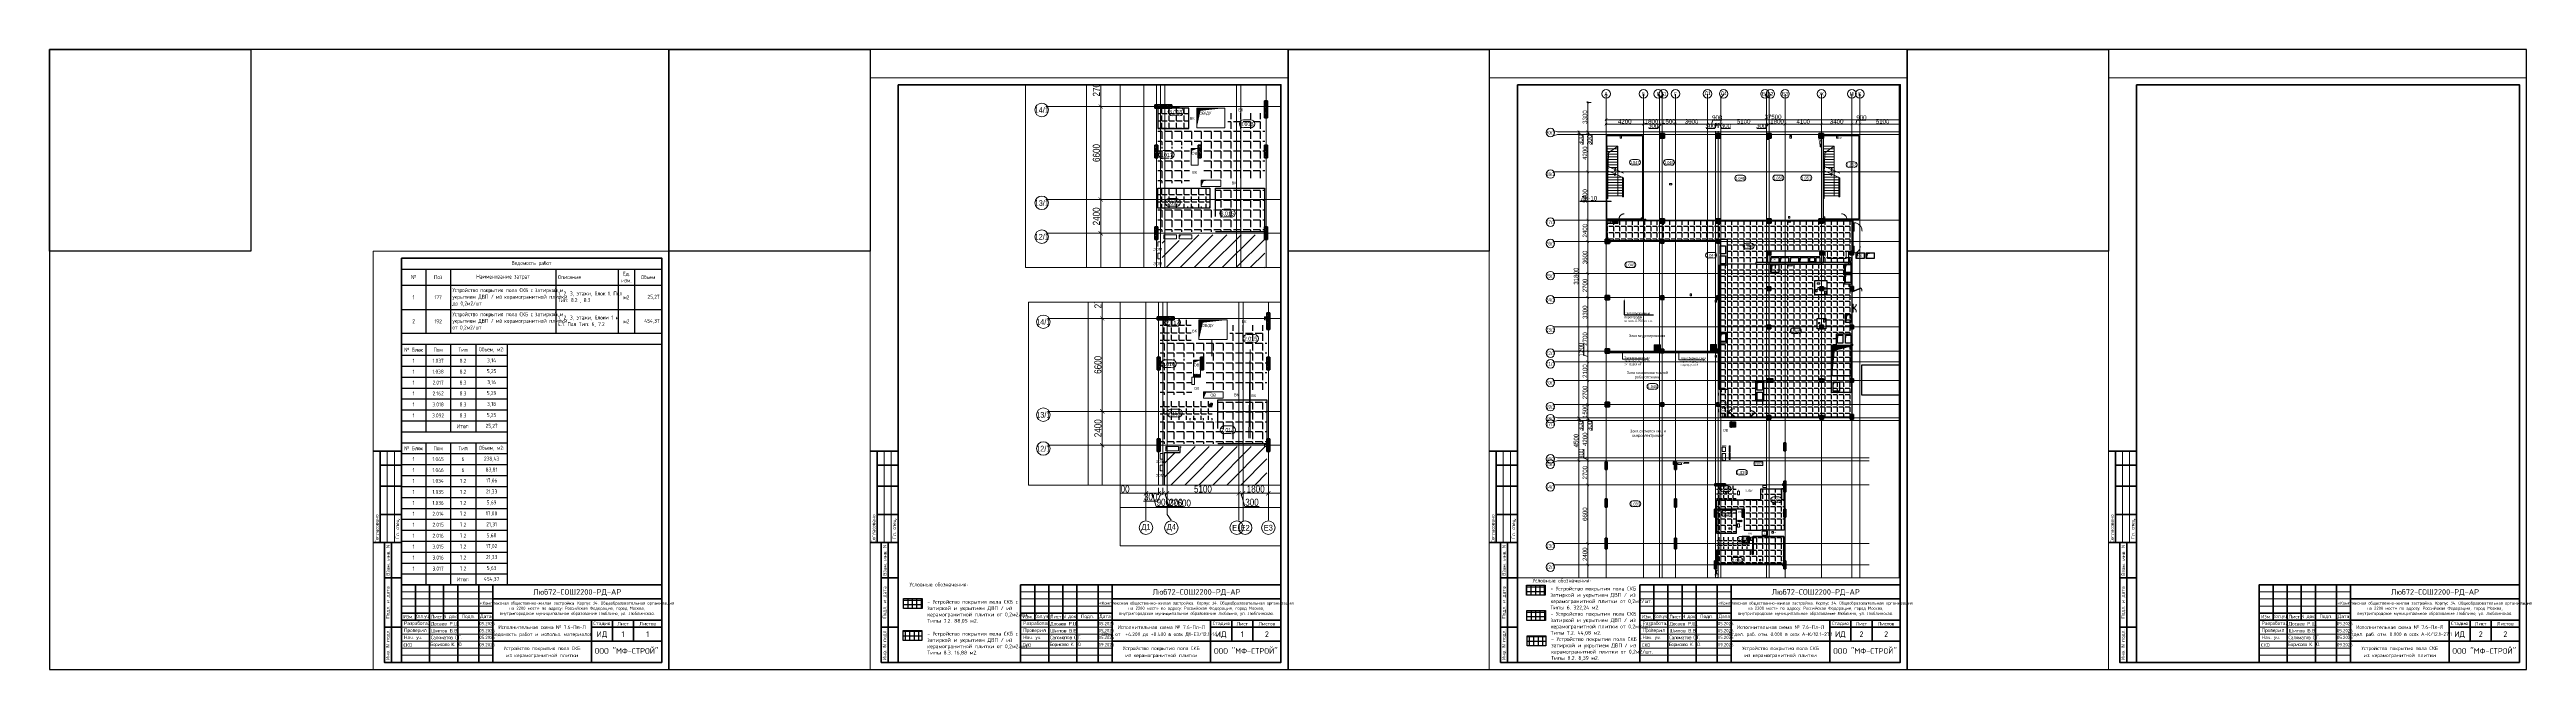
# Paper-space layout '7.6плв6' of a CAD drawing. Header units: millimetres. Extents: x -143 to 1617, y 0 to 440.
# The model-space entities are those that its viewports show. They can reach past a viewport. Long polylines and large blocks are cut down to what shows.
import ezdxf
from ezdxf import colors
from ezdxf.entities.mleader import LeaderData, LeaderLine
from ezdxf.enums import TextEntityAlignment as Align
from ezdxf.math import Vec2, Vec3

# ---------------------------------------------------------------- set-up
doc = ezdxf.new("R2010")
doc.units = ezdxf.units.MM
for name, pattern in [('ADSK_Невидимые', [5, 3, -2]), ('CENTER', [50.8, 31.75, -6.35, 6.35, -6.35]), ('CENTER2', [28.575, 19.05, -3.175, 3.175, -3.175]), ('DASHED', [19.05, 12.7, -6.35]), ('HIDDEN', [9.525, 6.35, -3.175]), ('HIDDEN2', [4.7625, 3.175, -1.5875])]:
    doc.linetypes.add(name, pattern=pattern)
doc.layers.get('Defpoints').update_dxf_attribs({"color": 250})
for name, color, linetype, lineweight in [('! текст', 250, 'Continuous', 25), ('7.5) Плитка тип 6                    6 вып', 90, 'Continuous', 60), ('7.5) Плитка Тип 7.2                6 вып', 220, 'Continuous', 60), ('7.5) Плитка Тип 8.1 8.2 8.3     6 вып', 160, 'Continuous', 60), ('_Оборудование СС', 250, 'Continuous', 25), ('АИ_Оборудование', 250, 'Continuous', 25), ('АИ_отделка стены', 250, 'Continuous', 25), ('АР1_6_потом', 250, 'Continuous', 25), ('АР1_ИЗМ_6_кладка_11.09.25', 250, 'Continuous', 25), ('АР_Area', 250, 'Continuous', 5), ('АР_Двери_витраж', 250, 'Continuous', 9), ('АР_Двери_внутренние_антипаника', 250, 'Continuous', 0), ('АР_Колонны', 250, 'Continuous', 30), ('АР_ЛК', 250, 'Continuous', 25), ('АР_ЛК_марка', 250, 'Continuous', 5), ('АР_Мебель', 250, 'Continuous', 5), ('АР_Окна', 250, 'Continuous', 5), ('АР_Отверстия', 250, 'Continuous', 9), ('АР_Отметка', 250, 'Continuous', 13), ('АР_Стены ЖБ', 250, 'Continuous', 35), ('АР_Стены кирпич', 250, 'Continuous', 20), ('АР_Тонкая', 250, 'Continuous', 5), ('АР_Ф_ЛК', 250, 'Continuous', 5), ('АР_Штриховка', 250, 'Continuous', 0), ('ВК_Шахты', 250, 'Continuous', 9), ('КМ_Фахверки размер', 250, 'Continuous', 25), ('ОВ_Классы', 250, 'Continuous', 0), ('ОВ_коллекторы', 250, 'Continuous', 25), ('ОВ_Отопление', 250, 'Continuous', 5), ('ОВ_Шахты', 250, 'Continuous', 5), ('ОВ_Шахты_блок 4.1', 250, 'Continuous', 25), ('РД_Оси_100', 250, 'Continuous', 0), ('РД_Оси_размер', 250, 'Continuous', 0), ('СС_Отверстия', 250, 'Continuous', 9), ('ТХ_Оборудование', 250, 'Continuous', 9), ('ЭОМ_отверстия', 250, 'Continuous', 5)]:
    doc.layers.add(name, color=color, linetype=linetype, lineweight=lineweight)
for name, color, linetype in [('1.1) Нал. пол 1 вып. классы в 1 блоке', 5, 'Continuous'), ('3)пол', 250, 'Continuous'), ('Условные обозначения', 250, 'Continuous')]:
    doc.layers.add(name, color=color, linetype=linetype)
doc.layers.add('АР_Делит', color=250, linetype='Continuous', lineweight=0, plot=False)
doc.styles.add('Arial0', font='arial.ttf')
doc.styles.add('Arial_Narrow_08', font='ARIALN.TTF', dxfattribs={"width": 0.8})
doc.styles.add('ISOCPEUR_I_4', font='isocpeui.ttf', dxfattribs={"width": 0.9, "height": 350})
doc.styles.add('MtXpl_Arial_Narrow', font='ARIALNI.TTF')
doc.styles.get("Standard").update_dxf_attribs({"font": 'arial.ttf'})
doc.styles.add('style1', font='ARIALN.TTF')
doc.styles.add('ккк', font='isocpeur.ttf', dxfattribs={"width": 0.85, "oblique": 15})
doc.styles.add('СПДС', font='isocpeur.ttf', dxfattribs={"width": 0.9})
doc.dimstyles.new('Dim100_ареал', dxfattribs={"dimscale": 100, "dimtxt": 2.5, "dimasz": 1, "dimexe": 1, "dimexo": 1, "dimgap": 0.5, "dimtad": 1, "dimzin": 12, "dimdsep": 46, "dimtxsty": 'style1', "dimblk": 'ARCHTICK', "dimcen": 1, "dimdle": 1, "dimclrd": 256, "dimclre": 256, "dimaunit": 1, "dimadec": 0, "dimazin": 3, "dimtfac": 1, "dimtmove": 1, "dimatfit": 3, "dimldrblk": 'OPEN30', "dimfxl": 4, "dimfxlon": 1, "dimtolj": 1, "dimtzin": 0, "dimlwd": 9, "dimlwe": 9, "dimarcsym": 0})
doc.dimstyles.new('ISOCPEUR_2_0_Черный_1', dxfattribs={"dimscale": 304.8, "dimtxt": 199.196235, "dimasz": 0.328084, "dimexe": 0.164042, "dimexo": 0.328084, "dimgap": 0, "dimtad": 1, "dimdec": 0, "dimrnd": 5, "dimzin": 0, "dimdsep": 46, "dimtxsty": 'ISOCPEUR_I_4', "dimblk1": 'OBLIQUE', "dimblk2": 'OBLIQUE', "dimsah": 1, "dimcen": 0.09, "dimdle": 0.328084, "dimazin": 0, "dimtfac": 1, "dimtdec": 4, "dimtix": 1, "dimtmove": 0, "dimatfit": 3, "dimfxl": 1, "dimtvp": 1, "dimtolj": 1, "dimtzin": 0, "dimarcsym": 2})
pattern_1 = [(45, (-120, -9128.87), (-112.2532, 112.2532), []), (45, (-7.75, -9128.87), (-112.2532, 112.2532), [198.4375, -39.6875, 0, -39.6875])]
pattern_2 = [(45, (-74007.1, 311187.15), (-112.2532, 112.2532), []), (45, (-73894.85, 311187.15), (-112.2532, 112.2532), [198.4375, -39.6875, 0, -39.6875])]
pattern_3 = [(0, (0, 0), (0, 523.875), [381, -142.875]), (90, (0, 0), (-523.875, 3e-14), [381, -142.875])]
pattern_4 = [(0, (10, -142176.1), (0, 523.875), [381, -142.875]), (90, (10, -142176.1), (-523.875, 3e-14), [381, -142.875])]
pattern_5 = [(0, (10, -316181.94), (0, 523.875), [381, -142.875]), (90, (10, -316181.94), (-523.875, 3e-14), [381, -142.875])]
pattern_6 = [(180, (0, 0), (-9e-14, -698.5), [508, -190.5]), (270, (0, 0), (698.5, -1e-13), [508, -190.5])]
pattern_7 = [(180, (-2e-11, 174005.86), (-9e-14, -698.5), [508, -190.5]), (270, (-2e-11, 174005.86), (698.5, -1e-13), [508, -190.5])]
pattern_8 = [(180, (0.005, 316179.5), (-9e-14, -698.5), [508, -190.5]), (270, (0.005, 316179.5), (698.5, -1e-13), [508, -190.5])]

# ---------------------------------------------------------------- blocks, each defined once
blk = doc.blocks.new('*U178')
at = {"color": 4}
blk.add_lwpolyline([(-220, -220), (220, -220), (220, 220), (-220, 220)], close=True, dxfattribs=at)
at = {"color": 3}
blk.add_lwpolyline([(-220, 220), (-77, 220), (-77, 77), (-220, 77)], close=True, dxfattribs=at)
blk = doc.blocks.new('*U179')
at = {"color": 0, "linetype": 'ByBlock', "lineweight": -2, "transparency": 16777216}
for p in [(0, 0), (440, 0), (880, 0), (1320, 0)]:
    blk.add_blockref('*U178', p, dxfattribs=at)
blk = doc.blocks.new('*U897')
at = {"lineweight": 0}
blk.add_lwpolyline([(-292, -5), (5, -5), (5, 415), (-292, 415)], close=True, dxfattribs=at)
at = {"color": 0, "linetype": 'Continuous', "lineweight": 50}
blk.add_lwpolyline([(-272, 410), (0, 410), (0, 0), (-272, 0)], close=True, dxfattribs=at)
at = {"lineweight": 35}
for points in [[(-272, 150), (-292, 150)], [(-287, 85), (-287, 150)], [(-272, 140), (-287, 140)], [(-272, 125), (-287, 125)], [(-272, 105), (-287, 105)], [(-272, 85), (-292, 85)], [(-272, 85), (-284, 85), (-284, 0), (-272, 0)], [(-279, 0), (-279, 85)], [(-272, 60), (-284, 60)], [(-175, 55), (-175, 30)], [(-165, 55), (-165, 0)], [(-155, 55), (-155, 30)], [(-145, 55), (-145, 0)], [(-130, 55), (-130, 0)], [(-120, 55), (-120, 0)], [(-120, 45), (0, 45)], [(-272, 25), (-284, 25)], [(-185, 35), (-120, 35)], [(-185, 30), (0, 30)], [(-50, 30), (-50, 0)], [(-50, 25), (0, 25)], [(-35, 30), (-35, 15)], [(-20, 30), (-20, 15)], [(-120, 15), (0, 15)]]:
    blk.add_lwpolyline(points, dxfattribs=at)
at = {"lineweight": 18}
for points in [[(-282, 85), (-282, 150)], [(-277, 85), (-277, 150)], [(-185, 50), (-120, 50)], [(-185, 45), (-120, 45)], [(-185, 40), (-120, 40)], [(-185, 25), (-120, 25)], [(-185, 20), (-120, 20)], [(-185, 15), (-120, 15)], [(-185, 10), (-120, 10)], [(-185, 5), (-120, 5)]]:
    blk.add_lwpolyline(points, dxfattribs=at)
at = {"lineweight": 35}
blk.add_lwpolyline([(-185, 0), (0, 0), (0, 55), (-185, 55)], close=True, dxfattribs=at)
at = {"lineweight": 0}
blk.add_lwpolyline([(0, -5), (5, -5), (5, 0)], dxfattribs=at)
at = {"lineweight": -2, "char_height": 2.5, "attachment_point": 5, "rotation": 90, "style": 'СПДС'}
for s, insert, width in [('Согласовано', (-289.5, 95), 19.991), ('Гл. спец.', (-274.5, 95), 19.991), ('Взам. инв. N', (-281.5, 72.5), 24.991), ('Подл. и дата', (-281.5, 42.5), 34.991), ('Инв. N подл.', (-281.5, 12.5), 24.991)]:
    blk.add_mtext(s, dxfattribs=dict(at, insert=insert, width=width))
at = {"insert": (-119.3, 43.2), "char_height": 2.2, "attachment_point": 1, "style": 'СПДС'}
blk.add_mtext_dynamic_manual_height_columns('\\pxqc;«Комплексная общественно-жилая застройка. Корпус 34. Общеобразовательная организация на 2200 мест» по адресу: Российская Федерация, город Москва, \\Pвнутригородское муниципальное образование Люблино, ул. Люблинская.', width=118.293, gutter_width=0, heights=[12.8], dxfattribs=at)
at = {"lineweight": -2, "char_height": 2.5, "style": 'СПДС'}
for s, insert, width, attachment_point in [('Разработал', (-183.1, 27.5), 17.953, 4), ('Проверил', (-183.1, 22.5), 17.953, 4), ('Нач. уч.', (-183.1, 17.5), 17.953, 4), ('Изм.', (-180, 32.5), 10, 5), ('Кол.уч.', (-170, 32.5), 10, 5), ('{\\T0.9;Саломатов С.Г.}', (-164.1, 17.7), 18.77, 4), ('Лист', (-160, 32.5), 10, 5), ('N док.', (-150, 32.5), 10, 5), ('Подп.', (-137.5, 32.5), 15, 5), ('Дата', (-125, 32.5), 10, 5), ('Стадия', (-42.5, 27.5), 15, 5), ('Лист', (-27.5, 27.5), 15, 5), ('Листов', (-10, 27.5), 20, 5), ('СКО', (-183.5, 12.3), 17.953, 4), ('{\\T0.9;Борисово К. Ю.}', (-164.5, 12.5), 18.77, 4)]:
    blk.add_mtext(s, dxfattribs=dict(at, insert=insert, width=width, attachment_point=attachment_point))
at = {"style": 'СПДС'}
for tag, height, p in [('ШИФР_ПРОЕКТА', 4, (-60, 50)), ('НАИМЕНОВАНИЕ_ОБЪЕКТА2', 2.5, (-85, 20)), ('НАИМЕНОВАНИЕ_ОБЪЕКТА', 2.5, (-85, 25)), ('СТАДИЯ', 4, (-42.5, 20)), ('ЛИСТ_первый', 4, (-27.5, 20)), ('ЛИСТОВ', 4, (-10, 20)), ('НАИМЕНОВАНИЕ_ЧЕРТЕЖА2', 2.5, (-85, 5)), ('НАИМЕНОВАНИЕ_ЧЕРТЕЖА1', 2.5, (-85, 10)), ('ОРГАНИЗАЦИЯ_РАЗРАБОТЧИК1', 4, (-25, 8.1))]:
    blk.add_attdef(tag, text='', height=height, dxfattribs=at).set_placement(p, align=Align.MIDDLE_CENTER)
for tag, p in [('РАЗРАБОТЧИК', (-164, 27.5)), ('РУК.ГРУППЫ', (-164, 22.5))]:
    blk.add_attdef(tag, text='', height=2.5, dxfattribs=at).set_placement(p, align=Align.MIDDLE_LEFT)
at = {"style": 'СПДС', "width": 0.9}
for tag, p in [('ДАТА1', (-129.6, 26.4)), ('ДАТА2', (-129.6, 21.4)), ('ДАТА3', (-129.6, 16.6)), ('ДАТА4', (-129.6, 11.4))]:
    blk.add_attdef(tag, p, '', height=2.3, dxfattribs=at)
blk = doc.blocks.new('*U180')
at = {"color": 4}
blk.add_lwpolyline([(-220, -220), (220, -220), (220, 220), (-220, 220)], close=True, dxfattribs=at)
at = {"color": 3}
blk.add_lwpolyline([(-220, 220), (-77, 220), (-77, 77), (-220, 77)], close=True, dxfattribs=at)
blk = doc.blocks.new('*U181')
at = {"color": 0, "linetype": 'ByBlock', "lineweight": -2, "transparency": 16777216}
for p in [(0, 0), (440, 0), (880, 0), (1320, 0)]:
    blk.add_blockref('*U180', p, dxfattribs=at)
blk = doc.blocks.new('*T182')
at = {"linetype": 'ByBlock', "lineweight": -2, "transparency": 16777216}
for p, q in [((0, 0), (185, 0)), ((0, 0), (0, -53.4)), ((185, 0), (185, -53.4)), ((0, -7.8), (185, -7.8)), ((17.4, -7.8), (17.4, -53.4)), ((34.8, -7.8), (34.8, -53.4)), ((109.7, -7.8), (109.7, -53.4)), ((154.1, -7.8), (154.1, -53.4)), ((165.7, -7.8), (165.7, -53.4)), ((0, -19.3), (185, -19.3)), ((0, -36.4), (185, -36.4)), ((0, -53.4), (185, -53.4)), ((0, -61.2), (185, -61.2)), ((0, -61.2), (0, -115.5)), ((0, -69), (75.2, -69)), ((17.4, -61.2), (17.4, -115.5)), ((34.8, -61.2), (34.8, -123.3)), ((52.9, -61.2), (52.9, -123.3)), ((75.2, -61.2), (75.2, -232)), ((0, -76.7), (75.2, -76.7)), ((0, -84.5), (75.2, -84.5)), ((0, -92.3), (75.2, -92.3)), ((0, -100), (75.2, -100)), ((0, -107.8), (75.2, -107.8)), ((0, -115.5), (75.2, -115.5)), ((0, -131.1), (75.2, -131.1)), ((0, -131.1), (0, -224.2)), ((0, -138.8), (75.2, -138.8)), ((17.4, -131.1), (17.4, -224.2)), ((34.8, -131.1), (34.8, -232)), ((52.9, -131.1), (52.9, -232)), ((0, -146.6), (75.2, -146.6)), ((0, -154.4), (75.2, -154.4)), ((0, -162.1), (75.2, -162.1)), ((0, -169.9), (75.2, -169.9)), ((0, -177.7), (75.2, -177.7)), ((0, -185.4), (75.2, -185.4)), ((0, -193.2), (75.2, -193.2)), ((0, -200.9), (75.2, -200.9)), ((0, -208.7), (75.2, -208.7)), ((0, -216.5), (75.2, -216.5)), ((0, -224.2), (75.2, -224.2)), ((34.8, -232), (75.2, -232))]:
    blk.add_line(p, q, dxfattribs=at)
at = {"color": 0, "linetype": 'ByBlock', "lineweight": -2, "transparency": 16777216}
for p, q in [((0, -53.4), (0, -61.2)), ((185, -53.4), (185, -232)), ((0, -115.5), (0, -131.1)), ((17.4, -115.5), (17.4, -123.3)), ((0, -123.3), (75.2, -123.3)), ((0, -224.2), (0, -232)), ((17.4, -224.2), (17.4, -232)), ((0, -232), (34.8, -232)), ((75.2, -232), (185, -232))]:
    blk.add_line(p, q, dxfattribs=at)
at = {"color": 0, "lineweight": 30, "transparency": 16777216}
for s, insert, char_height, width, attachment_point in [('{\\fГОСТ тип А|b1|i0|c0;№', (8.7, -13.5), 2.822, 14.394, 5), ('{\\fГОСТ тип А|b1|i0|c0;Поз', (26.1, -13.5), 2.822, 14.394, 5), ('{\\fГОСТ тип А|b1|i0|c0;Наименование затрат', (72.3, -13.5), 2.822, 71.939, 5), ('{\\fГОСТ тип А|b1|i0|c0;Ведомость работ', (92.5, -3.9), 2.822, 182, 5), ('{\\fГОСТ тип А|b1|i0|c0;Описание', (111.2, -13.5), 2.822, 41.412, 4), ('{\\fГОСТ тип А|b1|i0|c0;Ед. изм.', (159.9, -13.5), 2.822, 8.52, 5), ('{\\fГОСТ тип А|b1|i0|c0;Объем', (175.3, -13.5), 2.822, 16.34, 5), ('{\\fГОСТ тип А|b1|i0|c0;1', (8.7, -27.8), 2.822, 14.394, 5), ('{\\fГОСТ тип А|b1|i0|c0;177', (26.1, -27.8), 2.822, 14.394, 5), ('{\\fГОСТ тип А|b1|i0|c0;Устройство покрытия пола СКБ с затиркой и укрытием ДВП / из керамогранитной плитки до 0,2м2/шт', (36.3, -27.8), 2.8222, 71.939, 4), ('{\\fГОСТ тип А|b1|i0|c0;1, 2, 3, этажи, блок 1. Пол Тип: 8.2 , 8.3', (111.2, -27.8), 2.822, 41.412, 4), ('{\\fГОСТ тип А|b1|i0|c0;м2', (159.9, -27.8), 2.822, 8.52, 5), ('{\\fГОСТ тип А|b1|i0|c0;25,27', (183.5, -27.8), 2.822, 16.34, 6), ('{\\fГОСТ тип А|b1|i0|c0;2', (8.7, -44.9), 2.822, 14.394, 5), ('{\\fГОСТ тип А|b1|i0|c0;192', (26.1, -44.9), 2.822, 14.394, 5), ('{\\fГОСТ тип А|b1|i0|c0;Устройство покрытия пола СКБ с затиркой и укрытием ДВП / из керамогранитной плитки от 0,2м2/шт', (36.3, -44.9), 2.8222, 71.939, 4), ('{\\fГОСТ тип А|b1|i0|c0;1, 2, 3, этажи, блоки 1 и 4.1. Пол Тип: 6, 7.2', (111.2, -44.9), 2.822, 41.412, 4), ('{\\fГОСТ тип А|b1|i0|c0;м2', (159.9, -44.9), 2.822, 8.52, 5), ('{\\fГОСТ тип А|b1|i0|c0;454,37', (183.5, -44.9), 2.822, 16.34, 6), ('{\\fГОСТ тип А|b1|i0|c0;№ Блок', (8.7, -65.1), 2.822, 14.394, 5), ('{\\fГОСТ тип А|b1|i0|c0;Пом', (26.1, -65.1), 2.822, 14.394, 5), ('{\\fГОСТ тип А|b1|i0|c0;Тип', (43.8, -65.1), 2.822, 15.1, 5), ('{\\fГОСТ тип А|b1|i0|c0;Объем, м2:', (64.1, -65.1), 2.822, 19.333, 5), ('{\\fГОСТ тип А|b0|i0|c0;', (92.5, -59.7), 2.822, 182, 8), ('{\\fГОСТ тип А|b1|i0|c0;1', (8.7, -72.9), 2.822, 14.394, 5), ('{\\fГОСТ тип А|b1|i0|c0;1', (8.7, -80.6), 2.822, 14.394, 5), ('{\\fГОСТ тип А|b1|i0|c0;1', (8.7, -88.4), 2.822, 14.394, 5), ('{\\fГОСТ тип А|b1|i0|c0;1.038', (26.1, -80.6), 2.822, 14.394, 5), ('{\\fГОСТ тип А|b1|i0|c0;1.037', (26.1, -72.9), 2.822, 14.394, 5), ('{\\fГОСТ тип А|b1|i0|c0;2.017', (26.1, -88.4), 2.822, 14.394, 5), ('{\\fГОСТ тип А|b1|i0|c0;8.2', (43.8, -72.9), 2.822, 15.1, 5), ('{\\fГОСТ тип А|b1|i0|c0;8.2', (43.8, -80.6), 2.822, 15.1, 5), ('{\\fГОСТ тип А|b1|i0|c0;8.3', (43.8, -88.4), 2.822, 15.1, 5), ('{\\fГОСТ тип А|b1|i0|c0;5,25', (64.1, -80.6), 2.822, 19.333, 5), ('{\\fГОСТ тип А|b1|i0|c0;3,14', (64.1, -72.9), 2.822, 19.333, 5), ('{\\fГОСТ тип А|b1|i0|c0;3,16', (64.1, -88.4), 2.822, 19.333, 5), ('{\\fГОСТ тип А|b1|i0|c0;1', (8.7, -96.1), 2.822, 14.394, 5), ('{\\fГОСТ тип А|b1|i0|c0;1', (8.7, -103.9), 2.822, 14.394, 5), ('{\\fГОСТ тип А|b1|i0|c0;3.018', (26.1, -103.9), 2.822, 14.394, 5), ('{\\fГОСТ тип А|b1|i0|c0;2.162', (26.1, -96.1), 2.822, 14.394, 5), ('{\\fГОСТ тип А|b1|i0|c0;8.3', (43.8, -96.1), 2.822, 15.1, 5), ('{\\fГОСТ тип А|b1|i0|c0;8.3', (43.8, -103.9), 2.822, 15.1, 5), ('{\\fГОСТ тип А|b1|i0|c0;5,29', (64.1, -96.1), 2.822, 19.333, 5), ('{\\fГОСТ тип А|b1|i0|c0;3,18', (64.1, -103.9), 2.822, 19.333, 5), ('{\\fГОСТ тип А|b0|i0|c0;', (1.5, -121.8), 2.822, 14.394, 7), ('{\\fГОСТ тип А|b1|i0|c0;1', (8.7, -111.7), 2.822, 14.394, 5), ('{\\fГОСТ тип А|b0|i0|c0;', (18.9, -121.8), 2.822, 14.394, 7), ('{\\fГОСТ тип А|b1|i0|c0;3.092', (26.1, -111.7), 2.822, 14.394, 5), ('{\\fГОСТ тип А|b1|i0|c0;Итог:', (43.8, -119.4), 2.822, 15.1, 5), ('{\\fГОСТ тип А|b1|i0|c0;8.3', (43.8, -111.7), 2.822, 15.1, 5), ('{\\fГОСТ тип А|b1|i0|c0;25,27', (64.1, -119.4), 2.822, 19.333, 5), ('{\\fГОСТ тип А|b1|i0|c0;5,25', (64.1, -111.7), 2.822, 19.333, 5), ('{\\fГОСТ тип А|b1|i0|c0;№ Блок', (8.7, -135), 2.822, 14.394, 5), ('{\\fГОСТ тип А|b1|i0|c0;Пом', (26.1, -135), 2.822, 14.394, 5), ('{\\fГОСТ тип А|b0|i0|c0;', (37.6, -129.6), 2.822, 72.222, 8), ('{\\fГОСТ тип А|b1|i0|c0;Тип', (43.8, -135), 2.822, 15.1, 5), ('{\\fГОСТ тип А|b1|i0|c0;Объем, м2:', (64.1, -135), 2.822, 19.333, 5), ('{\\fГОСТ тип А|b1|i0|c0;1', (8.7, -142.7), 2.822, 14.394, 5), ('{\\fГОСТ тип А|b1|i0|c0;1', (8.7, -150.5), 2.822, 14.394, 5), ('{\\fГОСТ тип А|b1|i0|c0;1', (8.7, -158.2), 2.822, 14.394, 5), ('{\\fГОСТ тип А|b1|i0|c0;1.045', (26.1, -142.7), 2.822, 14.394, 5), ('{\\fГОСТ тип А|b1|i0|c0;1.046', (26.1, -150.5), 2.822, 14.394, 5), ('{\\fГОСТ тип А|b1|i0|c0;1.034', (26.1, -158.2), 2.822, 14.394, 5), ('{\\fГОСТ тип А|b1|i0|c0;7.2', (43.8, -158.2), 2.822, 15.1, 5), ('{\\fГОСТ тип А|b1|i0|c0;6', (43.8, -142.7), 2.822, 15.1, 5), ('{\\fГОСТ тип А|b1|i0|c0;6', (43.8, -150.5), 2.822, 15.1, 5), ('{\\fГОСТ тип А|b1|i0|c0;238,43', (64.1, -142.7), 2.822, 19.333, 5), ('{\\fГОСТ тип А|b1|i0|c0;83,81', (64.1, -150.5), 2.822, 19.333, 5), ('{\\fГОСТ тип А|b1|i0|c0;17,06', (64.1, -158.2), 2.822, 19.333, 5), ('{\\fГОСТ тип А|b1|i0|c0;1', (8.7, -166), 2.822, 14.394, 5), ('{\\fГОСТ тип А|b1|i0|c0;1', (8.7, -173.8), 2.822, 14.394, 5), ('{\\fГОСТ тип А|b1|i0|c0;1.035', (26.1, -166), 2.822, 14.394, 5), ('{\\fГОСТ тип А|b1|i0|c0;1.036', (26.1, -173.8), 2.822, 14.394, 5), ('{\\fГОСТ тип А|b1|i0|c0;7.2', (43.8, -166), 2.822, 15.1, 5), ('{\\fГОСТ тип А|b1|i0|c0;7.2', (43.8, -173.8), 2.822, 15.1, 5), ('{\\fГОСТ тип А|b1|i0|c0;21,33', (64.1, -166), 2.822, 19.333, 5), ('{\\fГОСТ тип А|b1|i0|c0;5,69', (64.1, -173.8), 2.822, 19.333, 5), ('{\\fГОСТ тип А|b1|i0|c0;1', (8.7, -181.5), 2.822, 14.394, 5), ('{\\fГОСТ тип А|b1|i0|c0;1', (8.7, -189.3), 2.822, 14.394, 5), ('{\\fГОСТ тип А|b1|i0|c0;2.014', (26.1, -181.5), 2.822, 14.394, 5), ('{\\fГОСТ тип А|b1|i0|c0;2.015', (26.1, -189.3), 2.822, 14.394, 5), ('{\\fГОСТ тип А|b1|i0|c0;7.2', (43.8, -181.5), 2.822, 15.1, 5), ('{\\fГОСТ тип А|b1|i0|c0;7.2', (43.8, -189.3), 2.822, 15.1, 5), ('{\\fГОСТ тип А|b1|i0|c0;17,08', (64.1, -181.5), 2.822, 19.333, 5), ('{\\fГОСТ тип А|b1|i0|c0;21,31', (64.1, -189.3), 2.822, 19.333, 5), ('{\\fГОСТ тип А|b1|i0|c0;1', (8.7, -197.1), 2.822, 14.394, 5), ('{\\fГОСТ тип А|b1|i0|c0;1', (8.7, -204.8), 2.822, 14.394, 5), ('{\\fГОСТ тип А|b1|i0|c0;1', (8.7, -212.6), 2.822, 14.394, 5), ('{\\fГОСТ тип А|b1|i0|c0;3.015', (26.1, -204.8), 2.822, 14.394, 5), ('{\\fГОСТ тип А|b1|i0|c0;3.016', (26.1, -212.6), 2.822, 14.394, 5), ('{\\fГОСТ тип А|b1|i0|c0;2.016', (26.1, -197.1), 2.822, 14.394, 5), ('{\\fГОСТ тип А|b1|i0|c0;7.2', (43.8, -197.1), 2.822, 15.1, 5), ('{\\fГОСТ тип А|b1|i0|c0;7.2', (43.8, -204.8), 2.822, 15.1, 5), ('{\\fГОСТ тип А|b1|i0|c0;7.2', (43.8, -212.6), 2.822, 15.1, 5), ('{\\fГОСТ тип А|b1|i0|c0;17,02', (64.1, -204.8), 2.822, 19.333, 5), ('{\\fГОСТ тип А|b1|i0|c0;21,33', (64.1, -212.6), 2.822, 19.333, 5), ('{\\fГОСТ тип А|b1|i0|c0;5,68', (64.1, -197.1), 2.822, 19.333, 5), ('{\\fГОСТ тип А|b1|i0|c0;1', (8.7, -220.4), 2.822, 14.394, 5), ('{\\fГОСТ тип А|b1|i0|c0;3.017', (26.1, -220.4), 2.822, 14.394, 5), ('{\\fГОСТ тип А|b1|i0|c0;Итог:', (43.8, -228.1), 2.822, 15.1, 5), ('{\\fГОСТ тип А|b1|i0|c0;7.2', (43.8, -220.4), 2.822, 15.1, 5), ('{\\fГОСТ тип А|b1|i0|c0;454,37', (64.1, -228.1), 2.822, 19.333, 5), ('{\\fГОСТ тип А|b1|i0|c0;5,63', (64.1, -220.4), 2.822, 19.333, 5), ('{\\fГОСТ тип А|b0|i0|c0;', (1.5, -230.5), 2.822, 14.394, 7), ('{\\fГОСТ тип А|b0|i0|c0;', (18.9, -230.5), 2.822, 14.394, 7), ('{\\fГОСТ тип А|b0|i0|c0;', (130.1, -230.5), 2.822, 106.778, 8)]:
    blk.add_mtext(s, dxfattribs=dict(at, insert=insert, char_height=char_height, width=width, attachment_point=attachment_point))
blk = doc.blocks.new('*U898')
at = {"lineweight": 0}
blk.add_lwpolyline([(-205, -5), (5, -5), (5, 292), (-205, 292)], close=True, dxfattribs=at)
at = {"color": 0, "linetype": 'Continuous', "lineweight": 50}
blk.add_lwpolyline([(-185, 287), (0, 287), (0, 0), (-185, 0)], close=True, dxfattribs=at)
at = {"lineweight": 35}
for points in [[(-185, 150), (-205, 150)], [(-200, 85), (-200, 150)], [(-185, 140), (-200, 140)], [(-185, 125), (-200, 125)], [(-185, 105), (-200, 105)], [(-185, 85), (-205, 85)], [(-185, 85), (-197, 85), (-197, 0), (-185, 0)], [(-192, 0), (-192, 85)], [(-185, 60), (-197, 60)], [(-175, 55), (-175, 30)], [(-165, 55), (-165, 0)], [(-155, 55), (-155, 30)], [(-145, 55), (-145, 0)], [(-130, 55), (-130, 0)], [(-120, 55), (-120, 0)], [(-120, 45), (0, 45)], [(-185, 25), (-197, 25)], [(-185, 35), (-120, 35)], [(-185, 30), (0, 30)], [(-50, 30), (-50, 0)], [(-50, 25), (0, 25)], [(-35, 30), (-35, 15)], [(-20, 30), (-20, 15)], [(-120, 15), (0, 15)]]:
    blk.add_lwpolyline(points, dxfattribs=at)
at = {"lineweight": 18}
for points in [[(-195, 85), (-195, 150)], [(-190, 85), (-190, 150)], [(-185, 50), (-120, 50)], [(-185, 45), (-120, 45)], [(-185, 40), (-120, 40)], [(-185, 25), (-120, 25)], [(-185, 20), (-120, 20)], [(-185, 15), (-120, 15)], [(-185, 10), (-120, 10)], [(-185, 5), (-120, 5)]]:
    blk.add_lwpolyline(points, dxfattribs=at)
at = {"lineweight": 35}
blk.add_lwpolyline([(-185, 0), (0, 0), (0, 55), (-185, 55)], close=True, dxfattribs=at)
at = {"lineweight": 0}
blk.add_lwpolyline([(0, -5), (5, -5), (5, 0)], dxfattribs=at)
at = {"lineweight": -2, "char_height": 2.5, "attachment_point": 5, "rotation": 90, "style": 'СПДС'}
for s, insert, width in [('Согласовано', (-202.5, 95), 19.991), ('Гл. спец.', (-187.5, 95), 19.991), ('Взам. инв. N', (-194.5, 72.5), 24.991), ('Подл. и дата', (-194.5, 42.5), 34.991), ('Инв. N подл.', (-194.5, 12.5), 24.991)]:
    blk.add_mtext(s, dxfattribs=dict(at, insert=insert, width=width))
at = {"insert": (-119.3, 43.2), "char_height": 2.2, "attachment_point": 1, "style": 'СПДС'}
blk.add_mtext_dynamic_manual_height_columns('\\pxqc;«Комплексная общественно-жилая застройка. Корпус 34. Общеобразовательная организация на 2200 мест» по адресу: Российская Федерация, город Москва, \\Pвнутригородское муниципальное образование Люблино, ул. Люблинская.', width=118.293, gutter_width=0, heights=[12.8], dxfattribs=at)
at = {"lineweight": -2, "char_height": 2.5, "style": 'СПДС'}
for s, insert, width, attachment_point in [('Разработал', (-183.1, 27.5), 17.953, 4), ('Проверил', (-183.1, 22.5), 17.953, 4), ('Нач. уч.', (-183.1, 17.5), 17.953, 4), ('Изм.', (-180, 32.5), 10, 5), ('Кол.уч.', (-170, 32.5), 10, 5), ('{\\T0.9;Саломатов С.Г.}', (-164.1, 17.7), 18.77, 4), ('Лист', (-160, 32.5), 10, 5), ('N док.', (-150, 32.5), 10, 5), ('Подп.', (-137.5, 32.5), 15, 5), ('Дата', (-125, 32.5), 10, 5), ('Стадия', (-42.5, 27.5), 15, 5), ('Лист', (-27.5, 27.5), 15, 5), ('Листов', (-10, 27.5), 20, 5), ('СКО', (-183.5, 12.3), 17.953, 4), ('{\\T0.9;Борисово К. Ю.}', (-164.5, 12.5), 18.77, 4)]:
    blk.add_mtext(s, dxfattribs=dict(at, insert=insert, width=width, attachment_point=attachment_point))
at = {"style": 'СПДС'}
for tag, height, p in [('ШИФР_ПРОЕКТА', 4, (-60, 50)), ('НАИМЕНОВАНИЕ_ОБЪЕКТА2', 2.5, (-85, 20)), ('НАИМЕНОВАНИЕ_ОБЪЕКТА', 2.5, (-85, 25)), ('СТАДИЯ', 4, (-42.5, 20)), ('ЛИСТ_первый', 4, (-27.5, 20)), ('ЛИСТОВ', 4, (-10, 20)), ('НАИМЕНОВАНИЕ_ЧЕРТЕЖА2', 2.5, (-85, 5)), ('НАИМЕНОВАНИЕ_ЧЕРТЕЖА1', 2.5, (-85, 10)), ('ОРГАНИЗАЦИЯ_РАЗРАБОТЧИК1', 4, (-25, 8.1))]:
    blk.add_attdef(tag, text='', height=height, dxfattribs=at).set_placement(p, align=Align.MIDDLE_CENTER)
for tag, p in [('РАЗРАБОТЧИК', (-164, 27.5)), ('РУК.ГРУППЫ', (-164, 22.5))]:
    blk.add_attdef(tag, text='', height=2.5, dxfattribs=at).set_placement(p, align=Align.MIDDLE_LEFT)
at = {"style": 'СПДС', "width": 0.9}
for tag, p in [('ДАТА1', (-129.6, 26.4)), ('ДАТА2', (-129.6, 21.4)), ('ДАТА3', (-129.6, 16.6)), ('ДАТА4', (-129.6, 11.4))]:
    blk.add_attdef(tag, p, '', height=2.3, dxfattribs=at)
blk = doc.blocks.new('otv')
at = {"linetype": 'Continuous'}
blk.add_lwpolyline([(0, -1), (0, 0), (1, 0), (1, -1)], close=True, dxfattribs=at)
blk.add_solid([(0, -1), (0, 0), (0.135, -0.137), (1, 0)], dxfattribs=at)
blk = doc.blocks.new('ПУЭ_смеситель')
for p, q in [((-183, 29), (-128, 27)), ((-114, 23), (-128, 23)), ((-115, 10), (-10, 10)), ((-107, 76), (-107, 52)), ((-105, 80), (-81, 74)), ((-105, 48), (-81, 54)), ((-76, 10), (-76, 27)), ((-73, 76), (-73, 52)), ((-72, 76), (-73, 76)), ((-73, 52), (-72, 52)), ((-72, 76), (-72, 39)), ((-70, 79), (-41, 79)), ((-37, 79), (-39, 76)), ((-39, 10), (-39, 77)), ((-39, 74), (-37, 72)), ((-37, 72), (-39, 69)), ((-37, 60), (-39, 63)), ((-39, 58), (-37, 60)), ((-37, 53), (-39, 55)), ((-31, 79), (-37, 79)), ((-37, 72), (-31, 72)), ((-37, 60), (-31, 60)), ((-31, 53), (-37, 53)), ((-28, 76), (-31, 79)), ((-31, 72), (-28, 74)), ((-31, 72), (-28, 69)), ((-31, 60), (-28, 63)), ((-31, 60), (-28, 58)), ((-28, 55), (-31, 53)), ((-28, 55), (-28, 76)), ((-24, 76), (-28, 76)), ((-24, 55), (-28, 55)), ((-7, 95), (-24, 79)), ((-24, 52), (-24, 79)), ((-7, 37), (-24, 52)), ((-3, 22), (-10, 12)), ((-10, -12), (-10, 12)), ((-7, 37), (-7, 95)), ((-7, 95), (0, 95)), ((0, 37), (-7, 37)), ((-3, -22), (-3, 22)), ((0, 22), (-3, 22)), ((0, 95), (0, 37)), ((0, 22), (0, -22)), ((-183, -29), (-128, -27)), ((-114, -23), (-128, -23)), ((-115, -10), (-10, -10)), ((-107, -53), (-107, -76)), ((-105, -49), (-81, -54)), ((-105, -80), (-81, -75)), ((-76, -27), (-76, -10)), ((-73, -52), (-72, -52)), ((-73, -77), (-73, -52)), ((-72, -77), (-73, -77)), ((-72, -77), (-72, -40)), ((-41, -79), (-70, -79)), ((-39, -76), (-41, -79)), ((-39, -76), (-39, -10)), ((-37, -53), (-39, -55)), ((-39, -58), (-37, -60)), ((-37, -60), (-39, -63)), ((-37, -72), (-39, -69)), ((-39, -74), (-37, -72)), ((-37, -79), (-39, -76)), ((-31, -53), (-37, -53)), ((-37, -60), (-31, -60)), ((-37, -72), (-31, -72)), ((-31, -79), (-37, -79)), ((-28, -55), (-31, -53)), ((-31, -60), (-28, -58)), ((-31, -60), (-28, -63)), ((-31, -72), (-28, -69)), ((-31, -72), (-28, -74)), ((-28, -76), (-31, -79)), ((-24, -55), (-28, -55)), ((-28, -76), (-28, -55)), ((-24, -76), (-28, -76)), ((-7, -37), (-24, -52)), ((-24, -79), (-24, -52)), ((-7, -95), (-24, -79)), ((-3, -22), (-10, -12)), ((0, -37), (-7, -37)), ((-7, -37), (-7, -95)), ((0, -95), (-7, -95)), ((0, -22), (-3, -22)), ((0, -95), (0, -37))]:
    blk.add_line(p, q)
for centre, radius, start, end in [((-159, 0), 43.2, 164.27804, 195.72198), ((-171, 3), 31.3, 145.79984, 164.27804), ((-178, 8), 22.6, 121.36202, 145.79984), ((-183, 16), 13.9, 87.34582, 121.36203), ((-107, 0), 39.8, 164.35894, 195.64108), ((-117, 3), 28.8, 145.94422, 164.35894), ((-124, 7), 20.7, 121.50035, 145.94422), ((-97, 0), 43.8, 167.53823, 192.46179), ((-112, 3), 27.9, 151.91881, 167.53823), ((-122, 9), 16.9, 127.82457, 151.91881), ((-128, 14), 12.6, 58.49965, 121.50034), ((-128, 16), 7, 90, 127.82457), ((-85, 0), 43.8, 167.53823, 192.46179), ((-101, 3), 27.9, 151.91881, 167.53823), ((-83, 0), 43.8, 167.53823, 192.46179), ((-110, 9), 16.9, 127.82457, 151.91881), ((-98, 3), 27.9, 151.91881, 167.53823), ((-108, 9), 16.9, 127.82457, 151.91881), ((-132, 7), 20.7, 50.6316, 58.49965), ((-108, 0), 13.7, 163.28473, 196.71526), ((-117, 16), 7, 90, 127.82457), ((-111, 1), 10.4, 144.05789, 163.28473), ((-113, 2), 7.92, 119.74058, 144.05789), ((-114, 16), 7, 52.17543, 127.82459), ((-115, 5), 5.33, 90, 119.74058), ((-53, 63), 57, 157.82246, 178.68627), ((-53, 65), 57, 181.31373, 202.17754), ((-120, 9), 16.9, 28.08119, 52.17543), ((-102, 76), 4.74, 122.37841, 180), ((-102, 52), 4.74, 180, 237.62159), ((-99, 84), 7.1, 178.68627, 216.61398), ((-122, -122), 206, 77.12471, 85.66633), ((-99, 44), 7.1, 143.38602, 181.31373), ((-122, 250), 206, 274.33367, 282.87529), ((-99, 174), 94, 266.28017, 279.93305), ((-99, -46), 94, 80.06695, 93.71983), ((-130, 3), 27.9, 13.62703, 28.08119), ((-86, 65), 10.8, 356.71851, 62.52899), ((-86, 63), 10.8, 297.47101, 3.28149), ((-77, 76), 4.17, 5.28608, 65.1491), ((-77, 52), 4.17, 294.8509, 354.71392), ((-93, 39), 20.9, 323.49598, 0), ((-70, 77), 2.26, 90, 193.68555), ((-41, 77), 2, 0, 90), ((-171, -3), 31.3, 195.72196, 214.20016), ((-178, -8), 22.6, 214.20016, 238.63798), ((-183, -16), 13.9, 238.63798, 270), ((-183, -16), 13.9, 270, 274.97735), ((-117, -3), 28.8, 195.64106, 214.05578), ((-124, -8), 20.7, 214.05578, 238.49965), ((-112, -3), 27.9, 192.46177, 208.08119), ((-122, -9), 16.9, 208.08119, 232.17543), ((-128, -14), 12.6, 238.49965, 301.50036), ((-128, -16), 7, 232.17543, 270), ((-101, -3), 27.9, 192.46177, 208.08119), ((-98, -3), 27.9, 192.46177, 208.08119), ((-110, -9), 16.9, 208.08119, 232.17543), ((-108, -9), 16.9, 208.08119, 232.17543), ((-132, -8), 20.7, 301.50035, 309.98498), ((-111, -1), 10.4, 196.71527, 215.94211), ((-117, -16), 7, 232.17543, 270), ((-113, -2), 7.92, 215.94211, 240.25942), ((-114, -16), 7, 232.17543, 307.82455), ((-115, -5), 5.33, 240.25942, 270), ((-120, -9), 16.9, 307.82457, 331.91881), ((-53, -66), 57, 157.82246, 178.68627), ((-53, -63), 57, 181.31373, 202.17754), ((-102, -53), 4.74, 122.37841, 180), ((-102, -76), 4.74, 180, 237.62159), ((-99, -44), 7.1, 178.68627, 216.61398), ((-122, -250), 206, 77.12471, 85.66633), ((-99, -85), 7.1, 143.38602, 181.31373), ((-122, 121), 206, 274.33367, 282.87529), ((-130, -3), 27.9, 331.91881, 346.37297), ((-99, 45), 94, 266.28017, 279.93305), ((-99, -174), 94, 80.06695, 93.71983), ((-86, -64), 10.8, 356.71851, 62.52899), ((-86, -65), 10.8, 297.47101, 3.28149), ((-93, -40), 20.9, 0, 36.50402), ((-77, -53), 4.17, 5.28608, 65.1491), ((-77, -76), 4.17, 294.8509, 354.71392), ((-70, -77), 2.26, 166.31445, 270)]:
    blk.add_arc(centre, radius, start, end)
blk = doc.blocks.new('ЛК_4000х9200_1эт')
at = {"color": 5}
blk.add_lwpolyline([(3574, 3915), (6700, 3915), (6700, 3955), (3559, 3955)], dxfattribs=at)
at = {"layer": 'АР_Делит'}
blk.add_lwpolyline([(-400, 4000), (9000, 4000), (9000, 0), (-400, 0)], close=True, dxfattribs=at)
at = {"layer": 'АР_Тонкая'}
for points in [[(3841, 2150), (3484, 2961), (3577, 3138), (3291, 3012), (3383, 3189), (3026, 4000)], [(4352, 2150), (3995, 2961), (4088, 3138), (3802, 3012), (3894, 3189), (3537, 4000)]]:
    blk.add_lwpolyline(points, dxfattribs=at)
at = {"layer": 'АР_Ф_ЛК'}
for p, q in [((800, 2800), (800, 4000)), ((1100, 2800), (1100, 4000)), ((1400, 2800), (1400, 4000)), ((1700, 2800), (1700, 4000)), ((2000, 2800), (2000, 4000)), ((2300, 2800), (2300, 4000)), ((2600, 2800), (2600, 4000)), ((2900, 2800), (2900, 4000)), ((3200, 2800), (3200, 3705))]:
    blk.add_line(p, q, dxfattribs=at)
at = {"layer": 'АР_Ф_ЛК', "color": 5}
for p, q in [((3700, 3955), (3700, 4000)), ((3700, 3630), (3700, 3915)), ((4000, 3955), (4000, 4000)), ((4000, 3099), (4000, 3915)), ((4300, 3955), (4300, 4000)), ((4300, 2269), (4300, 3915)), ((4600, 3955), (4600, 4000)), ((4600, 2255), (4600, 3915)), ((4900, 3955), (4900, 4000)), ((4900, 2255), (4900, 3915)), ((5200, 3955), (5200, 4000)), ((5200, 2255), (5200, 3915)), ((5500, 3955), (5500, 4000)), ((5500, 2255), (5500, 3915)), ((5800, 3955), (5800, 4000)), ((5800, 2255), (5800, 3915)), ((6100, 3955), (6100, 4000)), ((6100, 2255), (6100, 3915)), ((6400, 3955), (6400, 4000)), ((6400, 2255), (6400, 3915)), ((4600, 2190), (4600, 2215)), ((4900, 2190), (4900, 2215)), ((5200, 2190), (5200, 2215)), ((5500, 2190), (5500, 2215)), ((5800, 2190), (5800, 2215)), ((6100, 2190), (6100, 2215)), ((6400, 2190), (6400, 2215))]:
    blk.add_line(p, q, dxfattribs=at)
at = {"layer": 'АР_Ф_ЛК', "color": 5, "lineweight": 9}
for p, q in [((4306, 2255), (6480, 2255)), ((4324, 2215), (6480, 2215))]:
    blk.add_line(p, q, dxfattribs=at)
at = {"layer": 'АР_Ф_ЛК'}
blk.add_lwpolyline([(3599, 2800), (800, 2800), (800, 4000), (3070, 4000)], dxfattribs=at)
for points in [[(800, 3400, 0, 150, 0), (1266, 3400, 0, 0, 0), (3334, 3400, 0, 0, 0)], [(4094, 3085, 0, 150, 0), (4561, 3085, 0, 0, 0), (6400, 3085, 0, 0, 0)]]:
    blk.add_lwpolyline(points, format="xyseb", dxfattribs=at)
at = {"layer": 'АР_Ф_ЛК', "color": 5}
blk.add_lwpolyline([(4335, 2190), (6500, 2190), (6500, 2150), (4352, 2150)], dxfattribs=at)
at = {"layer": 'АР_Ф_ЛК', "color": 5, "lineweight": 9}
blk.add_arc((6480, 2235), 20, 270, 90, dxfattribs=at)
blk = doc.blocks.new('Отметка_план')
at = {"color": 7}
blk.add_lwpolyline([(0, 0), (10, 0), (10, 4), (0, 4)], close=True, dxfattribs=at)
at = {"style": 'Arial_Narrow_08', "width": 0.8}
blk.add_attdef('OTMG', text='', height=2.5, dxfattribs=at).set_placement((9.1, 0.7), align=Align.RIGHT)
blk = doc.blocks.new('otv пунктир')
at = {"linetype": 'HIDDEN', "ltscale": 0.07}
blk.add_lwpolyline([(0, 0), (0, 1), (1, 1), (1, 0)], close=True, dxfattribs=at)
blk.add_lwpolyline([(0, 1), (0.135, 0.137), (1, 0)], dxfattribs=at)
blk = doc.blocks.new('otv_в_стене')
at = {"linetype": 'Continuous'}
blk.add_lwpolyline([(0, -1), (0, 0), (1, 0), (1, -1)], close=True, dxfattribs=at)
blk.add_solid([(0, -1), (0, 0), (0.5, -0.5), (1, 0)], dxfattribs=at)
blk = doc.blocks.new('*U23')
at = {"ltscale": 100, "true_color": 0xffffff}
h = blk.add_hatch(color=7, dxfattribs=at)
h.paths.add_polyline_path([(-300, 300), (-300, -300), (0, 0)])
h.paths.add_polyline_path([(0, 0), (300, 300), (-300, 300)])
h.paths.add_polyline_path([(300, 300), (0, 0), (300, -300)])
h.paths.add_polyline_path([(300, -300), (0, 0), (-300, -300)])
at = {"ltscale": 100}
blk.add_lwpolyline([(-300, 300), (300, 300), (300, -300), (-300, -300), (-300, 300), (300, -300), (300, 300), (-300, -300)], dxfattribs=at)
blk = doc.blocks.new('_Oblique')
at = {"color": 0, "linetype": 'ByBlock', "lineweight": -2}
blk.add_line((-0.5, -0.5), (0.5, 0.5), dxfattribs=at)
blk = doc.blocks.new('*D25')
at = {"layer": '_Оборудование СС', "color": 0, "lineweight": -2, "transparency": 16777216}
for p, q in [((-230953, 47389), (-231614, 47389)), ((-231584, 47360), (-231584, 47359)), ((-230984, 47461), (-230984, 47359))]:
    blk.add_line(p, q, dxfattribs=at)
at = {"layer": 'Defpoints', "color": 0, "transparency": 16777216}
for p in [(-231584, 47421), (-231584, 47389), (-230984, 47522)]:
    blk.add_point(p, dxfattribs=at)
at = {"layer": '_Оборудование СС', "color": 0, "lineweight": -2, "transparency": 16777216, "xscale": 60.96000000000001, "yscale": 60.96000000000001, "zscale": 60.96000000000001, "rotation": 180}
blk.add_blockref('_Oblique', (-231584, 47389), dxfattribs=at)
at = {"layer": '_Оборудование СС', "color": 0, "lineweight": -2, "transparency": 16777216, "xscale": 60.96000000000001, "yscale": 60.96000000000001, "zscale": 60.96000000000001}
blk.add_blockref('_Oblique', (-230984, 47389), dxfattribs=at)
at = {"layer": '_Оборудование СС', "color": 0, "transparency": 16777216, "insert": (-231284, 47420), "char_height": 61, "attachment_point": 5, "style": 'Arial0'}
blk.add_mtext('\\A1;600', dxfattribs=at)
blk = doc.blocks.new('*D26')
at = {"layer": '_Оборудование СС', "color": 0, "lineweight": -2, "transparency": 16777216}
for p, q in [((-231485, 47948), (-231485, 47287)), ((-231480, 47918), (-231454, 47918)), ((-231523, 47318), (-231454, 47318))]:
    blk.add_line(p, q, dxfattribs=at)
at = {"layer": 'Defpoints', "color": 0, "transparency": 16777216}
for p in [(-231541, 47918), (-231584, 47318), (-231485, 47318)]:
    blk.add_point(p, dxfattribs=at)
at = {"layer": '_Оборудование СС', "color": 0, "lineweight": -2, "transparency": 16777216, "xscale": 60.96000000000001, "yscale": 60.96000000000001, "zscale": 60.96000000000001}
for p, rotation in [((-231485, 47918), 90), ((-231485, 47318), 270)]:
    blk.add_blockref('_Oblique', p, dxfattribs=dict(at, rotation=rotation))
at = {"layer": '_Оборудование СС', "color": 0, "transparency": 16777216, "insert": (-231516, 47618), "char_height": 61, "attachment_point": 5, "rotation": 90, "style": 'Arial0'}
blk.add_mtext('\\A1;600', dxfattribs=at)
blk = doc.blocks.new('800х800')
at = {"lineweight": 0}
for p, q in [((-304, -233), (-162, -233)), ((-233, -162), (-233, -304))]:
    blk.add_line(p, q, dxfattribs=at)
blk.add_lwpolyline([(-800, -800), (0, -800), (0, 0), (-800, 0)], close=True)
blk.add_lwpolyline([(-683, -742), (-117, -742, 0.4142136), (-58, -683), (-58, -117, 0.4142136), (-117, -58), (-683, -58, 0.4142136), (-742, -117), (-742, -683, 0.4142136)], format="xyb", close=True)
for radius in [35, 29.2]:
    blk.add_circle((-233, -233), radius)
blk = doc.blocks.new('_DotSmall')
at = {"color": 0, "linetype": 'ByBlock', "const_width": 0.5}
blk.add_lwpolyline([(-0.0625, 0, 1), (0.0625, 0, 1)], format="xyb", close=True, dxfattribs=at)
blk = doc.blocks.new('A-iden')
at = {"linetype": 'Continuous', "lineweight": 5}
blk.add_circle((0, -4), 3, dxfattribs=at)
at = {"color": 0, "linetype": 'Continuous', "lineweight": 20, "style": 'ккк', "width": 0.85}
blk.add_attdef('ID', text='', height=8, dxfattribs=at).set_placement((0.3, -3.9), align=Align.MIDDLE_CENTER)
blk = doc.blocks.new('_ArchTick')
at = {"color": 0, "linetype": 'ByBlock', "const_width": 0.15}
blk.add_lwpolyline([(-0.5, -0.5), (0.5, 0.5)], dxfattribs=at)
blk = doc.blocks.new('*D48')
at = {"layer": 'Defpoints', "color": 0, "transparency": 16777216}
for p in [(1203453, 135908), (1207053, 135908), (1207053, 134908)]:
    blk.add_point(p, dxfattribs=at)
at = {"layer": 'РД_Оси_размер', "lineweight": 9, "transparency": 16777216}
for p, q in [((1203353, 134908), (1207153, 134908)), ((1203453, 135308), (1203453, 134808)), ((1207053, 135308), (1207053, 134808))]:
    blk.add_line(p, q, dxfattribs=at)
at = {"layer": 'РД_Оси_размер', "lineweight": 9, "transparency": 16777216, "xscale": 300, "yscale": 300, "zscale": 300, "rotation": 180}
blk.add_blockref('_ArchTick', (1203453, 134908), dxfattribs=at)
at = {"layer": 'РД_Оси_размер', "lineweight": 9, "transparency": 16777216, "xscale": 300, "yscale": 300, "zscale": 300}
blk.add_blockref('_ArchTick', (1207053, 134908), dxfattribs=at)
at = {"layer": 'РД_Оси_размер', "color": 0, "transparency": 16777216, "insert": (1205253, 135213), "char_height": 500, "attachment_point": 5, "style": 'style1'}
blk.add_mtext('\\A1;3600', dxfattribs=at)
blk = doc.blocks.new('_Open30')
at = {"color": 0, "linetype": 'ByBlock', "lineweight": -2}
for p, q in [((-1, 0.27), (0, 0)), ((0, 0), (-1, -0.27)), ((0, 0), (-1, 0))]:
    blk.add_line(p, q, dxfattribs=at)
blk = doc.blocks.new('*D49')
at = {"layer": 'Defpoints', "color": 0, "transparency": 16777216}
for p in [(1207053, 135908), (1207953, 135908), (1207953, 134908)]:
    blk.add_point(p, dxfattribs=at)
at = {"layer": 'РД_Оси_размер', "lineweight": 9, "transparency": 16777216}
for p, q in [((1206953, 134908), (1208053, 134908)), ((1207053, 135308), (1207053, 134808)), ((1207503, 134908), (1207785, 133967)), ((1207785, 133967), (1208790, 133967)), ((1207953, 135308), (1207953, 134808))]:
    blk.add_line(p, q, dxfattribs=at)
at = {"layer": 'РД_Оси_размер', "lineweight": 9, "transparency": 16777216, "xscale": 300, "yscale": 300, "zscale": 300, "rotation": 180}
blk.add_blockref('_ArchTick', (1207053, 134908), dxfattribs=at)
at = {"layer": 'РД_Оси_размер', "lineweight": 9, "transparency": 16777216, "xscale": 300, "yscale": 300, "zscale": 300}
blk.add_blockref('_ArchTick', (1207953, 134908), dxfattribs=at)
at = {"layer": 'РД_Оси_размер', "color": 0, "transparency": 16777216, "insert": (1208287, 134272), "char_height": 500, "attachment_point": 5, "style": 'style1'}
blk.add_mtext('\\A1;900', dxfattribs=at)
blk = doc.blocks.new('*D50')
at = {"layer": 'Defpoints', "color": 0, "transparency": 16777216}
for p in [(1207953, 135908), (1208253, 135908), (1208253, 134908)]:
    blk.add_point(p, dxfattribs=at)
at = {"layer": 'РД_Оси_размер', "lineweight": 9, "transparency": 16777216}
for p, q in [((1207890, 134349), (1206885, 134349)), ((1207853, 134908), (1208353, 134908)), ((1208103, 134908), (1207890, 134349)), ((1207953, 135308), (1207953, 134808)), ((1208253, 135308), (1208253, 134808))]:
    blk.add_line(p, q, dxfattribs=at)
at = {"layer": 'РД_Оси_размер', "lineweight": 9, "transparency": 16777216, "xscale": 300, "yscale": 300, "zscale": 300, "rotation": 180}
blk.add_blockref('_ArchTick', (1207953, 134908), dxfattribs=at)
at = {"layer": 'РД_Оси_размер', "lineweight": 9, "transparency": 16777216, "xscale": 300, "yscale": 300, "zscale": 300}
blk.add_blockref('_ArchTick', (1208253, 134908), dxfattribs=at)
at = {"layer": 'РД_Оси_размер', "color": 0, "transparency": 16777216, "insert": (1207387, 134655), "char_height": 500, "attachment_point": 5, "style": 'style1'}
blk.add_mtext('\\A1;300', dxfattribs=at)
blk = doc.blocks.new('*D51')
at = {"layer": 'Defpoints', "color": 0, "transparency": 16777216}
for p in [(1208253, 135908), (1208553, 135908), (1208553, 134908)]:
    blk.add_point(p, dxfattribs=at)
at = {"layer": 'РД_Оси_размер', "lineweight": 9, "transparency": 16777216}
for p, q in [((1208153, 134908), (1208653, 134908)), ((1208253, 135308), (1208253, 134808)), ((1208403, 134908), (1208685, 133967)), ((1208553, 135308), (1208553, 134808)), ((1208685, 133967), (1209690, 133967))]:
    blk.add_line(p, q, dxfattribs=at)
at = {"layer": 'РД_Оси_размер', "lineweight": 9, "transparency": 16777216, "xscale": 300, "yscale": 300, "zscale": 300, "rotation": 180}
blk.add_blockref('_ArchTick', (1208253, 134908), dxfattribs=at)
at = {"layer": 'РД_Оси_размер', "lineweight": 9, "transparency": 16777216, "xscale": 300, "yscale": 300, "zscale": 300}
blk.add_blockref('_ArchTick', (1208553, 134908), dxfattribs=at)
at = {"layer": 'РД_Оси_размер', "color": 0, "transparency": 16777216, "insert": (1209187, 134272), "char_height": 500, "attachment_point": 5, "style": 'style1'}
blk.add_mtext('\\A1;300', dxfattribs=at)
blk = doc.blocks.new('*D52')
at = {"layer": 'Defpoints', "color": 0, "transparency": 16777216}
for p in [(1208553, 135908), (1213653, 135908), (1213653, 134908)]:
    blk.add_point(p, dxfattribs=at)
at = {"layer": 'РД_Оси_размер', "lineweight": 9, "transparency": 16777216}
for p, q in [((1208453, 134908), (1213753, 134908)), ((1208553, 135308), (1208553, 134808)), ((1213653, 135308), (1213653, 134808))]:
    blk.add_line(p, q, dxfattribs=at)
at = {"layer": 'РД_Оси_размер', "lineweight": 9, "transparency": 16777216, "xscale": 300, "yscale": 300, "zscale": 300, "rotation": 180}
blk.add_blockref('_ArchTick', (1208553, 134908), dxfattribs=at)
at = {"layer": 'РД_Оси_размер', "lineweight": 9, "transparency": 16777216, "xscale": 300, "yscale": 300, "zscale": 300}
blk.add_blockref('_ArchTick', (1213653, 134908), dxfattribs=at)
at = {"layer": 'РД_Оси_размер', "color": 0, "transparency": 16777216, "insert": (1211103, 135213), "char_height": 500, "attachment_point": 5, "style": 'style1'}
blk.add_mtext('\\A1;5100', dxfattribs=at)
blk = doc.blocks.new('*D53')
at = {"layer": 'Defpoints', "color": 0, "transparency": 16777216}
for p in [(1213653, 135908), (1213953, 135908), (1213953, 134908)]:
    blk.add_point(p, dxfattribs=at)
at = {"layer": 'РД_Оси_размер', "lineweight": 9, "transparency": 16777216}
for p, q in [((1213553, 134908), (1214053, 134908)), ((1213653, 135308), (1213653, 134808)), ((1213803, 134908), (1214085, 133967)), ((1213953, 135308), (1213953, 134808)), ((1214085, 133967), (1215090, 133967))]:
    blk.add_line(p, q, dxfattribs=at)
at = {"layer": 'РД_Оси_размер', "lineweight": 9, "transparency": 16777216, "xscale": 300, "yscale": 300, "zscale": 300, "rotation": 180}
blk.add_blockref('_ArchTick', (1213653, 134908), dxfattribs=at)
at = {"layer": 'РД_Оси_размер', "lineweight": 9, "transparency": 16777216, "xscale": 300, "yscale": 300, "zscale": 300}
blk.add_blockref('_ArchTick', (1213953, 134908), dxfattribs=at)
at = {"layer": 'РД_Оси_размер', "color": 0, "transparency": 16777216, "insert": (1214587, 134272), "char_height": 500, "attachment_point": 5, "style": 'style1'}
blk.add_mtext('\\A1;300', dxfattribs=at)
blk = doc.blocks.new('*D54')
at = {"layer": 'Defpoints', "color": 0, "transparency": 16777216}
for p in [(1213953, 135908), (1215753, 135908), (1215753, 134908)]:
    blk.add_point(p, dxfattribs=at)
at = {"layer": 'РД_Оси_размер', "lineweight": 9, "transparency": 16777216}
for p, q in [((1213853, 134908), (1215853, 134908)), ((1213953, 135308), (1213953, 134808)), ((1215753, 135308), (1215753, 134808))]:
    blk.add_line(p, q, dxfattribs=at)
at = {"layer": 'РД_Оси_размер', "lineweight": 9, "transparency": 16777216, "xscale": 300, "yscale": 300, "zscale": 300, "rotation": 180}
blk.add_blockref('_ArchTick', (1213953, 134908), dxfattribs=at)
at = {"layer": 'РД_Оси_размер', "lineweight": 9, "transparency": 16777216, "xscale": 300, "yscale": 300, "zscale": 300}
blk.add_blockref('_ArchTick', (1215753, 134908), dxfattribs=at)
at = {"layer": 'РД_Оси_размер', "color": 0, "transparency": 16777216, "insert": (1214853, 135213), "char_height": 500, "attachment_point": 5, "style": 'style1'}
blk.add_mtext('\\A1;1800', dxfattribs=at)
blk = doc.blocks.new('*D55')
at = {"layer": 'Defpoints', "color": 0, "transparency": 16777216}
for p in [(1215753, 135908), (1219853, 135908), (1219853, 134908)]:
    blk.add_point(p, dxfattribs=at)
at = {"layer": 'РД_Оси_размер', "lineweight": 9, "transparency": 16777216}
for p, q in [((1215653, 134908), (1219953, 134908)), ((1215753, 135308), (1215753, 134808)), ((1219853, 135308), (1219853, 134808))]:
    blk.add_line(p, q, dxfattribs=at)
at = {"layer": 'РД_Оси_размер', "lineweight": 9, "transparency": 16777216, "xscale": 300, "yscale": 300, "zscale": 300, "rotation": 180}
blk.add_blockref('_ArchTick', (1215753, 134908), dxfattribs=at)
at = {"layer": 'РД_Оси_размер', "lineweight": 9, "transparency": 16777216, "xscale": 300, "yscale": 300, "zscale": 300}
blk.add_blockref('_ArchTick', (1219853, 134908), dxfattribs=at)
at = {"layer": 'РД_Оси_размер', "color": 0, "transparency": 16777216, "insert": (1217803, 135213), "char_height": 500, "attachment_point": 5, "style": 'style1'}
blk.add_mtext('\\A1;4100', dxfattribs=at)
blk = doc.blocks.new('*D71')
at = {"layer": 'Defpoints', "color": 0, "transparency": 16777216}
for p in [(1193587, 174613), (1194587, 174613), (1194587, 167713)]:
    blk.add_point(p, dxfattribs=at)
at = {"layer": 'РД_Оси_размер', "lineweight": 9, "transparency": 16777216}
for p, q in [((1193987, 174613), (1193487, 174613)), ((1193587, 167613), (1193587, 174713)), ((1193987, 167713), (1193487, 167713))]:
    blk.add_line(p, q, dxfattribs=at)
at = {"layer": 'РД_Оси_размер', "lineweight": 9, "transparency": 16777216, "xscale": 300, "yscale": 300, "zscale": 300}
for p, rotation in [((1193587, 174613), 90), ((1193587, 167713), 270)]:
    blk.add_blockref('_ArchTick', p, dxfattribs=dict(at, rotation=rotation))
at = {"layer": 'РД_Оси_размер', "color": 0, "transparency": 16777216, "insert": (1193282, 171163), "char_height": 500, "attachment_point": 5, "rotation": 90, "style": 'style1'}
blk.add_mtext('\\A1;6900', dxfattribs=at)
blk = doc.blocks.new('*D72')
at = {"layer": 'Defpoints', "color": 0, "transparency": 16777216}
for p in [(1193587, 177013), (1194587, 177013), (1194587, 174613)]:
    blk.add_point(p, dxfattribs=at)
at = {"layer": 'РД_Оси_размер', "lineweight": 9, "transparency": 16777216}
for p, q in [((1193987, 177013), (1193487, 177013)), ((1193587, 174513), (1193587, 177113)), ((1193987, 174613), (1193487, 174613))]:
    blk.add_line(p, q, dxfattribs=at)
at = {"layer": 'РД_Оси_размер', "lineweight": 9, "transparency": 16777216, "xscale": 300, "yscale": 300, "zscale": 300}
for p, rotation in [((1193587, 177013), 90), ((1193587, 174613), 270)]:
    blk.add_blockref('_ArchTick', p, dxfattribs=dict(at, rotation=rotation))
at = {"layer": 'РД_Оси_размер', "color": 0, "transparency": 16777216, "insert": (1193282, 175813), "char_height": 500, "attachment_point": 5, "rotation": 90, "style": 'style1'}
blk.add_mtext('\\A1;2400', dxfattribs=at)
blk = doc.blocks.new('*D74')
at = {"layer": 'Defpoints', "color": 0, "transparency": 16777216}
for p in [(1193587, 183613), (1194587, 183613), (1194587, 177013)]:
    blk.add_point(p, dxfattribs=at)
at = {"layer": 'РД_Оси_размер', "lineweight": 9, "transparency": 16777216}
for p, q in [((1193987, 183613), (1193487, 183613)), ((1193587, 176913), (1193587, 183713)), ((1193987, 177013), (1193487, 177013))]:
    blk.add_line(p, q, dxfattribs=at)
at = {"layer": 'РД_Оси_размер', "lineweight": 9, "transparency": 16777216, "xscale": 300, "yscale": 300, "zscale": 300}
for p, rotation in [((1193587, 183613), 90), ((1193587, 177013), 270)]:
    blk.add_blockref('_ArchTick', p, dxfattribs=dict(at, rotation=rotation))
at = {"layer": 'РД_Оси_размер', "color": 0, "transparency": 16777216, "insert": (1193282, 180313), "char_height": 500, "attachment_point": 5, "rotation": 90, "style": 'style1'}
blk.add_mtext('\\A1;6600', dxfattribs=at)
blk = doc.blocks.new('*D75')
at = {"layer": 'Defpoints', "color": 0, "transparency": 16777216}
for p in [(1193587, 186313), (1194587, 186313), (1194587, 183613)]:
    blk.add_point(p, dxfattribs=at)
at = {"layer": 'РД_Оси_размер', "lineweight": 9, "transparency": 16777216}
for p, q in [((1193987, 186313), (1193487, 186313)), ((1193587, 183513), (1193587, 186413)), ((1193987, 183613), (1193487, 183613))]:
    blk.add_line(p, q, dxfattribs=at)
at = {"layer": 'РД_Оси_размер', "lineweight": 9, "transparency": 16777216, "xscale": 300, "yscale": 300, "zscale": 300}
for p, rotation in [((1193587, 186313), 90), ((1193587, 183613), 270)]:
    blk.add_blockref('_ArchTick', p, dxfattribs=dict(at, rotation=rotation))
at = {"layer": 'РД_Оси_размер', "color": 0, "transparency": 16777216, "insert": (1193282, 184963), "char_height": 500, "attachment_point": 5, "rotation": 90, "style": 'style1'}
blk.add_mtext('\\A1;2700', dxfattribs=at)
blk = doc.blocks.new('*D76')
at = {"layer": 'Defpoints', "color": 0, "transparency": 16777216}
for p in [(1193587, 186613), (1194587, 186613), (1194587, 186313)]:
    blk.add_point(p, dxfattribs=at)
at = {"layer": 'РД_Оси_размер', "lineweight": 9, "transparency": 16777216}
for p, q in [((1193157, 186592), (1193157, 187597)), ((1193587, 186463), (1193157, 186592)), ((1193987, 186613), (1193487, 186613)), ((1193587, 186213), (1193587, 186713)), ((1193987, 186313), (1193487, 186313))]:
    blk.add_line(p, q, dxfattribs=at)
at = {"layer": 'РД_Оси_размер', "lineweight": 9, "transparency": 16777216, "xscale": 300, "yscale": 300, "zscale": 300}
for p, rotation in [((1193587, 186613), 90), ((1193587, 186313), 270)]:
    blk.add_blockref('_ArchTick', p, dxfattribs=dict(at, rotation=rotation))
at = {"layer": 'РД_Оси_размер', "color": 0, "transparency": 16777216, "insert": (1192852, 187095), "char_height": 500, "attachment_point": 5, "rotation": 90, "style": 'style1'}
blk.add_mtext('\\A1;300', dxfattribs=at)
blk = doc.blocks.new('*D77')
at = {"layer": 'Defpoints', "color": 0, "transparency": 16777216}
for p in [(1193587, 190813), (1194587, 190813), (1194587, 186613)]:
    blk.add_point(p, dxfattribs=at)
at = {"layer": 'РД_Оси_размер', "lineweight": 9, "transparency": 16777216}
for p, q in [((1193987, 190813), (1193487, 190813)), ((1193587, 186513), (1193587, 190913)), ((1193987, 186613), (1193487, 186613))]:
    blk.add_line(p, q, dxfattribs=at)
at = {"layer": 'РД_Оси_размер', "lineweight": 9, "transparency": 16777216, "xscale": 300, "yscale": 300, "zscale": 300}
for p, rotation in [((1193587, 190813), 90), ((1193587, 186613), 270)]:
    blk.add_blockref('_ArchTick', p, dxfattribs=dict(at, rotation=rotation))
at = {"layer": 'РД_Оси_размер', "color": 0, "transparency": 16777216, "insert": (1193282, 188713), "char_height": 500, "attachment_point": 5, "rotation": 90, "style": 'style1'}
blk.add_mtext('\\A1;4200', dxfattribs=at)
blk = doc.blocks.new('*D78')
at = {"layer": 'Defpoints', "color": 0, "transparency": 16777216}
for p in [(1193587, 191113), (1194587, 191113), (1194587, 190813)]:
    blk.add_point(p, dxfattribs=at)
at = {"layer": 'РД_Оси_размер', "lineweight": 9, "transparency": 16777216}
for p, q in [((1193987, 191113), (1193487, 191113)), ((1193987, 190813), (1193487, 190813)), ((1193587, 190713), (1193587, 191213)), ((1193587, 190963), (1194094, 190712)), ((1194094, 190712), (1194094, 189707))]:
    blk.add_line(p, q, dxfattribs=at)
at = {"layer": 'РД_Оси_размер', "lineweight": 9, "transparency": 16777216, "xscale": 300, "yscale": 300, "zscale": 300}
for p, rotation in [((1193587, 191113), 90), ((1193587, 190813), 270)]:
    blk.add_blockref('_ArchTick', p, dxfattribs=dict(at, rotation=rotation))
at = {"layer": 'РД_Оси_размер', "color": 0, "transparency": 16777216, "insert": (1193789, 190209), "char_height": 500, "attachment_point": 5, "rotation": 90, "style": 'style1'}
blk.add_mtext('\\A1;300', dxfattribs=at)
blk = doc.blocks.new('*D79')
at = {"layer": 'Defpoints', "color": 0, "transparency": 16777216}
for p in [(1193587, 192613), (1194587, 192613), (1194587, 191113)]:
    blk.add_point(p, dxfattribs=at)
at = {"layer": 'РД_Оси_размер', "lineweight": 9, "transparency": 16777216}
for p, q in [((1193987, 192613), (1193487, 192613)), ((1193587, 191013), (1193587, 192713)), ((1193987, 191113), (1193487, 191113))]:
    blk.add_line(p, q, dxfattribs=at)
at = {"layer": 'РД_Оси_размер', "lineweight": 9, "transparency": 16777216, "xscale": 300, "yscale": 300, "zscale": 300}
for p, rotation in [((1193587, 192613), 90), ((1193587, 191113), 270)]:
    blk.add_blockref('_ArchTick', p, dxfattribs=dict(at, rotation=rotation))
at = {"layer": 'РД_Оси_размер', "color": 0, "transparency": 16777216, "insert": (1193282, 191863), "char_height": 500, "attachment_point": 5, "rotation": 90, "style": 'style1'}
blk.add_mtext('\\A1;1500', dxfattribs=at)
blk = doc.blocks.new('*D80')
at = {"layer": 'Defpoints', "color": 0, "transparency": 16777216}
for p in [(1193587, 195313), (1194587, 195313), (1194587, 192613)]:
    blk.add_point(p, dxfattribs=at)
at = {"layer": 'РД_Оси_размер', "lineweight": 9, "transparency": 16777216}
for p, q in [((1193587, 192513), (1193587, 195413)), ((1193987, 195313), (1193487, 195313)), ((1193987, 192613), (1193487, 192613))]:
    blk.add_line(p, q, dxfattribs=at)
at = {"layer": 'РД_Оси_размер', "lineweight": 9, "transparency": 16777216, "xscale": 300, "yscale": 300, "zscale": 300}
for p, rotation in [((1193587, 195313), 90), ((1193587, 192613), 270)]:
    blk.add_blockref('_ArchTick', p, dxfattribs=dict(at, rotation=rotation))
at = {"layer": 'РД_Оси_размер', "color": 0, "transparency": 16777216, "insert": (1193282, 193963), "char_height": 500, "attachment_point": 5, "rotation": 90, "style": 'style1'}
blk.add_mtext('\\A1;2700', dxfattribs=at)
blk = doc.blocks.new('*D81')
at = {"layer": 'Defpoints', "color": 0, "transparency": 16777216}
for p in [(1193587, 197413), (1194587, 197413), (1194587, 195313)]:
    blk.add_point(p, dxfattribs=at)
at = {"layer": 'РД_Оси_размер', "lineweight": 9, "transparency": 16777216}
for p, q in [((1193987, 197413), (1193487, 197413)), ((1193587, 195213), (1193587, 197513)), ((1193987, 195313), (1193487, 195313))]:
    blk.add_line(p, q, dxfattribs=at)
at = {"layer": 'РД_Оси_размер', "lineweight": 9, "transparency": 16777216, "xscale": 300, "yscale": 300, "zscale": 300}
for p, rotation in [((1193587, 197413), 90), ((1193587, 195313), 270)]:
    blk.add_blockref('_ArchTick', p, dxfattribs=dict(at, rotation=rotation))
at = {"layer": 'РД_Оси_размер', "color": 0, "transparency": 16777216, "insert": (1193282, 196363), "char_height": 500, "attachment_point": 5, "rotation": 90, "style": 'style1'}
blk.add_mtext('\\A1;2100', dxfattribs=at)
blk = doc.blocks.new('*D82')
at = {"layer": 'Defpoints', "color": 0, "transparency": 16777216}
for p in [(1193587, 198613), (1194587, 198613), (1194587, 197413)]:
    blk.add_point(p, dxfattribs=at)
at = {"layer": 'РД_Оси_размер', "lineweight": 9, "transparency": 16777216}
for p, q in [((1193157, 198142), (1193157, 199427)), ((1193587, 198013), (1193157, 198142)), ((1193987, 198613), (1193487, 198613)), ((1193987, 197413), (1193487, 197413)), ((1193587, 197313), (1193587, 198713))]:
    blk.add_line(p, q, dxfattribs=at)
at = {"layer": 'РД_Оси_размер', "lineweight": 9, "transparency": 16777216, "xscale": 300, "yscale": 300, "zscale": 300}
for p, rotation in [((1193587, 198613), 90), ((1193587, 197413), 270)]:
    blk.add_blockref('_ArchTick', p, dxfattribs=dict(at, rotation=rotation))
at = {"layer": 'РД_Оси_размер', "color": 0, "transparency": 16777216, "insert": (1192852, 198785), "char_height": 500, "attachment_point": 5, "rotation": 90, "style": 'style1'}
blk.add_mtext('\\A1;1200', dxfattribs=at)
blk = doc.blocks.new('*D83')
at = {"layer": 'Defpoints', "color": 0, "transparency": 16777216}
for p in [(1193587, 201313), (1194587, 201313), (1194587, 198613)]:
    blk.add_point(p, dxfattribs=at)
at = {"layer": 'РД_Оси_размер', "lineweight": 9, "transparency": 16777216}
for p, q in [((1193987, 201313), (1193487, 201313)), ((1193587, 198513), (1193587, 201413)), ((1193987, 198613), (1193487, 198613))]:
    blk.add_line(p, q, dxfattribs=at)
at = {"layer": 'РД_Оси_размер', "lineweight": 9, "transparency": 16777216, "xscale": 300, "yscale": 300, "zscale": 300}
for p, rotation in [((1193587, 201313), 90), ((1193587, 198613), 270)]:
    blk.add_blockref('_ArchTick', p, dxfattribs=dict(at, rotation=rotation))
at = {"layer": 'РД_Оси_размер', "color": 0, "transparency": 16777216, "insert": (1193282, 199963), "char_height": 500, "attachment_point": 5, "rotation": 90, "style": 'style1'}
blk.add_mtext('\\A1;2700', dxfattribs=at)
blk = doc.blocks.new('*D84')
at = {"layer": 'Defpoints', "color": 0, "transparency": 16777216}
for p in [(1193587, 204613), (1194587, 204613), (1194587, 201313)]:
    blk.add_point(p, dxfattribs=at)
at = {"layer": 'РД_Оси_размер', "lineweight": 9, "transparency": 16777216}
for p, q in [((1193987, 204613), (1193487, 204613)), ((1193587, 201213), (1193587, 204713)), ((1193987, 201313), (1193487, 201313))]:
    blk.add_line(p, q, dxfattribs=at)
at = {"layer": 'РД_Оси_размер', "lineweight": 9, "transparency": 16777216, "xscale": 300, "yscale": 300, "zscale": 300}
for p, rotation in [((1193587, 204613), 90), ((1193587, 201313), 270)]:
    blk.add_blockref('_ArchTick', p, dxfattribs=dict(at, rotation=rotation))
at = {"layer": 'РД_Оси_размер', "color": 0, "transparency": 16777216, "insert": (1193282, 202963), "char_height": 500, "attachment_point": 5, "rotation": 90, "style": 'style1'}
blk.add_mtext('\\A1;3300', dxfattribs=at)
blk = doc.blocks.new('*D85')
at = {"layer": 'Defpoints', "color": 0, "transparency": 16777216}
for p in [(1193587, 207313), (1194587, 207313), (1194587, 204613)]:
    blk.add_point(p, dxfattribs=at)
at = {"layer": 'РД_Оси_размер', "lineweight": 9, "transparency": 16777216}
for p, q in [((1193987, 207313), (1193487, 207313)), ((1193587, 204513), (1193587, 207413)), ((1193987, 204613), (1193487, 204613))]:
    blk.add_line(p, q, dxfattribs=at)
at = {"layer": 'РД_Оси_размер', "lineweight": 9, "transparency": 16777216, "xscale": 300, "yscale": 300, "zscale": 300}
for p, rotation in [((1193587, 207313), 90), ((1193587, 204613), 270)]:
    blk.add_blockref('_ArchTick', p, dxfattribs=dict(at, rotation=rotation))
at = {"layer": 'РД_Оси_размер', "color": 0, "transparency": 16777216, "insert": (1193282, 205963), "char_height": 500, "attachment_point": 5, "rotation": 90, "style": 'style1'}
blk.add_mtext('\\A1;2700', dxfattribs=at)
blk = doc.blocks.new('*D86')
at = {"layer": 'Defpoints', "color": 0, "transparency": 16777216}
for p in [(1193587, 210913), (1194587, 210913), (1194587, 207313)]:
    blk.add_point(p, dxfattribs=at)
at = {"layer": 'РД_Оси_размер', "lineweight": 9, "transparency": 16777216}
for p, q in [((1193987, 210913), (1193487, 210913)), ((1193587, 207213), (1193587, 211013)), ((1193987, 207313), (1193487, 207313))]:
    blk.add_line(p, q, dxfattribs=at)
at = {"layer": 'РД_Оси_размер', "lineweight": 9, "transparency": 16777216, "xscale": 300, "yscale": 300, "zscale": 300}
for p, rotation in [((1193587, 210913), 90), ((1193587, 207313), 270)]:
    blk.add_blockref('_ArchTick', p, dxfattribs=dict(at, rotation=rotation))
at = {"layer": 'РД_Оси_размер', "color": 0, "transparency": 16777216, "insert": (1193282, 209113), "char_height": 500, "attachment_point": 5, "rotation": 90, "style": 'style1'}
blk.add_mtext('\\A1;3600', dxfattribs=at)
blk = doc.blocks.new('*D87')
at = {"layer": 'Defpoints', "color": 0, "transparency": 16777216}
for p in [(1193587, 213313), (1194587, 213313), (1194587, 210913)]:
    blk.add_point(p, dxfattribs=at)
at = {"layer": 'РД_Оси_размер', "lineweight": 9, "transparency": 16777216}
for p, q in [((1193987, 213313), (1193487, 213313)), ((1193587, 210813), (1193587, 213413)), ((1193987, 210913), (1193487, 210913))]:
    blk.add_line(p, q, dxfattribs=at)
at = {"layer": 'РД_Оси_размер', "lineweight": 9, "transparency": 16777216, "xscale": 300, "yscale": 300, "zscale": 300}
for p, rotation in [((1193587, 213313), 90), ((1193587, 210913), 270)]:
    blk.add_blockref('_ArchTick', p, dxfattribs=dict(at, rotation=rotation))
at = {"layer": 'РД_Оси_размер', "color": 0, "transparency": 16777216, "insert": (1193282, 212113), "char_height": 500, "attachment_point": 5, "rotation": 90, "style": 'style1'}
blk.add_mtext('\\A1;2400', dxfattribs=at)
blk = doc.blocks.new('*D88')
at = {"layer": 'Defpoints', "color": 0, "transparency": 16777216}
for p in [(1193587, 218713), (1194587, 218713), (1194587, 213313)]:
    blk.add_point(p, dxfattribs=at)
at = {"layer": 'РД_Оси_размер', "lineweight": 9, "transparency": 16777216}
for p, q in [((1193987, 218713), (1193487, 218713)), ((1193587, 213213), (1193587, 218813)), ((1193987, 213313), (1193487, 213313))]:
    blk.add_line(p, q, dxfattribs=at)
at = {"layer": 'РД_Оси_размер', "lineweight": 9, "transparency": 16777216, "xscale": 300, "yscale": 300, "zscale": 300}
for p, rotation in [((1193587, 218713), 90), ((1193587, 213313), 270)]:
    blk.add_blockref('_ArchTick', p, dxfattribs=dict(at, rotation=rotation))
at = {"layer": 'РД_Оси_размер', "color": 0, "transparency": 16777216, "insert": (1193282, 216013), "char_height": 500, "attachment_point": 5, "rotation": 90, "style": 'style1'}
blk.add_mtext('\\A1;5400', dxfattribs=at)
blk = doc.blocks.new('*D89')
at = {"layer": 'Defpoints', "color": 0, "transparency": 16777216}
for p in [(1193587, 222913), (1194587, 222913), (1194587, 218713)]:
    blk.add_point(p, dxfattribs=at)
at = {"layer": 'РД_Оси_размер', "lineweight": 9, "transparency": 16777216}
for p, q in [((1193987, 222913), (1193487, 222913)), ((1193587, 218613), (1193587, 223013)), ((1193987, 218713), (1193487, 218713))]:
    blk.add_line(p, q, dxfattribs=at)
at = {"layer": 'РД_Оси_размер', "lineweight": 9, "transparency": 16777216, "xscale": 300, "yscale": 300, "zscale": 300}
for p, rotation in [((1193587, 222913), 90), ((1193587, 218713), 270)]:
    blk.add_blockref('_ArchTick', p, dxfattribs=dict(at, rotation=rotation))
at = {"layer": 'РД_Оси_размер', "color": 0, "transparency": 16777216, "insert": (1193282, 220813), "char_height": 500, "attachment_point": 5, "rotation": 90, "style": 'style1'}
blk.add_mtext('\\A1;4200', dxfattribs=at)
blk = doc.blocks.new('*D90')
at = {"layer": 'Defpoints', "color": 0, "transparency": 16777216}
for p in [(1193587, 223213), (1194587, 223213), (1194587, 222913)]:
    blk.add_point(p, dxfattribs=at)
at = {"layer": 'РД_Оси_размер', "lineweight": 9, "transparency": 16777216}
for p, q in [((1193987, 223213), (1193487, 223213)), ((1193987, 222913), (1193487, 222913)), ((1193587, 222813), (1193587, 223313)), ((1193587, 223063), (1194075, 222779)), ((1194075, 222779), (1194075, 221775))]:
    blk.add_line(p, q, dxfattribs=at)
at = {"layer": 'РД_Оси_размер', "lineweight": 9, "transparency": 16777216, "xscale": 300, "yscale": 300, "zscale": 300}
for p, rotation in [((1193587, 223213), 90), ((1193587, 222913), 270)]:
    blk.add_blockref('_ArchTick', p, dxfattribs=dict(at, rotation=rotation))
at = {"layer": 'РД_Оси_размер', "color": 0, "transparency": 16777216, "insert": (1193770, 222277), "char_height": 500, "attachment_point": 5, "rotation": 90, "style": 'style1'}
blk.add_mtext('\\A1;300', dxfattribs=at)
blk = doc.blocks.new('*D91')
at = {"layer": 'Defpoints', "color": 0, "transparency": 16777216}
for p in [(1193587, 226513), (1194587, 226513), (1194587, 223213)]:
    blk.add_point(p, dxfattribs=at)
at = {"layer": 'РД_Оси_размер', "lineweight": 9, "transparency": 16777216}
for p, q in [((1193987, 226513), (1193487, 226513)), ((1193587, 223113), (1193587, 226613)), ((1193987, 223213), (1193487, 223213))]:
    blk.add_line(p, q, dxfattribs=at)
at = {"layer": 'РД_Оси_размер', "lineweight": 9, "transparency": 16777216, "xscale": 300, "yscale": 300, "zscale": 300}
for p, rotation in [((1193587, 226513), 90), ((1193587, 223213), 270)]:
    blk.add_blockref('_ArchTick', p, dxfattribs=dict(at, rotation=rotation))
at = {"layer": 'РД_Оси_размер', "color": 0, "transparency": 16777216, "insert": (1193282, 224863), "char_height": 500, "attachment_point": 5, "rotation": 90, "style": 'style1'}
blk.add_mtext('\\A1;3300', dxfattribs=at)
blk = doc.blocks.new('*D92')
at = {"layer": 'Defpoints', "color": 0, "transparency": 16777216}
for p in [(1192587, 186313), (1194587, 186313), (1194587, 135913)]:
    blk.add_point(p, dxfattribs=at)
at = {"layer": 'РД_Оси_размер', "lineweight": 9, "transparency": 16777216}
for p, q in [((1192987, 186313), (1192487, 186313)), ((1192587, 135813), (1192587, 186413)), ((1192987, 135913), (1192487, 135913))]:
    blk.add_line(p, q, dxfattribs=at)
at = {"layer": 'РД_Оси_размер', "lineweight": 9, "transparency": 16777216, "xscale": 300, "yscale": 300, "zscale": 300}
for p, rotation in [((1192587, 186313), 90), ((1192587, 135913), 270)]:
    blk.add_blockref('_ArchTick', p, dxfattribs=dict(at, rotation=rotation))
at = {"layer": 'РД_Оси_размер', "color": 0, "transparency": 16777216, "insert": (1192282, 161113), "char_height": 500, "attachment_point": 5, "rotation": 90, "style": 'style1'}
blk.add_mtext('\\A1;50400', dxfattribs=at)
blk = doc.blocks.new('*D93')
at = {"layer": 'Defpoints', "color": 0, "transparency": 16777216}
for p in [(1192587, 190813), (1194587, 190813), (1194587, 186313)]:
    blk.add_point(p, dxfattribs=at)
at = {"layer": 'РД_Оси_размер', "lineweight": 9, "transparency": 16777216}
for p, q in [((1192987, 190813), (1192487, 190813)), ((1192587, 186213), (1192587, 190913)), ((1192987, 186313), (1192487, 186313))]:
    blk.add_line(p, q, dxfattribs=at)
at = {"layer": 'РД_Оси_размер', "lineweight": 9, "transparency": 16777216, "xscale": 300, "yscale": 300, "zscale": 300}
for p, rotation in [((1192587, 190813), 90), ((1192587, 186313), 270)]:
    blk.add_blockref('_ArchTick', p, dxfattribs=dict(at, rotation=rotation))
at = {"layer": 'РД_Оси_размер', "color": 0, "transparency": 16777216, "insert": (1192282, 188563), "char_height": 500, "attachment_point": 5, "rotation": 90, "style": 'style1'}
blk.add_mtext('\\A1;4500', dxfattribs=at)
blk = doc.blocks.new('*D94')
at = {"layer": 'Defpoints', "color": 0, "transparency": 16777216}
for p in [(1192587, 222913), (1194587, 222913), (1194587, 191113)]:
    blk.add_point(p, dxfattribs=at)
at = {"layer": 'РД_Оси_размер', "lineweight": 9, "transparency": 16777216}
for p, q in [((1192987, 222913), (1192487, 222913)), ((1192587, 191013), (1192587, 223013)), ((1192987, 191113), (1192487, 191113))]:
    blk.add_line(p, q, dxfattribs=at)
at = {"layer": 'РД_Оси_размер', "lineweight": 9, "transparency": 16777216, "xscale": 300, "yscale": 300, "zscale": 300}
for p, rotation in [((1192587, 222913), 90), ((1192587, 191113), 270)]:
    blk.add_blockref('_ArchTick', p, dxfattribs=dict(at, rotation=rotation))
at = {"layer": 'РД_Оси_размер', "color": 0, "transparency": 16777216, "insert": (1192282, 207013), "char_height": 500, "attachment_point": 5, "rotation": 90, "style": 'style1'}
blk.add_mtext('\\A1;31800', dxfattribs=at)
blk = doc.blocks.new('*D95')
at = {"layer": 'Defpoints', "color": 0, "transparency": 16777216}
for p in [(1192587, 190813), (1194587, 191113), (1194587, 190813)]:
    blk.add_point(p, dxfattribs=at)
at = {"layer": 'РД_Оси_размер', "lineweight": 9, "transparency": 16777216}
for p, q in [((1192987, 191113), (1192487, 191113)), ((1192987, 190813), (1192487, 190813)), ((1192587, 191213), (1192587, 190713)), ((1192587, 190963), (1193087, 190705)), ((1193087, 190705), (1193087, 189701))]:
    blk.add_line(p, q, dxfattribs=at)
at = {"layer": 'РД_Оси_размер', "lineweight": 9, "transparency": 16777216, "xscale": 300, "yscale": 300, "zscale": 300}
for p, rotation in [((1192587, 191113), 90), ((1192587, 190813), 270)]:
    blk.add_blockref('_ArchTick', p, dxfattribs=dict(at, rotation=rotation))
at = {"layer": 'РД_Оси_размер', "color": 0, "transparency": 16777216, "insert": (1192782, 190203), "char_height": 500, "attachment_point": 5, "rotation": 90, "style": 'style1'}
blk.add_mtext('\\A1;300', dxfattribs=at)
blk = doc.blocks.new('*D96')
at = {"layer": 'Defpoints', "color": 0, "transparency": 16777216}
for p in [(1192587, 223213), (1194587, 223213), (1194587, 222913)]:
    blk.add_point(p, dxfattribs=at)
at = {"layer": 'РД_Оси_размер', "lineweight": 9, "transparency": 16777216}
for p, q in [((1192987, 223213), (1192487, 223213)), ((1192987, 222913), (1192487, 222913)), ((1192587, 222813), (1192587, 223313)), ((1192587, 223063), (1193087, 222789)), ((1193087, 222789), (1193087, 221784))]:
    blk.add_line(p, q, dxfattribs=at)
at = {"layer": 'РД_Оси_размер', "lineweight": 9, "transparency": 16777216, "xscale": 300, "yscale": 300, "zscale": 300}
for p, rotation in [((1192587, 223213), 90), ((1192587, 222913), 270)]:
    blk.add_blockref('_ArchTick', p, dxfattribs=dict(at, rotation=rotation))
at = {"layer": 'РД_Оси_размер', "color": 0, "transparency": 16777216, "insert": (1192782, 222287), "char_height": 500, "attachment_point": 5, "rotation": 90, "style": 'style1'}
blk.add_mtext('\\A1;300', dxfattribs=at)
blk = doc.blocks.new('*D97')
at = {"layer": 'Defpoints', "color": 0, "transparency": 16777216}
for p in [(1195653, 135908), (1223253, 135908), (1223253, 133908)]:
    blk.add_point(p, dxfattribs=at)
at = {"layer": 'РД_Оси_размер', "lineweight": 9, "transparency": 16777216}
for p, q in [((1195553, 133908), (1223353, 133908)), ((1195653, 134308), (1195653, 133808)), ((1223253, 134308), (1223253, 133808))]:
    blk.add_line(p, q, dxfattribs=at)
at = {"layer": 'РД_Оси_размер', "lineweight": 9, "transparency": 16777216, "xscale": 300, "yscale": 300, "zscale": 300, "rotation": 180}
blk.add_blockref('_ArchTick', (1195653, 133908), dxfattribs=at)
at = {"layer": 'РД_Оси_размер', "lineweight": 9, "transparency": 16777216, "xscale": 300, "yscale": 300, "zscale": 300}
blk.add_blockref('_ArchTick', (1223253, 133908), dxfattribs=at)
at = {"layer": 'РД_Оси_размер', "color": 0, "transparency": 16777216, "insert": (1209453, 134213), "char_height": 500, "attachment_point": 5, "style": 'style1'}
blk.add_mtext('\\A1;27600', dxfattribs=at)
blk = doc.blocks.new('*D98')
at = {"layer": 'Defpoints', "color": 0, "transparency": 16777216}
for p in [(1233153, 224571), (1195653, 222571), (1233153, 222571)]:
    blk.add_point(p, dxfattribs=at)
at = {"layer": 'РД_Оси_размер', "lineweight": 9, "transparency": 16777216}
for p, q in [((1195553, 224571), (1233253, 224571)), ((1195653, 224171), (1195653, 224671)), ((1233153, 224171), (1233153, 224671))]:
    blk.add_line(p, q, dxfattribs=at)
at = {"layer": 'РД_Оси_размер', "lineweight": 9, "transparency": 16777216, "xscale": 300, "yscale": 300, "zscale": 300, "rotation": 180}
blk.add_blockref('_ArchTick', (1195653, 224571), dxfattribs=at)
at = {"layer": 'РД_Оси_размер', "lineweight": 9, "transparency": 16777216, "xscale": 300, "yscale": 300, "zscale": 300}
blk.add_blockref('_ArchTick', (1233153, 224571), dxfattribs=at)
at = {"layer": 'РД_Оси_размер', "color": 0, "transparency": 16777216, "insert": (1214403, 224876), "char_height": 500, "attachment_point": 5, "style": 'style1'}
blk.add_mtext('\\A1;37500', dxfattribs=at)
blk = doc.blocks.new('*D99')
at = {"layer": 'Defpoints', "color": 0, "transparency": 16777216}
for p in [(1199853, 224071), (1195653, 222571), (1199853, 222571)]:
    blk.add_point(p, dxfattribs=at)
at = {"layer": 'РД_Оси_размер', "lineweight": 9, "transparency": 16777216}
for p, q in [((1195553, 224071), (1199953, 224071)), ((1195653, 223671), (1195653, 224171)), ((1199853, 223671), (1199853, 224171))]:
    blk.add_line(p, q, dxfattribs=at)
at = {"layer": 'РД_Оси_размер', "lineweight": 9, "transparency": 16777216, "xscale": 300, "yscale": 300, "zscale": 300, "rotation": 180}
blk.add_blockref('_ArchTick', (1195653, 224071), dxfattribs=at)
at = {"layer": 'РД_Оси_размер', "lineweight": 9, "transparency": 16777216, "xscale": 300, "yscale": 300, "zscale": 300}
blk.add_blockref('_ArchTick', (1199853, 224071), dxfattribs=at)
at = {"layer": 'РД_Оси_размер', "color": 0, "transparency": 16777216, "insert": (1197753, 224376), "char_height": 500, "attachment_point": 5, "style": 'style1'}
blk.add_mtext('\\A1;4200', dxfattribs=at)
blk = doc.blocks.new('*D100')
at = {"layer": 'Defpoints', "color": 0, "transparency": 16777216}
for p in [(1201653, 224071), (1199853, 222571), (1201653, 222571)]:
    blk.add_point(p, dxfattribs=at)
at = {"layer": 'РД_Оси_размер', "lineweight": 9, "transparency": 16777216}
for p, q in [((1199753, 224071), (1201753, 224071)), ((1199853, 223671), (1199853, 224171)), ((1201653, 223671), (1201653, 224171))]:
    blk.add_line(p, q, dxfattribs=at)
at = {"layer": 'РД_Оси_размер', "lineweight": 9, "transparency": 16777216, "xscale": 300, "yscale": 300, "zscale": 300, "rotation": 180}
blk.add_blockref('_ArchTick', (1199853, 224071), dxfattribs=at)
at = {"layer": 'РД_Оси_размер', "lineweight": 9, "transparency": 16777216, "xscale": 300, "yscale": 300, "zscale": 300}
blk.add_blockref('_ArchTick', (1201653, 224071), dxfattribs=at)
at = {"layer": 'РД_Оси_размер', "color": 0, "transparency": 16777216, "insert": (1200753, 224376), "char_height": 500, "attachment_point": 5, "style": 'style1'}
blk.add_mtext('\\A1;1800', dxfattribs=at)
blk = doc.blocks.new('*D101')
at = {"layer": 'Defpoints', "color": 0, "transparency": 16777216}
for p in [(1201953, 224071), (1201653, 222571), (1201953, 222571)]:
    blk.add_point(p, dxfattribs=at)
at = {"layer": 'РД_Оси_размер', "lineweight": 9, "transparency": 16777216}
for p, q in [((1201445, 223571), (1200440, 223571)), ((1201803, 224071), (1201445, 223571)), ((1201553, 224071), (1202053, 224071)), ((1201653, 223671), (1201653, 224171)), ((1201953, 223671), (1201953, 224171))]:
    blk.add_line(p, q, dxfattribs=at)
at = {"layer": 'РД_Оси_размер', "lineweight": 9, "transparency": 16777216, "xscale": 300, "yscale": 300, "zscale": 300, "rotation": 180}
blk.add_blockref('_ArchTick', (1201653, 224071), dxfattribs=at)
at = {"layer": 'РД_Оси_размер', "lineweight": 9, "transparency": 16777216, "xscale": 300, "yscale": 300, "zscale": 300}
blk.add_blockref('_ArchTick', (1201953, 224071), dxfattribs=at)
at = {"layer": 'РД_Оси_размер', "color": 0, "transparency": 16777216, "insert": (1200943, 223876), "char_height": 500, "attachment_point": 5, "style": 'style1'}
blk.add_mtext('\\A1;300', dxfattribs=at)
blk = doc.blocks.new('*D102')
at = {"layer": 'Defpoints', "color": 0, "transparency": 16777216}
for p in [(1203453, 224071), (1201953, 222571), (1203453, 222571)]:
    blk.add_point(p, dxfattribs=at)
at = {"layer": 'РД_Оси_размер', "lineweight": 9, "transparency": 16777216}
for p, q in [((1201853, 224071), (1203553, 224071)), ((1201953, 223671), (1201953, 224171)), ((1203453, 223671), (1203453, 224171))]:
    blk.add_line(p, q, dxfattribs=at)
at = {"layer": 'РД_Оси_размер', "lineweight": 9, "transparency": 16777216, "xscale": 300, "yscale": 300, "zscale": 300, "rotation": 180}
blk.add_blockref('_ArchTick', (1201953, 224071), dxfattribs=at)
at = {"layer": 'РД_Оси_размер', "lineweight": 9, "transparency": 16777216, "xscale": 300, "yscale": 300, "zscale": 300}
blk.add_blockref('_ArchTick', (1203453, 224071), dxfattribs=at)
at = {"layer": 'РД_Оси_размер', "color": 0, "transparency": 16777216, "insert": (1202703, 224376), "char_height": 500, "attachment_point": 5, "style": 'style1'}
blk.add_mtext('\\A1;1500', dxfattribs=at)
blk = doc.blocks.new('*D103')
at = {"layer": 'Defpoints', "color": 0, "transparency": 16777216}
for p in [(1207053, 224071), (1203453, 222571), (1207053, 222571)]:
    blk.add_point(p, dxfattribs=at)
at = {"layer": 'РД_Оси_размер', "lineweight": 9, "transparency": 16777216}
for p, q in [((1203353, 224071), (1207153, 224071)), ((1203453, 223671), (1203453, 224171)), ((1207053, 223671), (1207053, 224171))]:
    blk.add_line(p, q, dxfattribs=at)
at = {"layer": 'РД_Оси_размер', "lineweight": 9, "transparency": 16777216, "xscale": 300, "yscale": 300, "zscale": 300, "rotation": 180}
blk.add_blockref('_ArchTick', (1203453, 224071), dxfattribs=at)
at = {"layer": 'РД_Оси_размер', "lineweight": 9, "transparency": 16777216, "xscale": 300, "yscale": 300, "zscale": 300}
blk.add_blockref('_ArchTick', (1207053, 224071), dxfattribs=at)
at = {"layer": 'РД_Оси_размер', "color": 0, "transparency": 16777216, "insert": (1205253, 224376), "char_height": 500, "attachment_point": 5, "style": 'style1'}
blk.add_mtext('\\A1;3600', dxfattribs=at)
blk = doc.blocks.new('*D104')
at = {"layer": 'Defpoints', "color": 0, "transparency": 16777216}
for p in [(1207953, 224071), (1207053, 222571), (1207953, 222571)]:
    blk.add_point(p, dxfattribs=at)
at = {"layer": 'РД_Оси_размер', "lineweight": 9, "transparency": 16777216}
for p, q in [((1206953, 224071), (1208053, 224071)), ((1207053, 223671), (1207053, 224171)), ((1207503, 224071), (1207632, 224501)), ((1207632, 224501), (1208637, 224501)), ((1207953, 223671), (1207953, 224171))]:
    blk.add_line(p, q, dxfattribs=at)
at = {"layer": 'РД_Оси_размер', "lineweight": 9, "transparency": 16777216, "xscale": 300, "yscale": 300, "zscale": 300, "rotation": 180}
blk.add_blockref('_ArchTick', (1207053, 224071), dxfattribs=at)
at = {"layer": 'РД_Оси_размер', "lineweight": 9, "transparency": 16777216, "xscale": 300, "yscale": 300, "zscale": 300}
blk.add_blockref('_ArchTick', (1207953, 224071), dxfattribs=at)
at = {"layer": 'РД_Оси_размер', "color": 0, "transparency": 16777216, "insert": (1208134, 224807), "char_height": 500, "attachment_point": 5, "style": 'style1'}
blk.add_mtext('\\A1;900', dxfattribs=at)
blk = doc.blocks.new('*D105')
at = {"layer": 'Defpoints', "color": 0, "transparency": 16777216}
for p in [(1208253, 224071), (1207953, 222571), (1208253, 222571)]:
    blk.add_point(p, dxfattribs=at)
at = {"layer": 'РД_Оси_размер', "lineweight": 9, "transparency": 16777216}
for p, q in [((1207881, 223571), (1206877, 223571)), ((1207853, 224071), (1208353, 224071)), ((1208103, 224071), (1207881, 223571)), ((1207953, 223671), (1207953, 224171)), ((1208253, 223671), (1208253, 224171))]:
    blk.add_line(p, q, dxfattribs=at)
at = {"layer": 'РД_Оси_размер', "lineweight": 9, "transparency": 16777216, "xscale": 300, "yscale": 300, "zscale": 300, "rotation": 180}
blk.add_blockref('_ArchTick', (1207953, 224071), dxfattribs=at)
at = {"layer": 'РД_Оси_размер', "lineweight": 9, "transparency": 16777216, "xscale": 300, "yscale": 300, "zscale": 300}
blk.add_blockref('_ArchTick', (1208253, 224071), dxfattribs=at)
at = {"layer": 'РД_Оси_размер', "color": 0, "transparency": 16777216, "insert": (1207379, 223876), "char_height": 500, "attachment_point": 5, "style": 'style1'}
blk.add_mtext('\\A1;300', dxfattribs=at)
blk = doc.blocks.new('*D106')
at = {"layer": 'Defpoints', "color": 0, "transparency": 16777216}
for p in [(1208553, 224071), (1208253, 222571), (1208553, 222571)]:
    blk.add_point(p, dxfattribs=at)
at = {"layer": 'РД_Оси_размер', "lineweight": 9, "transparency": 16777216}
for p, q in [((1208153, 224071), (1208653, 224071)), ((1208253, 223671), (1208253, 224171)), ((1208403, 224071), (1208612, 223571)), ((1208553, 223671), (1208553, 224171)), ((1208612, 223571), (1209616, 223571))]:
    blk.add_line(p, q, dxfattribs=at)
at = {"layer": 'РД_Оси_размер', "lineweight": 9, "transparency": 16777216, "xscale": 300, "yscale": 300, "zscale": 300, "rotation": 180}
blk.add_blockref('_ArchTick', (1208253, 224071), dxfattribs=at)
at = {"layer": 'РД_Оси_размер', "lineweight": 9, "transparency": 16777216, "xscale": 300, "yscale": 300, "zscale": 300}
blk.add_blockref('_ArchTick', (1208553, 224071), dxfattribs=at)
at = {"layer": 'РД_Оси_размер', "color": 0, "transparency": 16777216, "insert": (1209114, 223876), "char_height": 500, "attachment_point": 5, "style": 'style1'}
blk.add_mtext('\\A1;300', dxfattribs=at)
blk = doc.blocks.new('*D107')
at = {"layer": 'Defpoints', "color": 0, "transparency": 16777216}
for p in [(1213653, 224071), (1208553, 222571), (1213653, 222571)]:
    blk.add_point(p, dxfattribs=at)
at = {"layer": 'РД_Оси_размер', "lineweight": 9, "transparency": 16777216}
for p, q in [((1208453, 224071), (1213753, 224071)), ((1208553, 223671), (1208553, 224171)), ((1213653, 223671), (1213653, 224171))]:
    blk.add_line(p, q, dxfattribs=at)
at = {"layer": 'РД_Оси_размер', "lineweight": 9, "transparency": 16777216, "xscale": 300, "yscale": 300, "zscale": 300, "rotation": 180}
blk.add_blockref('_ArchTick', (1208553, 224071), dxfattribs=at)
at = {"layer": 'РД_Оси_размер', "lineweight": 9, "transparency": 16777216, "xscale": 300, "yscale": 300, "zscale": 300}
blk.add_blockref('_ArchTick', (1213653, 224071), dxfattribs=at)
at = {"layer": 'РД_Оси_размер', "color": 0, "transparency": 16777216, "insert": (1211103, 224376), "char_height": 500, "attachment_point": 5, "style": 'style1'}
blk.add_mtext('\\A1;5100', dxfattribs=at)
blk = doc.blocks.new('*D108')
at = {"layer": 'Defpoints', "color": 0, "transparency": 16777216}
for p in [(1213953, 224071), (1213653, 222571), (1213953, 222571)]:
    blk.add_point(p, dxfattribs=at)
at = {"layer": 'РД_Оси_размер', "lineweight": 9, "transparency": 16777216}
for p, q in [((1213577, 223571), (1212573, 223571)), ((1213553, 224071), (1214053, 224071)), ((1213803, 224071), (1213577, 223571)), ((1213653, 223671), (1213653, 224171)), ((1213953, 223671), (1213953, 224171))]:
    blk.add_line(p, q, dxfattribs=at)
at = {"layer": 'РД_Оси_размер', "lineweight": 9, "transparency": 16777216, "xscale": 300, "yscale": 300, "zscale": 300, "rotation": 180}
blk.add_blockref('_ArchTick', (1213653, 224071), dxfattribs=at)
at = {"layer": 'РД_Оси_размер', "lineweight": 9, "transparency": 16777216, "xscale": 300, "yscale": 300, "zscale": 300}
blk.add_blockref('_ArchTick', (1213953, 224071), dxfattribs=at)
at = {"layer": 'РД_Оси_размер', "color": 0, "transparency": 16777216, "insert": (1213075, 223876), "char_height": 500, "attachment_point": 5, "style": 'style1'}
blk.add_mtext('\\A1;300', dxfattribs=at)
blk = doc.blocks.new('*D109')
at = {"layer": 'Defpoints', "color": 0, "transparency": 16777216}
for p in [(1215753, 224071), (1213953, 222571), (1215753, 222571)]:
    blk.add_point(p, dxfattribs=at)
at = {"layer": 'РД_Оси_размер', "lineweight": 9, "transparency": 16777216}
for p, q in [((1213853, 224071), (1215853, 224071)), ((1213953, 223671), (1213953, 224171)), ((1215753, 223671), (1215753, 224171))]:
    blk.add_line(p, q, dxfattribs=at)
at = {"layer": 'РД_Оси_размер', "lineweight": 9, "transparency": 16777216, "xscale": 300, "yscale": 300, "zscale": 300, "rotation": 180}
blk.add_blockref('_ArchTick', (1213953, 224071), dxfattribs=at)
at = {"layer": 'РД_Оси_размер', "lineweight": 9, "transparency": 16777216, "xscale": 300, "yscale": 300, "zscale": 300}
blk.add_blockref('_ArchTick', (1215753, 224071), dxfattribs=at)
at = {"layer": 'РД_Оси_размер', "color": 0, "transparency": 16777216, "insert": (1214853, 224376), "char_height": 500, "attachment_point": 5, "style": 'style1'}
blk.add_mtext('\\A1;1800', dxfattribs=at)
blk = doc.blocks.new('*D110')
at = {"layer": 'Defpoints', "color": 0, "transparency": 16777216}
for p in [(1219853, 224071), (1215753, 222571), (1219853, 222571)]:
    blk.add_point(p, dxfattribs=at)
at = {"layer": 'РД_Оси_размер', "lineweight": 9, "transparency": 16777216}
for p, q in [((1215653, 224071), (1219953, 224071)), ((1215753, 223671), (1215753, 224171)), ((1219853, 223671), (1219853, 224171))]:
    blk.add_line(p, q, dxfattribs=at)
at = {"layer": 'РД_Оси_размер', "lineweight": 9, "transparency": 16777216, "xscale": 300, "yscale": 300, "zscale": 300, "rotation": 180}
blk.add_blockref('_ArchTick', (1215753, 224071), dxfattribs=at)
at = {"layer": 'РД_Оси_размер', "lineweight": 9, "transparency": 16777216, "xscale": 300, "yscale": 300, "zscale": 300}
blk.add_blockref('_ArchTick', (1219853, 224071), dxfattribs=at)
at = {"layer": 'РД_Оси_размер', "color": 0, "transparency": 16777216, "insert": (1217803, 224376), "char_height": 500, "attachment_point": 5, "style": 'style1'}
blk.add_mtext('\\A1;4100', dxfattribs=at)
blk = doc.blocks.new('*D111')
at = {"layer": 'Defpoints', "color": 0, "transparency": 16777216}
for p in [(1223253, 224071), (1219853, 222571), (1223253, 222571)]:
    blk.add_point(p, dxfattribs=at)
at = {"layer": 'РД_Оси_размер', "lineweight": 9, "transparency": 16777216}
for p, q in [((1219753, 224071), (1223353, 224071)), ((1219853, 223671), (1219853, 224171)), ((1223253, 223671), (1223253, 224171))]:
    blk.add_line(p, q, dxfattribs=at)
at = {"layer": 'РД_Оси_размер', "lineweight": 9, "transparency": 16777216, "xscale": 300, "yscale": 300, "zscale": 300, "rotation": 180}
blk.add_blockref('_ArchTick', (1219853, 224071), dxfattribs=at)
at = {"layer": 'РД_Оси_размер', "lineweight": 9, "transparency": 16777216, "xscale": 300, "yscale": 300, "zscale": 300}
blk.add_blockref('_ArchTick', (1223253, 224071), dxfattribs=at)
at = {"layer": 'РД_Оси_размер', "color": 0, "transparency": 16777216, "insert": (1221553, 224376), "char_height": 500, "attachment_point": 5, "style": 'style1'}
blk.add_mtext('\\A1;3400', dxfattribs=at)
blk = doc.blocks.new('*D112')
at = {"layer": 'Defpoints', "color": 0, "transparency": 16777216}
for p in [(1224153, 224071), (1223253, 222571), (1224153, 222571)]:
    blk.add_point(p, dxfattribs=at)
at = {"layer": 'РД_Оси_размер', "lineweight": 9, "transparency": 16777216}
for p, q in [((1223153, 224071), (1224253, 224071)), ((1223253, 223671), (1223253, 224171)), ((1223703, 224071), (1223832, 224501)), ((1223832, 224501), (1224837, 224501)), ((1224153, 223671), (1224153, 224171))]:
    blk.add_line(p, q, dxfattribs=at)
at = {"layer": 'РД_Оси_размер', "lineweight": 9, "transparency": 16777216, "xscale": 300, "yscale": 300, "zscale": 300, "rotation": 180}
blk.add_blockref('_ArchTick', (1223253, 224071), dxfattribs=at)
at = {"layer": 'РД_Оси_размер', "lineweight": 9, "transparency": 16777216, "xscale": 300, "yscale": 300, "zscale": 300}
blk.add_blockref('_ArchTick', (1224153, 224071), dxfattribs=at)
at = {"layer": 'РД_Оси_размер', "color": 0, "transparency": 16777216, "insert": (1224334, 224807), "char_height": 500, "attachment_point": 5, "style": 'style1'}
blk.add_mtext('\\A1;900', dxfattribs=at)
blk = doc.blocks.new('*D113')
at = {"layer": 'Defpoints', "color": 0, "transparency": 16777216}
for p in [(1229253, 224071), (1224153, 222571), (1229253, 222571)]:
    blk.add_point(p, dxfattribs=at)
at = {"layer": 'РД_Оси_размер', "lineweight": 9, "transparency": 16777216}
for p, q in [((1224053, 224071), (1229353, 224071)), ((1224153, 223671), (1224153, 224171)), ((1229253, 223671), (1229253, 224171))]:
    blk.add_line(p, q, dxfattribs=at)
at = {"layer": 'РД_Оси_размер', "lineweight": 9, "transparency": 16777216, "xscale": 300, "yscale": 300, "zscale": 300, "rotation": 180}
blk.add_blockref('_ArchTick', (1224153, 224071), dxfattribs=at)
at = {"layer": 'РД_Оси_размер', "lineweight": 9, "transparency": 16777216, "xscale": 300, "yscale": 300, "zscale": 300}
blk.add_blockref('_ArchTick', (1229253, 224071), dxfattribs=at)
at = {"layer": 'РД_Оси_размер', "color": 0, "transparency": 16777216, "insert": (1226703, 224376), "char_height": 500, "attachment_point": 5, "style": 'style1'}
blk.add_mtext('\\A1;5100', dxfattribs=at)
blk = doc.blocks.new('MOK-МаркаПом_овал_ареал')
for p, q in [((-3, 3.8), (3.5, 3.8)), ((-2.7, -3), (2.8, -3))]:
    blk.add_line(p, q)
for centre, radius, start, end in [((-3, 0.2), 3.55, 90, 270), ((-7.4, 0), 7.16, 0, 0.001), ((3.5, 0.2), 3.55, 270, 90)]:
    blk.add_arc(centre, radius, start, end)
at = {"color": 0, "style": 'style1'}
blk.add_attdef('АР-ПОМЕЩЕНИЕ:НОМЕР', text='', height=3, dxfattribs=at).set_placement((0.3, 0), align=Align.MIDDLE)
blk = doc.blocks.new('0589ш')
at = {"layer": '_Оборудование СС', "color": 5}
blk.add_blockref('*U23', (-231283.8, 47617.8), dxfattribs=at)
dim = blk.add_linear_dim(base=(-231484.8, 47317.8), p1=(-231540.7, 47917.8), p2=(-231583.8, 47317.8), angle=90, dimstyle='ISOCPEUR_2_0_Черный_1', override={"dimtxt": 0.2, "dimasz": 0.2, "dimexe": 0.1, "dimexo": 0.2, "dimpost": '<>', "dimtxsty": 'Arial0', "dimdle": 0.1, "dimfxl": 6000}, dxfattribs=at)
dim.commit()
dim.dimension.update_dxf_attribs({"geometry": '*D26', "text_midpoint": (-231516, 47617.8)})
dim = blk.add_linear_dim(base=(-231583.8, 47389.2), p1=(-230983.8, 47521.5), p2=(-231583.8, 47420.6), dimstyle='ISOCPEUR_2_0_Черный_1', override={"dimtxt": 0.2, "dimasz": 0.2, "dimexe": 0.1, "dimexo": 0.2, "dimpost": '<>', "dimtxsty": 'Arial0', "dimdle": 0.1, "dimfxl": 6000}, dxfattribs=at)
dim.commit()
dim.dimension.update_dxf_attribs({"geometry": '*D25', "text_midpoint": (-231283.8, 47420.3)})
blk = doc.blocks.new('оси_рен')
at = {"layer": 'РД_Оси_100', "color": 251, "linetype": 'CENTER2', "true_color": 0x636466}
for p, q in [((1195652.916, 222320.175), (1195652.916, 227414.666)), ((1199852.916, 222320.175), (1199852.916, 227414.666)), ((1215752.916, 222320.175), (1215752.916, 227414.666)), ((1219852.916, 222320.175), (1219852.916, 227414.666)), ((1223252.916, 222320.175), (1223252.916, 227414.666)), ((1195652.916, 135558.25), (1195652.916, 223268.25)), ((1199852.916, 135558.25), (1199852.916, 223268.25)), ((1215752.916, 135558.25), (1215752.916, 223268.25)), ((1219852.916, 135558.25), (1219852.916, 223268.25)), ((1223252.916, 135558.25), (1223252.916, 223268.25)), ((1189697.958, 218713.25), (1241712.916, 218713.25)), ((1189697.958, 213313.25), (1241712.916, 213313.25)), ((1189697.958, 210913.25), (1241712.916, 210913.25)), ((1189697.958, 207313.25), (1241712.916, 207313.25)), ((1241712.916, 204613.25), (1189697.958, 204613.25)), ((1189697.958, 201313.25), (1241712.916, 201313.25)), ((1241712.916, 198613.25), (1189697.958, 198613.25)), ((1189697.958, 197413.25), (1241712.916, 197413.25)), ((1189697.958, 195313.25), (1241712.916, 195313.25)), ((1225207.916, 183613.25), (1189697.958, 183613.25)), ((1225207.916, 177013.25), (1189697.958, 177013.25)), ((1225207.916, 174613.25), (1189697.958, 174613.25)), ((1215752.916, 133007.755), (1215752.916, 138964.071))]:
    blk.add_line(p, q, dxfattribs=at)
for points in [[(1201502.471, 227414.666), (1201652.916, 227014.666), (1201652.916, 222320.175)], [(1201952.916, 222320.175), (1201952.916, 227014.666), (1202102.916, 227414.666)], [(1203452.916, 222320.175), (1203452.916, 227414.666)], [(1207052.916, 227414.666), (1207052.916, 222320.175)], [(1208552.916, 222320.175), (1208552.916, 227014.666), (1208873.083, 227415.344)], [(1213502.916, 227414.666), (1213652.916, 227014.666), (1213652.916, 222320.175)], [(1213952.916, 222320.175), (1213952.916, 227014.666), (1214102.916, 227414.666)], [(1224152.916, 222320.175), (1224152.916, 227414.666)], [(1241712.916, 223213.25), (1190197.958, 223213.25), (1189697.958, 223363.25)], [(1241712.916, 222913.25), (1190197.958, 222913.25), (1189697.958, 222763.25)], [(1201652.916, 223268.25), (1201652.916, 135558.25)], [(1201952.916, 135558.25), (1201952.916, 223268.25)], [(1203452.916, 135558.25), (1203452.916, 223268.25)], [(1207052.916, 223268.25), (1207052.916, 135558.25)], [(1207952.916, 135558.25), (1207952.916, 223268.25)], [(1208252.916, 135558.25), (1208252.916, 223268.25)], [(1208552.916, 135558.25), (1208552.916, 223268.25)], [(1213652.916, 223268.25), (1213652.916, 135558.25)], [(1213952.916, 135558.25), (1213952.916, 223268.25)], [(1224152.916, 135913.25), (1224152.916, 223268.25)], [(1241712.916, 192613.25), (1189697.958, 192613.25)], [(1241712.916, 191113.25), (1190197.958, 191113.25), (1189697.958, 191263.25)], [(1241712.916, 190813.25), (1190197.958, 190813.25), (1189697.958, 190663.25)], [(1225207.916, 186613.25), (1190197.958, 186613.25), (1189697.958, 186763.25)], [(1225207.916, 186313.25), (1190197.958, 186313.25), (1189697.958, 186163.25)], [(1207052.916, 138964.071), (1207052.916, 133007.755)], [(1208852.916, 133007.755), (1208552.916, 133407.755), (1208552.916, 138964.071)], [(1213652.916, 138964.071), (1213652.916, 132968.663)], [(1213952.916, 132966.444), (1213952.916, 138964.071)]]:
    blk.add_lwpolyline(points, dxfattribs=at)
at = {"layer": 'РД_Оси_100', "color": 251, "true_color": 0x636466}
ref = blk.add_blockref('A-iden', (1195652.916, 228114.666), dxfattribs=dict(at, xscale=160, yscale=160))
ref.add_attrib('ID', 'А', dxfattribs={"layer": '0', "linetype": 'Continuous', "height": 400, "style": 'style1'}).set_placement((1195652.916, 227474.666), align=Align.MIDDLE)
ref = blk.add_blockref('A-iden', (1199852.916, 228114.666), dxfattribs=dict(at, xscale=160, yscale=160))
ref.add_attrib('ID', 'Б', dxfattribs={"layer": '0', "linetype": 'Continuous', "height": 400, "style": 'style1'}).set_placement((1199852.916, 227474.666), align=Align.MIDDLE)
ref = blk.add_blockref('A-iden', (1201502.916, 228114.665), dxfattribs=dict(at, xscale=160, yscale=160))
ref.add_attrib('ID', 'В', dxfattribs={"layer": '0', "linetype": 'Continuous', "height": 400, "style": 'style1'}).set_placement((1201502.916, 227474.665), align=Align.MIDDLE)
ref = blk.add_blockref('A-iden', (1202102.916, 228114.666), dxfattribs=dict(at, xscale=160, yscale=160))
ref.add_attrib('ID', 'В1', dxfattribs={"layer": '0', "linetype": 'Continuous', "height": 400, "style": 'style1'}).set_placement((1202102.916, 227474.666), align=Align.MIDDLE)
ref = blk.add_blockref('A-iden', (1203452.916, 228114.666), dxfattribs=dict(at, xscale=160, yscale=160))
ref.add_attrib('ID', 'Г', dxfattribs={"layer": '0', "linetype": 'Continuous', "height": 400, "style": 'style1'}).set_placement((1203452.916, 227474.666), align=Align.MIDDLE)
ref = blk.add_blockref('A-iden', (1207052.916, 228114.666), dxfattribs=dict(at, xscale=160, yscale=160))
ref.add_attrib('ID', 'Д1', dxfattribs={"layer": '0', "linetype": 'Continuous', "height": 400, "style": 'style1'}).set_placement((1207052.916, 227474.666), align=Align.MIDDLE)
ref = blk.add_blockref('A-iden', (1208852.916, 228114.665), dxfattribs=dict(at, xscale=160, yscale=160))
ref.add_attrib('ID', 'Д4', dxfattribs={"layer": '0', "linetype": 'Continuous', "height": 400, "style": 'style1'}).set_placement((1208852.916, 227474.665), align=Align.MIDDLE)
ref = blk.add_blockref('A-iden', (1213502.916, 228114.666), dxfattribs=dict(at, xscale=160, yscale=160))
ref.add_attrib('ID', 'Е1', dxfattribs={"layer": '0', "linetype": 'Continuous', "height": 400, "style": 'style1'}).set_placement((1213502.916, 227474.666), align=Align.MIDDLE)
ref = blk.add_blockref('A-iden', (1214102.916, 228114.666), dxfattribs=dict(at, xscale=160, yscale=160))
ref.add_attrib('ID', 'Е2', dxfattribs={"layer": '0', "linetype": 'Continuous', "height": 400, "style": 'style1'}).set_placement((1214102.916, 227474.666), align=Align.MIDDLE)
ref = blk.add_blockref('A-iden', (1215752.916, 228114.666), dxfattribs=dict(at, xscale=160, yscale=160))
ref.add_attrib('ID', 'Е3', dxfattribs={"layer": '0', "linetype": 'Continuous', "height": 400, "style": 'style1'}).set_placement((1215752.916, 227474.666), align=Align.MIDDLE)
ref = blk.add_blockref('A-iden', (1219852.916, 228114.666), dxfattribs=dict(at, xscale=160, yscale=160))
ref.add_attrib('ID', 'Ж', dxfattribs={"layer": '0', "linetype": 'Continuous', "height": 400, "style": 'style1'}).set_placement((1219852.916, 227474.666), align=Align.MIDDLE)
ref = blk.add_blockref('A-iden', (1223252.916, 228114.666), dxfattribs=dict(at, xscale=160, yscale=160))
ref.add_attrib('ID', 'И', dxfattribs={"layer": '0', "linetype": 'Continuous', "height": 400, "style": 'style1'}).set_placement((1223252.916, 227474.666), align=Align.MIDDLE)
ref = blk.add_blockref('A-iden', (1224152.916, 228114.666), dxfattribs=dict(at, xscale=160, yscale=160))
ref.add_attrib('ID', 'К', dxfattribs={"layer": '0', "linetype": 'Continuous', "height": 400, "style": 'style1'}).set_placement((1224152.916, 227474.666), align=Align.MIDDLE)
ref = blk.add_blockref('A-iden', (1229252.916, 228114.666), dxfattribs=dict(at, xscale=160, yscale=160))
ref.add_attrib('ID', 'Л', dxfattribs={"layer": '0', "linetype": 'Continuous', "height": 400, "style": 'style1'}).set_placement((1229252.916, 227474.666), align=Align.MIDDLE)
ref = blk.add_blockref('A-iden', (1189397.958, 223763.25), dxfattribs=dict(at, xscale=160, yscale=160))
ref.add_attrib('ID', '30/1', dxfattribs={"layer": '0', "linetype": 'Continuous', "height": 400, "style": 'style1'}).set_placement((1189397.958, 223123.25), align=Align.MIDDLE)
ref = blk.add_blockref('A-iden', (1189397.958, 219113.25), dxfattribs=dict(at, xscale=160, yscale=160))
ref.add_attrib('ID', '28/1', dxfattribs={"layer": '0', "linetype": 'Continuous', "height": 400, "style": 'style1'}).set_placement((1189397.958, 218473.25), align=Align.MIDDLE)
ref = blk.add_blockref('A-iden', (1189397.958, 213713.25), dxfattribs=dict(at, xscale=160, yscale=160))
ref.add_attrib('ID', '27/1', dxfattribs={"layer": '0', "linetype": 'Continuous', "height": 400, "style": 'style1'}).set_placement((1189397.958, 213073.25), align=Align.MIDDLE)
ref = blk.add_blockref('A-iden', (1189397.958, 211313.25), dxfattribs=dict(at, xscale=160, yscale=160))
ref.add_attrib('ID', '26/1', dxfattribs={"layer": '0', "linetype": 'Continuous', "height": 400, "style": 'style1'}).set_placement((1189397.958, 210673.25), align=Align.MIDDLE)
ref = blk.add_blockref('A-iden', (1189397.958, 207713.25), dxfattribs=dict(at, xscale=160, yscale=160))
ref.add_attrib('ID', '25/1', dxfattribs={"layer": '0', "linetype": 'Continuous', "height": 400, "style": 'style1'}).set_placement((1189397.958, 207073.25), align=Align.MIDDLE)
ref = blk.add_blockref('A-iden', (1189397.958, 205013.25), dxfattribs=dict(at, xscale=160, yscale=160))
ref.add_attrib('ID', '24/1', dxfattribs={"layer": '0', "linetype": 'Continuous', "height": 400, "style": 'style1'}).set_placement((1189397.958, 204373.25), align=Align.MIDDLE)
ref = blk.add_blockref('A-iden', (1189397.958, 201652.398), dxfattribs=dict(at, xscale=160, yscale=160))
ref.add_attrib('ID', '23/1', dxfattribs={"layer": '0', "linetype": 'Continuous', "height": 400, "style": 'style1'}).set_placement((1189397.958, 201012.398), align=Align.MIDDLE)
ref = blk.add_blockref('A-iden', (1189397.958, 199013.25), dxfattribs=dict(at, xscale=160, yscale=160))
ref.add_attrib('ID', '22/1', dxfattribs={"layer": '0', "linetype": 'Continuous', "height": 400, "style": 'style1'}).set_placement((1189397.958, 198373.25), align=Align.MIDDLE)
ref = blk.add_blockref('A-iden', (1189397.958, 197813.25), dxfattribs=dict(at, xscale=160, yscale=160))
ref.add_attrib('ID', '21/1', dxfattribs={"layer": '0', "linetype": 'Continuous', "height": 400, "style": 'style1'}).set_placement((1189397.958, 197173.25), align=Align.MIDDLE)
ref = blk.add_blockref('A-iden', (1189397.958, 195713.25), dxfattribs=dict(at, xscale=160, yscale=160))
ref.add_attrib('ID', '20/1', dxfattribs={"layer": '0', "linetype": 'Continuous', "height": 400, "style": 'style1'}).set_placement((1189397.958, 195073.25), align=Align.MIDDLE)
ref = blk.add_blockref('A-iden', (1189397.958, 193013.25), dxfattribs=dict(at, xscale=160, yscale=160))
ref.add_attrib('ID', '19/1', dxfattribs={"layer": '0', "linetype": 'Continuous', "height": 400, "style": 'style1'}).set_placement((1189397.958, 192373.25), align=Align.MIDDLE)
ref = blk.add_blockref('A-iden', (1189397.958, 191663.25), dxfattribs=dict(at, xscale=160, yscale=160))
ref.add_attrib('ID', '18/1', dxfattribs={"layer": '0', "linetype": 'Continuous', "height": 400, "style": 'style1'}).set_placement((1189397.958, 191023.25), align=Align.MIDDLE)
ref = blk.add_blockref('A-iden', (1189397.958, 191063.25), dxfattribs=dict(at, xscale=160, yscale=160))
ref.add_attrib('ID', '17/1', dxfattribs={"layer": '0', "linetype": 'Continuous', "height": 400, "style": 'style1'}).set_placement((1189397.958, 190423.25), align=Align.MIDDLE)
ref = blk.add_blockref('A-iden', (1189397.958, 187163.25), dxfattribs=dict(at, xscale=160, yscale=160))
ref.add_attrib('ID', '16/1', dxfattribs={"layer": '0', "linetype": 'Continuous', "height": 400, "style": 'style1'}).set_placement((1189397.958, 186523.25), align=Align.MIDDLE)
ref = blk.add_blockref('A-iden', (1189397.958, 186563.25), dxfattribs=dict(at, xscale=160, yscale=160))
ref.add_attrib('ID', '15/1', dxfattribs={"layer": '0', "linetype": 'Continuous', "height": 400, "style": 'style1'}).set_placement((1189397.958, 185923.25), align=Align.MIDDLE)
ref = blk.add_blockref('A-iden', (1189397.958, 184013.25), dxfattribs=dict(at, xscale=160, yscale=160))
ref.add_attrib('ID', '14/1', dxfattribs={"layer": '0', "linetype": 'Continuous', "height": 400, "style": 'style1'}).set_placement((1189397.958, 183373.25), align=Align.MIDDLE)
ref = blk.add_blockref('A-iden', (1189397.958, 177413.25), dxfattribs=dict(at, xscale=160, yscale=160))
ref.add_attrib('ID', '13/1', dxfattribs={"layer": '0', "linetype": 'Continuous', "height": 400, "style": 'style1'}).set_placement((1189397.958, 176773.25), align=Align.MIDDLE)
ref = blk.add_blockref('A-iden', (1189397.958, 175013.25), dxfattribs=dict(at, xscale=160, yscale=160))
ref.add_attrib('ID', '12/1', dxfattribs={"layer": '0', "linetype": 'Continuous', "height": 400, "style": 'style1'}).set_placement((1189397.958, 174373.25), align=Align.MIDDLE)
ref = blk.add_blockref('A-iden', (1207052.182, 133107.755), dxfattribs=dict(at, xscale=160, yscale=160))
ref.add_attrib('ID', 'Д1', dxfattribs={"layer": '0', "linetype": 'Continuous', "height": 400, "style": 'style1'}).set_placement((1207052.182, 132467.755), align=Align.MIDDLE)
ref = blk.add_blockref('A-iden', (1208852.182, 133107.755), dxfattribs=dict(at, xscale=160, yscale=160))
ref.add_attrib('ID', 'Д4', dxfattribs={"layer": '0', "linetype": 'Continuous', "height": 400, "style": 'style1'}).set_placement((1208852.182, 132467.755), align=Align.MIDDLE)
ref = blk.add_blockref('A-iden', (1213504.837, 133107.755), dxfattribs=dict(at, xscale=160, yscale=160))
ref.add_attrib('ID', 'Е1', dxfattribs={"layer": '0', "linetype": 'Continuous', "height": 400, "style": 'style1'}).set_placement((1213504.837, 132467.755), align=Align.MIDDLE)
ref = blk.add_blockref('A-iden', (1214104.837, 133107.755), dxfattribs=dict(at, xscale=160, yscale=160))
ref.add_attrib('ID', 'Е2', dxfattribs={"layer": '0', "linetype": 'Continuous', "height": 400, "style": 'style1'}).set_placement((1214104.837, 132467.755), align=Align.MIDDLE)
ref = blk.add_blockref('A-iden', (1215752.916, 133107.755), dxfattribs=dict(at, xscale=160, yscale=160))
ref.add_attrib('ID', 'Е3', dxfattribs={"layer": '0', "linetype": 'Continuous', "height": 400, "style": 'style1'}).set_placement((1215752.916, 132467.755), align=Align.MIDDLE)
at = {"layer": 'РД_Оси_размер', "color": 251, "true_color": 0x636466}
for base, p1, p2, picture, middle in [((1193587.313, 226513.25), (1194587.313, 223213.25), (1194587.313, 226513.25), '*D91', (1193282.026, 224863.25)), ((1192587.313, 222913.25), (1194587.313, 191113.25), (1194587.313, 222913.25), '*D94', (1192282.026, 207013.25)), ((1193587.313, 222913.25), (1194587.313, 218713.25), (1194587.313, 222913.25), '*D89', (1193282.026, 220813.25)), ((1193587.313, 218713.25), (1194587.313, 213313.25), (1194587.313, 218713.25), '*D88', (1193282.026, 216013.25)), ((1193587.313, 213313.25), (1194587.313, 210913.25), (1194587.313, 213313.25), '*D87', (1193282.026, 212113.25)), ((1193587.313, 210913.25), (1194587.313, 207313.25), (1194587.313, 210913.25), '*D86', (1193282.026, 209113.25)), ((1193587.313, 207313.25), (1194587.313, 204613.25), (1194587.313, 207313.25), '*D85', (1193282.026, 205963.25)), ((1193587.313, 204613.25), (1194587.313, 201313.25), (1194587.313, 204613.25), '*D84', (1193282.026, 202963.25)), ((1193587.313, 201313.25), (1194587.313, 198613.25), (1194587.313, 201313.25), '*D83', (1193282.026, 199963.25)), ((1193587.313, 198613.25), (1194587.313, 197413.25), (1194587.313, 198613.25), '*D82', (1192851.74, 198192.336)), ((1193587.313, 197413.25), (1194587.313, 195313.25), (1194587.313, 197413.25), '*D81', (1193282.026, 196363.25)), ((1193587.313, 195313.25), (1194587.313, 192613.25), (1194587.313, 195313.25), '*D80', (1193282.026, 193963.25)), ((1193587.313, 192613.25), (1194587.313, 191113.25), (1194587.313, 192613.25), '*D79', (1193282.026, 191863.25)), ((1192587.313, 190813.25), (1194587.313, 186313.25), (1194587.313, 190813.25), '*D93', (1192282.026, 188563.25)), ((1193587.313, 190813.25), (1194587.313, 186613.25), (1194587.313, 190813.25), '*D77', (1193282.026, 188713.25)), ((1193587.313, 186613.25), (1194587.313, 186313.25), (1194587.313, 186613.25), '*D76', (1192851.74, 186642.336)), ((1192587.313, 186313.25), (1194587.313, 135913.25), (1194587.313, 186313.25), '*D92', (1192282.026, 161113.25)), ((1193587.313, 186313.25), (1194587.313, 183613.25), (1194587.313, 186313.25), '*D75', (1193282.026, 184963.25)), ((1193587.313, 183613.25), (1194587.313, 177013.25), (1194587.313, 183613.25), '*D74', (1193282.026, 180313.25)), ((1193587.313, 177013.25), (1194587.313, 174613.25), (1194587.313, 177013.25), '*D72', (1193282.026, 175813.25)), ((1193587.313, 174613.25), (1194587.313, 167713.25), (1194587.313, 174613.25), '*D71', (1193282.026, 171163.25))]:
    dim = blk.add_linear_dim(base=base, p1=p1, p2=p2, angle=90, dimstyle='Dim100_ареал', override={"dimtxt": 5, "dimasz": 3}, dxfattribs=at)
    dim.commit()
    dim.dimension.update_dxf_attribs({"geometry": picture, "text_midpoint": middle})
for base, p1, p2, picture, middle in [((1233152.916, 224571.073), (1195652.916, 222571.073), (1233152.916, 222571.073), '*D98', (1214402.916, 224876.359)), ((1199852.916, 224071.073), (1195652.916, 222571.073), (1199852.916, 222571.073), '*D99', (1197752.916, 224376.359)), ((1201652.916, 224071.073), (1199852.916, 222571.073), (1201652.916, 222571.073), '*D100', (1200752.916, 224376.359)), ((1203452.916, 224071.073), (1201952.916, 222571.073), (1203452.916, 222571.073), '*D102', (1202702.916, 224376.359)), ((1207052.916, 224071.073), (1203452.916, 222571.073), (1207052.916, 222571.073), '*D103', (1205252.916, 224376.359)), ((1207952.916, 224071.073), (1207052.916, 222571.073), (1207952.916, 222571.073), '*D104', (1207682.001, 224806.646)), ((1213652.916, 224071.073), (1208552.916, 222571.073), (1213652.916, 222571.073), '*D107', (1211102.916, 224376.359)), ((1215752.916, 224071.073), (1213952.916, 222571.073), (1215752.916, 222571.073), '*D109', (1214852.916, 224376.359)), ((1219852.916, 224071.073), (1215752.916, 222571.073), (1219852.916, 222571.073), '*D110', (1217802.916, 224376.359)), ((1223252.916, 224071.073), (1219852.916, 222571.073), (1223252.916, 222571.073), '*D111', (1221552.916, 224376.359)), ((1224152.916, 224071.073), (1223252.916, 222571.073), (1224152.916, 222571.073), '*D112', (1223882.001, 224806.646)), ((1229252.916, 224071.073), (1224152.916, 222571.073), (1229252.916, 222571.073), '*D113', (1226702.916, 224376.359)), ((1223252.916, 133907.755), (1195652.916, 135907.755), (1223252.916, 135907.755), '*D97', (1209452.916, 134213.041)), ((1207052.916, 134907.755), (1203452.916, 135907.755), (1207052.916, 135907.755), '*D48', (1205252.916, 135213.041)), ((1207952.916, 134907.755), (1207052.916, 135907.755), (1207952.916, 135907.755), '*D49', (1207835.173, 134272.182)), ((1208552.916, 134907.755), (1208252.916, 135907.755), (1208552.916, 135907.755), '*D51', (1208735.173, 134272.182)), ((1213652.916, 134907.755), (1208552.916, 135907.755), (1213652.916, 135907.755), '*D52', (1211102.916, 135213.041)), ((1213952.916, 134907.755), (1213652.916, 135907.755), (1213952.916, 135907.755), '*D53', (1214135.173, 134272.182)), ((1215752.916, 134907.755), (1213952.916, 135907.755), (1215752.916, 135907.755), '*D54', (1214852.916, 135213.041)), ((1219852.916, 134907.755), (1215752.916, 135907.755), (1219852.916, 135907.755), '*D55', (1217802.916, 135213.041))]:
    dim = blk.add_linear_dim(base=base, p1=p1, p2=p2, dimstyle='Dim100_ареал', override={"dimtxt": 5, "dimasz": 3}, dxfattribs=at)
    dim.commit()
    dim.dimension.update_dxf_attribs({"geometry": picture, "text_midpoint": middle})
for base, p1, p2, picture, middle in [((1201952.916, 224071.073), (1201652.916, 222571.073), (1201952.916, 222571.073), '*D101', (1201394.994, 223571.073)), ((1208252.916, 224071.073), (1207952.916, 222571.073), (1208252.916, 222571.073), '*D105', (1207831.484, 223571.073)), ((1208552.916, 224071.073), (1208252.916, 222571.073), (1208552.916, 222571.073), '*D106', (1208661.947, 223571.073)), ((1213952.916, 224071.073), (1213652.916, 222571.073), (1213952.916, 222571.073), '*D108', (1213527.43, 223571.073)), ((1208252.916, 134907.755), (1207952.916, 135907.755), (1208252.916, 135907.755), '*D50', (1207839.511, 134349.46))]:
    dim = blk.add_linear_dim(base=base, p1=p1, p2=p2, dimstyle='Dim100_ареал', override={"dimtxt": 5, "dimasz": 3}, dxfattribs=at)
    dim.commit()
    dim.dimension.update_dxf_attribs({"geometry": picture, "text_midpoint": middle, "dimtype": 160})
for base, p1, p2, picture, middle in [((1192587.313, 223213.25), (1194587.313, 222913.25), (1194587.313, 223213.25), '*D96', (1193087.313, 222738.968)), ((1193587.313, 223213.25), (1194587.313, 222913.25), (1194587.313, 223213.25), '*D90', (1194075.074, 222729.483)), ((1192587.313, 190813.25), (1194587.313, 191113.25), (1194587.313, 190813.25), '*D95', (1193087.313, 190655.306)), ((1193587.313, 191113.25), (1194587.313, 190813.25), (1194587.313, 191113.25), '*D78', (1194093.955, 190661.744))]:
    dim = blk.add_linear_dim(base=base, p1=p1, p2=p2, angle=90, dimstyle='Dim100_ареал', override={"dimtxt": 5, "dimasz": 3}, dxfattribs=at)
    dim.commit()
    dim.dimension.update_dxf_attribs({"geometry": picture, "text_midpoint": middle, "dimtype": 160})

msp = doc.modelspace()

# ---------------------------------------------------------------- hatches: boundary and pattern name
at = {"layer": '1.1) Нал. пол 1 вып. классы в 1 блоке'}
h = msp.add_hatch(dxfattribs=at)
h.set_pattern_fill('ANSI31', color=256, scale=222)
h.set_pattern_definition([(45, (-1573151.94, 142401.4), (-498.4042, 498.4042), [])])
h.paths.add_polyline_path([(19880, 358550.607), (19880, 358800.607), (19860, 358800.607), (19860, 359150.607), (19710, 359150.607), (14820, 359150.607), (14820, 358730.607), (12600, 358730.607), (12600, 357950.607), (12600, 356980.607), (12600, 355890.607), (12290, 355890.607), (12290, 355250.607), (12290, 354350.607), (12290, 353750.607), (12290, 350850.607), (12290, 350550.607), (12290, 350050.607), (19860, 350050.607), (19860, 350550.607), (19880, 351050.607), (19880, 354350.607), (19860, 354350.607), (19860, 355250.607), (19880, 355250.607), (19880, 356450.607), (19880, 357350.607)])
h = msp.add_hatch(dxfattribs=at)
h.set_pattern_fill('ANSI31', color=256, scale=222)
h.set_pattern_definition([(45, (-1573151.94, 141213.05), (-498.4042, 498.4042), [])])
h.paths.add_polyline_path([(19860, 216976.988), (19710, 216976.988), (13720, 216976.988), (13720, 216556.988), (12600, 216556.988), (12600, 213716.987), (12290.001, 213716.987), (12290, 208546.987), (12510, 208546.987), (12510, 207876.988), (19860, 207876.988), (19860, 208376.988), (19880, 208376.988), (19880, 208876.988), (19880, 212176.987), (19860, 212176.987), (19860, 213076.987), (19880, 213076.987), (19880, 214276.987), (19880, 215176.987), (19880, 216376.987), (19880, 216626.988), (19860, 216626.988)])
at = {"layer": '7.5) Плитка тип 6                    6 вып', "lineweight": 30}
h = msp.add_hatch(dxfattribs=at)
h.set_pattern_fill('ANGLE', color=256, scale=100, angle=180)
h.set_pattern_definition(pattern_6)
h.paths.add_polyline_path([(27480, 81671.13), (12730, 81671.13), (1218.836, 81671.13), (1218.836, 81371.13), (-20, 81371.13), (-20, 79458.543), (12730, 79458.543), (12730, 79571.13), (13500, 79571.13), (13500, 76821.13), (16680, 76821.13), (16680, 77021.13), (17980, 77021.13), (17980, 78271.13), (24280, 78271.13), (24280, 77021.13), (27150.553, 77021.13), (27150.553, 78271.186), (27480, 78271.186)])
at = {"layer": '7.5) Плитка Тип 7.2                6 вып', "lineweight": 30}
h = msp.add_hatch(dxfattribs=at)
h.set_pattern_fill('ANGLE', color=256, scale=100, angle=180)
h.set_pattern_definition(pattern_8)
h.paths.add_polyline_path([(19880.005, 366580.607), (19592.505, 366580.607), (19592.505, 367780.608), (17250.005, 367780.608), (17250.005, 366550.608), (15370.005, 366550.608), (12290.005, 366550.608), (12290.005, 365500.607), (15370.005, 365500.607), (15370.005, 363170.608), (17250.005, 363170.608), (19880.005, 363170.608)])
h = msp.add_hatch(dxfattribs=at)
h.set_pattern_fill('ANGLE', color=256, scale=100, angle=180)
h.set_pattern_definition(pattern_8)
h.paths.add_polyline_path([(14530.005, 365380.608), (12290.005, 365380.608), (12290.005, 362820.608), (14530.005, 362820.608)])
h = msp.add_hatch(dxfattribs=at)
h.set_pattern_fill('ANGLE', color=256, scale=100, angle=180)
h.set_pattern_definition(pattern_8)
h.paths.add_polyline_path([(19860.005, 362460.608), (16380.005, 362460.608), (16380.005, 360440.607), (16280.005, 360440.607), (16280.005, 360900.608), (12290.005, 360900.608), (12290.005, 359350.608), (16280.005, 359350.608), (16380.005, 359350.608), (19860.005, 359350.607)])
h = msp.add_hatch(dxfattribs=at)
h.set_pattern_fill('ANGLE', color=256, scale=100, angle=180)
h.set_pattern_definition(pattern_7)
h.paths.add_polyline_path([(19880, 224406.988), (19592.5, 224406.988), (19592.5, 225606.988), (17250, 225606.988), (17250, 224376.988), (15370, 224376.988), (12290, 224376.988), (12290, 223326.988), (15370, 223326.988), (15370, 220996.988), (17250, 220996.988), (19880, 220996.988)])
h = msp.add_hatch(dxfattribs=at)
h.set_pattern_fill('ANGLE', color=256, scale=100, angle=180)
h.set_pattern_definition(pattern_7)
h.paths.add_polyline_path([(14530, 223206.988), (12290, 223206.988), (12290, 220646.988), (14530, 220646.988)])
h = msp.add_hatch(dxfattribs=at)
h.set_pattern_fill('ANGLE', color=256, scale=100, angle=180)
h.set_pattern_definition(pattern_7)
h.paths.add_polyline_path([(19860, 220286.988), (16380, 220286.988), (16380, 218266.987), (16280, 218266.987), (16280, 218726.988), (12290, 218726.988), (12290, 217176.988), (16280, 217176.988), (16380, 217176.988), (19860, 217176.988)])
h = msp.add_hatch(dxfattribs=at)
h.set_pattern_fill('ANGLE', color=256, scale=100, angle=180)
h.set_pattern_definition(pattern_6)
h.paths.add_polyline_path([(19880, 50401.13), (19592.5, 50401.13), (19592.5, 51601.13), (17250, 51601.13), (17250, 50371.13), (15370, 50371.13), (12290, 50371.13), (12290, 49321.13), (15370, 49321.13), (15370, 46991.13), (17250, 46991.13), (19880, 46991.13)])
h = msp.add_hatch(dxfattribs=at)
h.set_pattern_fill('ANGLE', color=256, scale=100, angle=180)
h.set_pattern_definition(pattern_6)
h.paths.add_polyline_path([(14530, 49201.13), (12290, 49201.13), (12290, 46641.13), (14530, 46641.13)])
h = msp.add_hatch(dxfattribs=at)
h.set_pattern_fill('ANGLE', color=256, scale=100, angle=180)
h.set_pattern_definition(pattern_6)
h.paths.add_polyline_path([(19860, 46281.13), (16380, 46281.13), (16380, 44261.13), (16280, 44261.13), (16280, 44721.13), (12290, 44721.13), (12290, 43171.13), (16280, 43171.13), (16380, 43171.13), (19860, 43171.13)])
at = {"layer": '7.5) Плитка Тип 8.1 8.2 8.3     6 вып', "lineweight": 30}
h = msp.add_hatch(dxfattribs=at)
h.set_pattern_fill('ANGLE', color=5, scale=75)
h.set_pattern_definition(pattern_3)
h.paths.add_polyline_path([(12280, 366680.607), (14480, 366680.607), (14480, 368140.607), (12280, 368140.607)])
h = msp.add_hatch(dxfattribs=at)
h.set_pattern_fill('ANGLE', color=5, scale=75)
h.set_pattern_definition(pattern_3)
h.paths.add_polyline_path([(12290, 362460.607), (15977.539, 362460.607), (15977.539, 361043.068), (12290, 361043.068)])
h = msp.add_hatch(dxfattribs=at)
h.set_pattern_fill('ANGLE', color=5, scale=75)
h.set_pattern_definition(pattern_4)
h.paths.add_polyline_path([(12290, 224504.526), (14490, 224504.526), (14490, 225964.526), (12290, 225964.526)])
h = msp.add_hatch(dxfattribs=at)
h.set_pattern_fill('ANGLE', color=5, scale=75)
h.set_pattern_definition(pattern_4)
h.paths.add_polyline_path([(12300, 220284.526), (15987.539, 220284.526), (15987.539, 218866.988), (12300, 218866.988)])
h = msp.add_hatch(dxfattribs=at)
h.set_pattern_fill('ANGLE', color=5, scale=75)
h.set_pattern_definition(pattern_5)
h.paths.add_polyline_path([(12290, 50498.669), (14490, 50498.669), (14490, 51958.669), (12290, 51958.669)])
h = msp.add_hatch(dxfattribs=at)
h.set_pattern_fill('ANGLE', color=5, scale=75)
h.set_pattern_definition(pattern_5)
h.paths.add_polyline_path([(12300, 46278.669), (15987.539, 46278.669), (15987.539, 44861.13), (12300, 44861.13)])
at = {"layer": 'АР1_6_потом', "lineweight": 0, "true_color": 0x000000}
h = msp.add_hatch(dxfattribs=at)
h.set_pattern_fill('ANSI31', color=18, scale=20)
h.set_pattern_definition([(45, (-120, -9128.87), (-44.90128, 44.90128), [])])
h.paths.add_polyline_path([(15150.284, 48101.363), (14650.262, 48101.363), (14649.696, 47901.13), (15149.718, 47901.13)])
at = {"layer": 'АР1_ИЗМ_6_кладка_11.09.25', "lineweight": 0}
h = msp.add_hatch(dxfattribs=at)
h.set_pattern_fill('ANSI31', color=256, scale=20)
h.set_pattern_definition([(45, (-120, 164876.99), (-44.90128, 44.90128), [])])
h.paths.add_polyline_path([(15150.285, 222107.22), (14650.263, 222107.22), (14649.696, 221906.987), (15149.718, 221906.987)])
at = {"layer": 'АР_Штриховка', "linetype": 'Continuous'}
h = msp.add_hatch(dxfattribs=at)
h.set_pattern_fill('ANSI35', color=256, scale=25, style=0)
h.set_pattern_definition([(45, (-74007.1, 311187.15), (-112.2532, 112.2532), []), (45, (-73894.85, 311187.15), (-112.2532, 112.2532), [198.4375, -39.6875, 0, -39.6875])])
h.paths.add_polyline_path([(13280, 225966.987), (13280, 226186.987), (12080, 226186.987), (12080, 225966.987)], flags=0)
h = msp.add_hatch(dxfattribs=at)
h.set_pattern_fill('ANSI35', color=256, scale=25, style=0)
h.set_pattern_definition([(45, (-74007.1, 311187.15), (-112.2532, 112.2532), []), (45, (-73894.85, 311187.15), (-112.2532, 112.2532), [198.4375, -39.6875, 0, -39.6875])])
h.paths.add_polyline_path([(20080, 226476.987), (19860, 226476.987), (19860, 225276.987), (20080, 225276.987)], flags=0)
h = msp.add_hatch(dxfattribs=at)
h.set_pattern_fill('ANSI35', color=256, scale=25, style=0)
h.set_pattern_definition(pattern_2)
h.paths.add_polyline_path([(12070, 222426.987), (12290, 222426.987), (12290, 223326.987), (12070, 223326.987)], flags=0)
h = msp.add_hatch(dxfattribs=at)
h.set_pattern_fill('ANSI35', color=256, scale=25, style=0)
h.set_pattern_definition(pattern_2)
h.paths.add_polyline_path([(15150.001, 222426.987), (15370.001, 222426.987), (15370.001, 223326.987), (15150.001, 223326.987)], flags=0)
h = msp.add_hatch(dxfattribs=at)
h.set_pattern_fill('ANSI35', color=256, scale=25, style=0)
h.set_pattern_definition(pattern_2)
h.paths.add_polyline_path([(19860, 222426.987), (20080, 222426.987), (20080, 223326.987), (19860, 223326.987)], flags=0)
h = msp.add_hatch(dxfattribs=at)
h.set_pattern_fill('ANSI35', color=256, scale=25, style=0)
h.set_pattern_definition(pattern_2)
h.paths.add_polyline_path([(12070, 216626.988), (12290, 216626.988), (12290, 217526.988), (12070, 217526.988)], flags=0)
h = msp.add_hatch(dxfattribs=at)
h.set_pattern_fill('ANSI35', color=256, scale=25, style=0)
h.set_pattern_definition(pattern_2)
h.paths.add_polyline_path([(19860, 216626.988), (20080, 216626.988), (20080, 217526.988), (19860, 217526.988)], flags=0)
at = {"layer": 'АР_Штриховка', "linetype": 'Continuous', "lineweight": 25}
h = msp.add_hatch(dxfattribs=at)
h.set_pattern_fill('ANSI35', color=256, scale=25, style=0)
h.set_pattern_definition(pattern_1)
h.paths.add_polyline_path([(5930, 90971.13), (6430, 90971.13), (6430, 91471.13), (5930, 91471.13)], flags=0)
h = msp.add_hatch(dxfattribs=at)
h.set_pattern_fill('ANSI35', color=256, scale=25, style=0)
h.set_pattern_definition(pattern_1)
h.paths.add_polyline_path([(12230, 90971.13), (12730, 90971.13), (12730, 91471.13), (12230, 91471.13)], flags=0)
h = msp.add_hatch(dxfattribs=at)
h.set_pattern_fill('ANSI35', color=256, scale=25, style=0)
h.set_pattern_definition(pattern_1)
h.paths.add_polyline_path([(17930, 90971.13), (18430, 90971.13), (18430, 91471.13), (17930, 91471.13)], flags=0)
h = msp.add_hatch(dxfattribs=at)
h.set_pattern_fill('ANSI35', color=256, scale=25, style=0)
h.set_pattern_definition(pattern_1)
h.paths.add_polyline_path([(23780, 90971.13), (24280, 90971.13), (24280, 91471.13), (23780, 91471.13)], flags=0)
h = msp.add_hatch(dxfattribs=at)
h.set_pattern_fill('ANSI35', color=256, scale=25, style=0)
h.set_pattern_definition(pattern_1)
h.paths.add_polyline_path([(5930, 81421.13), (6430, 81421.13), (6430, 81921.13), (5930, 81921.13)], flags=0)
h = msp.add_hatch(dxfattribs=at)
h.set_pattern_fill('ANSI35', color=256, scale=25, style=0)
h.set_pattern_definition(pattern_1)
h.paths.add_polyline_path([(12230, 81421.13), (12730, 81421.13), (12730, 81921.13), (12230, 81921.13)], flags=0)
h = msp.add_hatch(dxfattribs=at)
h.set_pattern_fill('ANSI35', color=256, scale=25, style=0)
h.set_pattern_definition(pattern_1)
h.paths.add_polyline_path([(17930, 81421.13), (18430, 81421.13), (18430, 81921.13), (17930, 81921.13)], flags=0)
h = msp.add_hatch(dxfattribs=at)
h.set_pattern_fill('ANSI35', color=256, scale=25, style=0)
h.set_pattern_definition(pattern_1)
h.paths.add_polyline_path([(23780, 81421.13), (24280, 81421.13), (24280, 81921.13), (23780, 81921.13)], flags=0)
h = msp.add_hatch(dxfattribs=at)
h.set_pattern_fill('ANSI35', color=256, scale=25, style=0)
h.set_pattern_definition(pattern_1)
h.paths.add_polyline_path([(-220, 79121.13), (280, 79121.13), (280, 79621.13), (-220, 79621.13)], flags=0)
h = msp.add_hatch(dxfattribs=at)
h.set_pattern_fill('ANSI35', color=256, scale=25, style=0)
h.set_pattern_definition(pattern_1)
h.paths.add_polyline_path([(5980, 79171.13), (6380, 79171.13), (6380, 79571.13), (5980, 79571.13)], flags=0)
h = msp.add_hatch(dxfattribs=at)
h.set_pattern_fill('ANSI35', color=256, scale=25, style=0)
h.set_pattern_definition(pattern_1)
h.paths.add_polyline_path([(5980, 79171.13), (6380, 79171.13), (6380, 79571.13), (5980, 79571.13)], flags=0)
h = msp.add_hatch(dxfattribs=at)
h.set_pattern_fill('ANSI35', color=256, scale=25, style=0)
h.set_pattern_definition(pattern_1)
h.paths.add_polyline_path([(12280, 79171.13), (12680, 79171.13), (12680, 79571.13), (12280, 79571.13)], flags=0)
h = msp.add_hatch(dxfattribs=at)
h.set_pattern_fill('ANSI35', color=256, scale=25, style=0)
h.set_pattern_definition(pattern_1)
h.paths.add_polyline_path([(12280, 79171.13), (12680, 79171.13), (12680, 79571.13), (12280, 79571.13)], flags=0)
h = msp.add_hatch(dxfattribs=at)
h.set_pattern_fill('ANSI35', color=256, scale=25, style=0)
h.set_pattern_definition(pattern_1)
h.paths.add_polyline_path([(17980, 77871.13), (18380, 77871.13), (18380, 78271.13), (17980, 78271.13)], flags=0)
h = msp.add_hatch(dxfattribs=at)
h.set_pattern_fill('ANSI35', color=256, scale=25, style=0)
h.set_pattern_definition(pattern_1)
h.paths.add_polyline_path([(23880, 77871.13), (24280, 77871.13), (24280, 78271.13), (23880, 78271.13)], flags=0)
h = msp.add_hatch(dxfattribs=at)
h.set_pattern_fill('ANSI35', color=256, scale=25, style=0)
h.set_pattern_definition(pattern_1)
h.paths.add_polyline_path([(27280, 77871.13), (27680, 77871.13), (27680, 78271.13), (27280, 78271.13)], flags=0)
h = msp.add_hatch(dxfattribs=at)
h.set_pattern_fill('ANSI35', color=256, scale=25, style=0)
h.set_pattern_definition(pattern_1)
h.paths.add_polyline_path([(17980, 73871.13), (18380, 73871.13), (18380, 74271.13), (17980, 74271.13)], flags=0)
h = msp.add_hatch(dxfattribs=at)
h.set_pattern_fill('ANSI35', color=256, scale=25, style=0)
h.set_pattern_definition(pattern_1)
h.paths.add_polyline_path([(23880, 73871.13), (24280, 73871.13), (24280, 74271.13), (23880, 74271.13)], flags=0)
h = msp.add_hatch(dxfattribs=at)
h.set_pattern_fill('ANSI35', color=256, scale=25, style=0)
h.set_pattern_definition(pattern_1)
h.paths.add_polyline_path([(27680, 74321.13), (27680, 73821.13), (27280, 73821.13), (27280, 74321.13)], flags=0)
h = msp.add_hatch(dxfattribs=at)
h.set_pattern_fill('ANSI35', color=256, scale=25, style=0)
h.set_pattern_definition(pattern_1)
h.paths.add_polyline_path([(-220, 72821.13), (280, 72821.13), (280, 73321.13), (-220, 73321.13)], flags=0)
h = msp.add_hatch(dxfattribs=at)
h.set_pattern_fill('ANSI35', color=256, scale=25, style=0)
h.set_pattern_definition(pattern_1)
h.paths.add_polyline_path([(5980, 72871.13), (6380, 72871.13), (6380, 73271.13), (5980, 73271.13)], flags=0)
h = msp.add_hatch(dxfattribs=at)
h.set_pattern_fill('ANSI35', color=256, scale=25, style=0)
h.set_pattern_definition(pattern_1)
h.paths.add_polyline_path([(12280, 72871.13), (12680, 72871.13), (12680, 73271.13), (12280, 73271.13)], flags=0)
h = msp.add_hatch(dxfattribs=at)
h.set_pattern_fill('ANSI35', color=256, scale=25, style=0)
h.set_pattern_definition(pattern_1)
h.paths.add_polyline_path([(17980, 69571.13), (18380, 69571.13), (18380, 69971.13), (17980, 69971.13)], flags=0)
h = msp.add_hatch(dxfattribs=at)
h.set_pattern_fill('ANSI35', color=256, scale=25, style=0)
h.set_pattern_definition(pattern_1)
h.paths.add_polyline_path([(23880, 69571.13), (24280, 69571.13), (24280, 69971.13), (23880, 69971.13)], flags=0)
h = msp.add_hatch(dxfattribs=at)
h.set_pattern_fill('ANSI35', color=256, scale=25, style=0)
h.set_pattern_definition(pattern_1)
h.paths.add_polyline_path([(27280, 69571.13), (27680, 69571.13), (27680, 69971.13), (27280, 69971.13)], flags=0)
h = msp.add_hatch(dxfattribs=at)
h.set_pattern_fill('ANSI35', color=256, scale=25, style=0)
h.set_pattern_definition(pattern_1)
h.paths.add_polyline_path([(-220, 66821.13), (280, 66821.13), (280, 67321.13), (-220, 67321.13)], flags=0)
h = msp.add_hatch(dxfattribs=at)
h.set_pattern_fill('ANSI35', color=256, scale=25, style=0)
h.set_pattern_definition(pattern_1)
h.paths.add_polyline_path([(5980, 66871.13), (6380, 66871.13), (6380, 67271.13), (5980, 67271.13)], flags=0)
h = msp.add_hatch(dxfattribs=at)
h.set_pattern_fill('ANSI35', color=256, scale=25, style=0)
h.set_pattern_definition(pattern_1)
h.paths.add_polyline_path([(12280, 66871.13), (12680, 66871.13), (12680, 67271.13), (12280, 67271.13)], flags=0)
h = msp.add_hatch(dxfattribs=at)
h.set_pattern_fill('ANSI35', color=256, scale=25, style=0)
h.set_pattern_definition(pattern_1)
h.paths.add_polyline_path([(12280, 66871.13), (12680, 66871.13), (12680, 67271.13), (12280, 67271.13)], flags=0)
h = msp.add_hatch(dxfattribs=at)
h.set_pattern_fill('ANSI35', color=256, scale=25, style=0)
h.set_pattern_definition(pattern_1)
h.paths.add_polyline_path([(17980, 63571.13), (18380, 63571.13), (18380, 63971.13), (17980, 63971.13)], flags=0)
h = msp.add_hatch(dxfattribs=at)
h.set_pattern_fill('ANSI35', color=256, scale=25, style=0)
h.set_pattern_definition(pattern_1)
h.paths.add_polyline_path([(23880, 63571.13), (24280, 63571.13), (24280, 63971.13), (23880, 63971.13)], flags=0)
h = msp.add_hatch(dxfattribs=at)
h.set_pattern_fill('ANSI35', color=256, scale=25, style=0)
h.set_pattern_definition(pattern_1)
h.paths.add_polyline_path([(27280, 63571.13), (27680, 63571.13), (27680, 63971.13), (27280, 63971.13)], flags=0)
h = msp.add_hatch(dxfattribs=at)
h.set_pattern_fill('ANSI35', color=256, scale=25, style=0)
h.set_pattern_definition(pattern_1)
h.paths.add_polyline_path([(-220, 60821.13), (280, 60821.13), (280, 61321.13), (-220, 61321.13)], flags=0)
h = msp.add_hatch(dxfattribs=at)
h.set_pattern_fill('ANSI35', color=256, scale=25, style=0)
h.set_pattern_definition(pattern_1)
h.paths.add_polyline_path([(5980, 60871.13), (6380, 60871.13), (6380, 61271.13), (5980, 61271.13)], flags=0)
h = msp.add_hatch(dxfattribs=at)
h.set_pattern_fill('ANSI35', color=256, scale=25, style=0)
h.set_pattern_definition(pattern_1)
h.paths.add_polyline_path([(12280, 60871.13), (12680, 60871.13), (12680, 61271.13), (12280, 61271.13)], flags=0)
h = msp.add_hatch(dxfattribs=at)
h.set_pattern_fill('ANSI35', color=256, scale=25, style=0)
h.set_pattern_definition(pattern_1)
h.paths.add_polyline_path([(27280, 59446.13), (27680, 59446.13), (27680, 59946.13), (27280, 59946.13)], flags=0)
h = msp.add_hatch(dxfattribs=at)
h.set_pattern_fill('ANSI35', color=256, scale=25, style=0)
h.set_pattern_definition(pattern_1)
h.paths.add_polyline_path([(17980, 59446.13), (18380, 59446.13), (18380, 59846.13), (17980, 59846.13)], flags=0)
h = msp.add_hatch(dxfattribs=at)
h.set_pattern_fill('ANSI35', color=256, scale=25, style=0)
h.set_pattern_definition(pattern_1)
h.paths.add_polyline_path([(23880, 59446.13), (24280, 59446.13), (24280, 59846.13), (23880, 59846.13)], flags=0)
h = msp.add_hatch(dxfattribs=at)
h.set_pattern_fill('ANSI35', color=256, scale=25, style=0)
h.set_pattern_definition(pattern_1)
h.paths.add_polyline_path([(19860, 55871.13), (20080, 55871.13), (20080, 56771.13), (19860, 56771.13)], flags=0)
h = msp.add_hatch(dxfattribs=at)
h.set_pattern_fill('ANSI35', color=256, scale=25, style=0)
h.set_pattern_definition(pattern_1)
h.paths.add_polyline_path([(-220, 53771.13), (0, 53771.13), (0, 54646.13), (-220, 54646.13)], flags=0)
h = msp.add_hatch(dxfattribs=at)
h.set_pattern_fill('ANSI35', color=256, scale=25, style=0)
h.set_pattern_definition(pattern_1)
h.paths.add_polyline_path([(7570, 53771.13), (7790, 53771.13), (7790, 54646.13), (7570, 54646.13)], flags=0)
h = msp.add_hatch(dxfattribs=at)
h.set_pattern_fill('ANSI35', color=256, scale=25, style=0)
h.set_pattern_definition([(45, (-120, -9128.87), (-112.2532, 112.2532), []), (45, (-7.75, -9128.87), (-112.2532, 112.2532), [198.4375, -39.6875, 0, -39.6875])])
h.paths.add_polyline_path([(13280, 51961.13), (13280, 52181.13), (12080, 52181.13), (12080, 51961.13)], flags=0)
h = msp.add_hatch(dxfattribs=at)
h.set_pattern_fill('ANSI35', color=256, scale=25, style=0)
h.set_pattern_definition([(45, (-120, -9128.87), (-112.2532, 112.2532), []), (45, (-7.75, -9128.87), (-112.2532, 112.2532), [198.4375, -39.6875, 0, -39.6875])])
h.paths.add_polyline_path([(20080, 52471.13), (19860, 52471.13), (19860, 51271.13), (20080, 51271.13)], flags=0)
h = msp.add_hatch(dxfattribs=at)
h.set_pattern_fill('ANSI35', color=256, scale=25, style=0)
h.set_pattern_definition(pattern_1)
h.paths.add_polyline_path([(-220, 49571.13), (0, 49571.13), (0, 50471.13), (-220, 50471.13)], flags=0)
h = msp.add_hatch(dxfattribs=at)
h.set_pattern_fill('ANSI35', color=256, scale=25, style=0)
h.set_pattern_definition(pattern_1)
h.paths.add_polyline_path([(7570, 49571.13), (7790, 49571.13), (7790, 50471.13), (7570, 50471.13)], flags=0)
h = msp.add_hatch(dxfattribs=at)
h.set_pattern_fill('ANSI35', color=256, scale=25, style=0)
h.set_pattern_definition(pattern_1)
h.paths.add_polyline_path([(12070, 48421.13), (12290, 48421.13), (12290, 49321.13), (12070, 49321.13)], flags=0)
h = msp.add_hatch(dxfattribs=at)
h.set_pattern_fill('ANSI35', color=256, scale=25, style=0)
h.set_pattern_definition(pattern_1)
h.paths.add_polyline_path([(15150.001, 48421.13), (15370.001, 48421.13), (15370.001, 49321.13), (15150.001, 49321.13)], flags=0)
h = msp.add_hatch(dxfattribs=at)
h.set_pattern_fill('ANSI35', color=256, scale=25, style=0)
h.set_pattern_definition(pattern_1)
h.paths.add_polyline_path([(19860, 48421.13), (20080, 48421.13), (20080, 49321.13), (19860, 49321.13)], flags=0)
h = msp.add_hatch(dxfattribs=at)
h.set_pattern_fill('ANSI35', color=256, scale=25, style=0)
h.set_pattern_definition(pattern_1)
h.paths.add_polyline_path([(-220, 44871.13), (0, 44871.13), (0, 46071.13), (-220, 46071.13)], flags=0)
h = msp.add_hatch(dxfattribs=at)
h.set_pattern_fill('ANSI35', color=256, scale=25, style=0)
h.set_pattern_definition(pattern_1)
h.paths.add_polyline_path([(7570, 44871.13), (7790, 44871.13), (7790, 46071.13), (7570, 46071.13)], flags=0)
h = msp.add_hatch(dxfattribs=at)
h.set_pattern_fill('ANSI35', color=256, scale=25, style=0)
h.set_pattern_definition(pattern_1)
h.paths.add_polyline_path([(12070, 42621.13), (12290, 42621.13), (12290, 43521.13), (12070, 43521.13)], flags=0)
h = msp.add_hatch(dxfattribs=at)
h.set_pattern_fill('ANSI35', color=256, scale=25, style=0)
h.set_pattern_definition(pattern_1)
h.paths.add_polyline_path([(19860, 42621.13), (20080, 42621.13), (20080, 43521.13), (19860, 43521.13)], flags=0)

# ---------------------------------------------------------------- linework, layer by layer
msp.add_lwpolyline([(28580, 62171.13), (33062.049, 62171.13), (33062.049, 65501.13), (28580, 65501.13)], close=True)
at = {"layer": '1.1) Нал. пол 1 вып. классы в 1 блоке'}
msp.add_lwpolyline([(12290, 208546.987), (12290.001, 213716.987), (12600, 213716.987), (12600, 216556.988), (13720, 216556.988), (13720, 216976.988)], dxfattribs=at)
at = {"layer": '7.5) Плитка тип 6                    6 вып', "lineweight": 30}
for points in [[(12730, 81671.13), (-20, 81671.13), (-20, 79458.543), (12730, 79458.543), (12730, 79571.13)], [(16680, 76821.13), (13500, 76821.13)]]:
    msp.add_lwpolyline(points, dxfattribs=at)
for points in [[(1218.836, 81371.13), (-20, 81371.13), (-20, 81671.13), (1218.836, 81671.13)], [(13500, 79571.13), (12730, 79571.13), (12730, 76751.13), (13500, 76751.13)], [(24280, 78271.13), (17980, 78271.13), (17980, 77021.13), (24280, 77021.13)], [(27150.553, 78271.186), (27480, 78271.186), (27480, 76821.13), (27150.553, 76821.13)], [(16680, 76821.13), (27380, 76821.13), (27380, 77021.13), (16680, 77021.13)], [(26660, 74629.926), (27480, 74629.926), (27480, 76821.13), (26660, 76821.13)], [(17980, 74271.13), (18380, 74271.13), (18380, 73871.13), (17980, 73871.13)], [(23310, 74991.13), (24690, 74991.13), (24690, 73382.003), (23310, 73382.003)], [(23604.989, 70740.129), (24550, 70740.129), (24550, 69571.08), (23604.989, 69571.08)], [(13400, 69151.854), (12746.111, 69151.854), (12746.111, 67991.854), (13400, 67991.854)], [(18380, 69971.13), (17933.024, 69971.13), (17933.024, 69571.13), (18380, 69571.13)], [(25760, 68986.13), (27480, 68986.13), (27480, 67687.991), (25760, 67687.991)], [(25160, 62446.13), (27480, 62446.13), (27480, 67687.991), (25160, 67687.991)], [(16680, 63691.13), (17550, 63691.13), (17550, 61451.13), (16680, 61451.13)], [(17980, 63571.13), (18659.983, 63571.13), (18659.983, 63971.13), (17980, 63971.13)], [(23880, 63971.13), (24280, 63971.13), (24280, 63571.13), (23880, 63571.13)]]:
    msp.add_lwpolyline(points, close=True, dxfattribs=at)
at = {"layer": '7.5) Плитка Тип 7.2                6 вып', "lineweight": 30}
for points in [[(16380.005, 360440.607), (16380.005, 362460.608), (19860.005, 362460.608), (19860.005, 359350.607), (16380.005, 359350.608)], [(16380, 218266.987), (16380, 220286.988), (19860, 220286.988), (19860, 217176.988), (16380, 217176.988)], [(17250, 50371.13), (17250, 51601.13), (19880, 51601.13), (19880, 46991.13), (17250, 46991.13)], [(15370.001, 49321.13), (12290, 49321.13), (12290, 50371.13), (15370.001, 50371.13)], [(17250, 50371.13), (15370, 50371.13)], [(15370, 49321.13), (15370, 46991.13), (17250, 46991.13)], [(16380, 44261.13), (16380, 46281.13), (19860, 46281.13), (19860, 43171.13), (16380, 43171.13)], [(16280, 44261.13), (16280, 44721.13), (12290, 44721.13), (12290, 43171.13), (16280, 43171.13)], [(16380, 44261.13), (16280, 44261.13)], [(16280, 43171.13), (16380, 43171.13)]]:
    msp.add_lwpolyline(points, dxfattribs=at)
for points in [[(19592.5, 50401.13), (19880, 50401.13), (19880, 51601.13), (19592.5, 51601.13)], [(12290, 46641.13), (14530, 46641.13), (14530, 49201.13), (12290, 49201.13)]]:
    msp.add_lwpolyline(points, close=True, dxfattribs=at)
at = {"layer": '7.5) Плитка Тип 8.1 8.2 8.3     6 вып', "lineweight": 30}
for points in [[(12280, 366680.607), (14480, 366680.607), (14480, 368140.607), (12280, 368140.607)], [(12290, 362460.607), (15977.539, 362460.607), (15977.539, 361043.068), (12290, 361043.068)]]:
    msp.add_lwpolyline(points, close=True, dxfattribs=at)
at = {"layer": 'АИ_отделка стены', "color": 18, "true_color": 0x000000}
msp.add_lwpolyline([(19840, 43191.13), (19840, 46261.13), (16400, 46261.13), (16400, 44261.13), (16280, 44261.13), (16280, 44721.13), (12310, 44721.13), (12310, 43191.13)], close=True, dxfattribs=at)
at = {"layer": 'АР_Двери_витраж', "color": 18, "true_color": 0x000000}
msp.add_lwpolyline([(27599.386, 73725.041), (28502.725, 74105.015), (28483.338, 74151.104), (27580, 73771.13)], close=True, dxfattribs=at)
at = {"layer": 'АР_Двери_внутренние_антипаника', "color": 18, "lineweight": 0, "ltscale": 2, "true_color": 0x000000}
msp.add_lwpolyline([(1929.991, 81921.13), (1329.991, 81921.023), (1330, 81871.023), (1930, 81871.13)], close=True, dxfattribs=at)
at = {"layer": 'АР_Двери_внутренние_антипаника', "color": 18, "linetype": 'DASHED', "lineweight": 0, "ltscale": 15, "true_color": 0x000000}
for points in [[(1330.009, 81874.464, -0.4112146363), (1930, 82471.13)], [(26929.999, 81871.142, 0.3982232937), (26330, 82471.13)], [(27730, 81471.13, -0.3961946677), (28625, 80521.13, 0.5564546401)], [(27730, 78071.13, 0.3908762968), (28425, 78821.13, -0.5564546401)], [(28610.321, 73771.13, 0.2395742634), (28483.338, 74151.104)], [(27980, 72341.13, -0.4541102707), (27580, 71941.13)], [(27980, 71451.13, 0.4967372165), (27577.556, 71851.13)], [(13622.258, 60256.786, -0.2216941776), (14350, 60596.138)], [(16624.533, 60128.228, 0.2216967134), (16050, 60396.138)]]:
    msp.add_lwpolyline(points, format="xyb", dxfattribs=at)
at = {"layer": 'АР_Двери_внутренние_антипаника', "color": 18, "true_color": 0x000000}
for points in [[(26329.998, 81921.13), (26929.998, 81921.142), (26929.999, 81871.142), (26329.999, 81871.13)], [(27730, 80521.13), (27730, 81471.13), (27680, 81471.13), (27680, 80521.13)], [(27730, 78071.13), (27730, 78821.13), (27680, 78821.13), (27680, 78071.13)], [(27630, 71941.13), (27630, 72341.13), (27580, 72341.13), (27580, 71941.13)], [(27630, 71451.13), (27630, 71851.13), (27580, 71851.13), (27580, 71451.13)]]:
    msp.add_lwpolyline(points, close=True, dxfattribs=at)
at = {"layer": 'АР_Двери_внутренние_антипаника', "color": 18, "lineweight": 0, "true_color": 0x000000}
for points in [[(14382.139, 59684.44), (14350, 59646.138), (13622.258, 60256.786), (13654.397, 60295.088)], [(16017.861, 59684.44), (16050, 59646.138), (16624.533, 60128.228), (16592.394, 60166.531)]]:
    msp.add_lwpolyline(points, close=True, dxfattribs=at)
at = {"layer": 'АР_Делит', "lineweight": 0}
for points in [[(14450, 361140.607), (14450, 361138.146), (14402.461, 361138.146), (14402.461, 361043.068), (14450, 361043.068), (14450, 361040.607), (14400, 361040.607), (14400, 361140.607), (14450, 361140.607)], [(14730, 361140.607), (14730, 361138.146), (14777.539, 361138.146), (14777.539, 361043.068), (14730, 361043.068), (14730, 361040.607), (14780, 361040.607), (14780, 361140.607), (14730, 361140.607)], [(15330, 361140.607), (15330, 361138.146), (15377.539, 361138.146), (15377.539, 361043.068), (15330, 361043.068), (15330, 361040.607), (15380, 361040.607), (15380, 361140.607), (15330, 361140.607)], [(15930, 361140.607), (15930, 361138.146), (15977.539, 361138.146), (15977.539, 361043.068), (15930, 361043.068), (15930, 361040.607), (15980, 361040.607), (15980, 361140.607), (15930, 361140.607)], [(15970.092, 223396.627), (15970.092, 224532.896)], [(18680, 223867.86), (18585.5, 217567.86)], [(18680, 217567.86), (18680, 223867.86)], [(14450, 218966.988), (14450, 218964.526), (14402.461, 218964.526), (14402.461, 218869.449), (14450, 218869.449), (14450, 218866.988), (14400, 218866.988), (14400, 218966.988), (14450, 218966.988)], [(14730, 218966.988), (14730, 218964.526), (14777.539, 218964.526), (14777.539, 218869.449), (14730, 218869.449), (14730, 218866.988), (14780, 218866.988), (14780, 218966.988), (14730, 218966.988)], [(15330, 218966.988), (15330, 218964.526), (15377.539, 218964.526), (15377.539, 218869.449), (15330, 218869.449), (15330, 218866.988), (15380, 218866.988), (15380, 218966.988), (15330, 218966.988)], [(15930, 218966.988), (15930, 218964.526), (15977.539, 218964.526), (15977.539, 218869.449), (15930, 218869.449), (15930, 218866.988), (15980, 218866.988), (15980, 218966.988), (15930, 218966.988)]]:
    msp.add_lwpolyline(points, dxfattribs=at)
msp.add_lwpolyline([(14730, 221392.052), (14530, 221392.052), (14530, 221902.052), (14730, 221902.052)], close=True, dxfattribs=at)
at = {"layer": 'АР_Колонны', "linetype": 'HIDDEN2'}
for p, q in [((12080, 368360.607), (13280, 368360.607)), ((12080, 368140.607), (12080, 368360.607)), ((13280, 368140.607), (12080, 368140.607)), ((13280, 368360.607), (13280, 368140.607)), ((19860, 368650.607), (20080, 368650.607)), ((19860, 367450.607), (19860, 368650.607)), ((20080, 368650.607), (20080, 367450.607)), ((20080, 367450.607), (19860, 367450.607)), ((12070, 365500.607), (12290, 365500.607)), ((12070, 364600.607), (12070, 365500.607)), ((12290, 364600.607), (12070, 364600.607)), ((12290, 365500.607), (12290, 364600.607)), ((15150.001, 365500.607), (15370.001, 365500.607)), ((15150.001, 364600.607), (15150.001, 365500.607)), ((15370.001, 364600.607), (15150.001, 364600.607)), ((15370.001, 365500.607), (15370.001, 364600.607)), ((19860, 365500.607), (20080, 365500.607)), ((19860, 364600.607), (19860, 365500.607)), ((20080, 364600.607), (19860, 364600.607)), ((20080, 365500.607), (20080, 364600.607)), ((12070, 359700.607), (12290, 359700.607)), ((12070, 358800.607), (12070, 359700.607)), ((12290, 359700.607), (12290, 358800.607)), ((19860, 359700.607), (20080, 359700.607)), ((19860, 358800.607), (19860, 359700.607)), ((20080, 359700.607), (20080, 358800.607)), ((12290, 358800.607), (12070, 358800.607)), ((20080, 358800.607), (19860, 358800.607)), ((12080, 226186.987), (13280, 226186.987)), ((12080, 225966.987), (12080, 226186.987)), ((13280, 225966.987), (12080, 225966.987)), ((13280, 226186.987), (13280, 225966.987)), ((19860, 226476.987), (20080, 226476.987)), ((19860, 225276.987), (19860, 226476.987)), ((20080, 226476.987), (20080, 225276.987)), ((20080, 225276.987), (19860, 225276.987)), ((12070, 223326.987), (12290, 223326.987)), ((12070, 222426.987), (12070, 223326.987)), ((12290, 222426.987), (12070, 222426.987)), ((12290, 223326.987), (12290, 222426.987)), ((15150.001, 223326.987), (15370.001, 223326.987)), ((15150.001, 222426.987), (15150.001, 223326.987)), ((15370.001, 222426.987), (15150.001, 222426.987)), ((15370.001, 223326.987), (15370.001, 222426.987)), ((19860, 223326.987), (20080, 223326.987)), ((19860, 222426.987), (19860, 223326.987)), ((20080, 222426.987), (19860, 222426.987)), ((20080, 223326.987), (20080, 222426.987)), ((12070, 217526.988), (12290, 217526.988)), ((12070, 216626.988), (12070, 217526.988)), ((12290, 216626.988), (12070, 216626.988)), ((12290, 217526.988), (12290, 216626.988)), ((19860, 217526.988), (20080, 217526.988)), ((19860, 216626.988), (19860, 217526.988)), ((20080, 216626.988), (19860, 216626.988)), ((20080, 217526.988), (20080, 216626.988))]:
    msp.add_line(p, q, dxfattribs=at)
at = {"layer": 'АР_Колонны', "linetype": 'Continuous'}
for p, q in [((12080, 368360.607), (12080, 368140.607)), ((13280, 368360.607), (12080, 368360.607)), ((13280, 368360.607), (12080, 368360.607)), ((12080, 368360.607), (12080, 368140.607)), ((12080, 368140.607), (13280, 368140.607)), ((12080, 368140.607), (13280, 368140.607)), ((13280, 368140.607), (13280, 368360.607)), ((13280, 368140.607), (13280, 368360.607)), ((19860, 368650.607), (19860, 367450.607)), ((20080, 368650.607), (19860, 368650.607)), ((20080, 368650.607), (19860, 368650.607)), ((19860, 368650.607), (19860, 367450.607)), ((20080, 367450.607), (20080, 368650.607)), ((20080, 367450.607), (20080, 368650.607)), ((19860, 367450.607), (20080, 367450.607)), ((19860, 367450.607), (20080, 367450.607)), ((12290, 365500.607), (12070, 365500.607)), ((12070, 365500.607), (12070, 364600.607)), ((12290, 365500.607), (12070, 365500.607)), ((12070, 365500.607), (12070, 364600.607)), ((12070, 364600.607), (12290, 364600.607)), ((12070, 364600.607), (12290, 364600.607)), ((12290, 364600.607), (12290, 365500.607)), ((12290, 364600.607), (12290, 365500.607)), ((15370.001, 365500.607), (15150.001, 365500.607)), ((15150.001, 365500.607), (15150.001, 364600.607)), ((15370.001, 365500.607), (15150.001, 365500.607)), ((15150.001, 365500.607), (15150.001, 364600.607)), ((15150.001, 364600.607), (15370.001, 364600.607)), ((15150.001, 364600.607), (15370.001, 364600.607)), ((15370.001, 364600.607), (15370.001, 365500.607)), ((15370.001, 364600.607), (15370.001, 365500.607)), ((20080, 365500.607), (19860, 365500.607)), ((19860, 365500.607), (19860, 364600.607)), ((20080, 365500.607), (19860, 365500.607)), ((19860, 365500.607), (19860, 364600.607)), ((19860, 364600.607), (20080, 364600.607)), ((19860, 364600.607), (20080, 364600.607)), ((20080, 364600.607), (20080, 365500.607)), ((20080, 364600.607), (20080, 365500.607)), ((12290, 359700.607), (12070, 359700.607)), ((12070, 359700.607), (12070, 358800.607)), ((12290, 359700.607), (12070, 359700.607)), ((12070, 359700.607), (12070, 358800.607)), ((12290, 358800.607), (12290, 359700.607)), ((12290, 358800.607), (12290, 359700.607)), ((20080, 359700.607), (19860, 359700.607)), ((19860, 359700.607), (19860, 358800.607)), ((20080, 359700.607), (19860, 359700.607)), ((19860, 359700.607), (19860, 358800.607)), ((20080, 358800.607), (20080, 359700.607)), ((20080, 358800.607), (20080, 359700.607)), ((12070, 358800.607), (12290, 358800.607)), ((12070, 358800.607), (12290, 358800.607)), ((19860, 358800.607), (20080, 358800.607)), ((19860, 358800.607), (20080, 358800.607)), ((12080, 226186.987), (12080, 225966.987)), ((13280, 226186.987), (12080, 226186.987)), ((13280, 226186.987), (12080, 226186.987)), ((12080, 226186.987), (12080, 225966.987)), ((12080, 225966.987), (13280, 225966.987)), ((12080, 225966.987), (13280, 225966.987)), ((13280, 225966.987), (13280, 226186.987)), ((13280, 225966.987), (13280, 226186.987)), ((19860, 226476.987), (19860, 225276.987)), ((20080, 226476.987), (19860, 226476.987)), ((20080, 226476.987), (19860, 226476.987)), ((19860, 226476.987), (19860, 225276.987)), ((20080, 225276.987), (20080, 226476.987)), ((20080, 225276.987), (20080, 226476.987)), ((19860, 225276.987), (20080, 225276.987)), ((19860, 225276.987), (20080, 225276.987)), ((12290, 223326.987), (12070, 223326.987)), ((12070, 223326.987), (12070, 222426.987)), ((12290, 223326.987), (12070, 223326.987)), ((12070, 223326.987), (12070, 222426.987)), ((12070, 222426.987), (12290, 222426.987)), ((12070, 222426.987), (12290, 222426.987)), ((12290, 222426.987), (12290, 223326.987)), ((12290, 222426.987), (12290, 223326.987)), ((15370.001, 223326.987), (15150.001, 223326.987)), ((15150.001, 223326.987), (15150.001, 222426.987)), ((15370.001, 223326.987), (15150.001, 223326.987)), ((15150.001, 223326.987), (15150.001, 222426.987)), ((15150.001, 222426.987), (15370.001, 222426.987)), ((15150.001, 222426.987), (15370.001, 222426.987)), ((15370.001, 222426.987), (15370.001, 223326.987)), ((15370.001, 222426.987), (15370.001, 223326.987)), ((20080, 223326.987), (19860, 223326.987)), ((19860, 223326.987), (19860, 222426.987)), ((20080, 223326.987), (19860, 223326.987)), ((19860, 223326.987), (19860, 222426.987)), ((19860, 222426.987), (20080, 222426.987)), ((19860, 222426.987), (20080, 222426.987)), ((20080, 222426.987), (20080, 223326.987)), ((20080, 222426.987), (20080, 223326.987)), ((12290, 217526.988), (12070, 217526.988)), ((12070, 217526.988), (12070, 216626.988)), ((12290, 217526.988), (12070, 217526.988)), ((12070, 217526.988), (12070, 216626.988)), ((12070, 216626.988), (12290, 216626.988)), ((12070, 216626.988), (12290, 216626.988)), ((12290, 216626.988), (12290, 217526.988)), ((12290, 216626.988), (12290, 217526.988)), ((20080, 217526.988), (19860, 217526.988)), ((19860, 217526.988), (19860, 216626.988)), ((20080, 217526.988), (19860, 217526.988)), ((19860, 217526.988), (19860, 216626.988)), ((19860, 216626.988), (20080, 216626.988)), ((19860, 216626.988), (20080, 216626.988)), ((20080, 216626.988), (20080, 217526.988)), ((20080, 216626.988), (20080, 217526.988))]:
    msp.add_line(p, q, dxfattribs=at)
at = {"layer": 'АР_Колонны', "linetype": 'HIDDEN2', "lineweight": 25}
for p, q in [((5930, 91471.13), (6430, 91471.13)), ((5930, 90971.13), (5930, 91471.13)), ((6430, 90971.13), (5930, 90971.13)), ((6430, 91471.13), (6430, 90971.13)), ((12230, 91471.13), (12730, 91471.13)), ((12230, 90971.13), (12230, 91471.13)), ((12730, 90971.13), (12230, 90971.13)), ((12730, 91471.13), (12730, 90971.13)), ((17930, 91471.13), (18430, 91471.13)), ((17930, 90971.13), (17930, 91471.13)), ((18430, 90971.13), (17930, 90971.13)), ((18430, 91471.13), (18430, 90971.13)), ((23780, 91471.13), (24280, 91471.13)), ((23780, 90971.13), (23780, 91471.13)), ((24280, 90971.13), (23780, 90971.13)), ((24280, 91471.13), (24280, 90971.13)), ((5930, 81921.13), (6430, 81921.13)), ((5930, 81421.13), (5930, 81921.13)), ((6430, 81421.13), (5930, 81421.13)), ((6430, 81921.13), (6430, 81421.13)), ((12230, 81921.13), (12730, 81921.13)), ((12230, 81421.13), (12230, 81921.13)), ((12730, 81421.13), (12230, 81421.13)), ((12730, 81921.13), (12730, 81421.13)), ((17930, 81921.13), (18430, 81921.13)), ((17930, 81421.13), (17930, 81921.13)), ((18430, 81421.13), (17930, 81421.13)), ((18430, 81921.13), (18430, 81421.13)), ((23780, 81921.13), (24280, 81921.13)), ((23780, 81421.13), (23780, 81921.13)), ((24280, 81421.13), (23780, 81421.13)), ((24280, 81921.13), (24280, 81421.13)), ((-220, 79621.13), (280, 79621.13)), ((-220, 79121.13), (-220, 79621.13)), ((280, 79621.13), (280, 79121.13)), ((5980, 79571.13), (6380, 79571.13)), ((5980, 79171.13), (5980, 79571.13)), ((5980, 79571.13), (6380, 79571.13)), ((5980, 79171.13), (5980, 79571.13)), ((6380, 79571.13), (6380, 79171.13)), ((6380, 79571.13), (6380, 79171.13)), ((12280, 79571.13), (12680, 79571.13)), ((12280, 79171.13), (12280, 79571.13)), ((12280, 79571.13), (12680, 79571.13)), ((12280, 79171.13), (12280, 79571.13)), ((12680, 79571.13), (12680, 79171.13)), ((12680, 79571.13), (12680, 79171.13)), ((280, 79121.13), (-220, 79121.13)), ((6380, 79171.13), (5980, 79171.13)), ((6380, 79171.13), (5980, 79171.13)), ((12680, 79171.13), (12280, 79171.13)), ((12680, 79171.13), (12280, 79171.13)), ((17980, 78271.13), (18380, 78271.13)), ((17980, 77871.13), (17980, 78271.13)), ((18380, 77871.13), (17980, 77871.13)), ((18380, 78271.13), (18380, 77871.13)), ((23880, 78271.13), (24280, 78271.13)), ((23880, 77871.13), (23880, 78271.13)), ((24280, 77871.13), (23880, 77871.13)), ((24280, 78271.13), (24280, 77871.13)), ((27280, 78271.13), (27680, 78271.13)), ((27280, 77871.13), (27280, 78271.13)), ((27680, 77871.13), (27280, 77871.13)), ((27680, 78271.13), (27680, 77871.13)), ((17980, 74271.13), (18380, 74271.13)), ((17980, 73871.13), (17980, 74271.13)), ((18380, 74271.13), (18380, 73871.13)), ((23880, 74271.13), (24280, 74271.13)), ((23880, 73871.13), (23880, 74271.13)), ((24280, 74271.13), (24280, 73871.13)), ((27280, 74321.13), (27680, 74321.13)), ((27280, 73821.13), (27280, 74321.13)), ((27680, 74321.13), (27680, 73821.13)), ((-220, 73321.13), (280, 73321.13)), ((-220, 72821.13), (-220, 73321.13)), ((280, 72821.13), (-220, 72821.13)), ((280, 73321.13), (280, 72821.13)), ((5980, 73271.13), (6380, 73271.13)), ((5980, 72871.13), (5980, 73271.13)), ((6380, 72871.13), (5980, 72871.13)), ((6380, 73271.13), (6380, 72871.13)), ((12280, 73271.13), (12680, 73271.13)), ((12280, 72871.13), (12280, 73271.13)), ((12680, 72871.13), (12280, 72871.13)), ((12680, 73271.13), (12680, 72871.13)), ((18380, 73871.13), (17980, 73871.13)), ((24280, 73871.13), (23880, 73871.13)), ((27680, 73821.13), (27280, 73821.13)), ((17980, 69971.13), (18380, 69971.13)), ((17980, 69571.13), (17980, 69971.13)), ((18380, 69571.13), (17980, 69571.13)), ((18380, 69971.13), (18380, 69571.13)), ((23880, 69971.13), (24280, 69971.13)), ((23880, 69571.13), (23880, 69971.13)), ((24280, 69571.13), (23880, 69571.13)), ((24280, 69971.13), (24280, 69571.13)), ((27280, 69971.13), (27680, 69971.13)), ((27280, 69571.13), (27280, 69971.13)), ((27680, 69571.13), (27280, 69571.13)), ((27680, 69971.13), (27680, 69571.13)), ((-220, 67321.13), (280, 67321.13)), ((-220, 66821.13), (-220, 67321.13)), ((280, 67321.13), (280, 66821.13)), ((5980, 67271.13), (6380, 67271.13)), ((5980, 66871.13), (5980, 67271.13)), ((6380, 67271.13), (6380, 66871.13)), ((12280, 67271.13), (12680, 67271.13)), ((12280, 66871.13), (12280, 67271.13)), ((12280, 67271.13), (12680, 67271.13)), ((12280, 66871.13), (12280, 67271.13)), ((12680, 67271.13), (12680, 66871.13)), ((12680, 67271.13), (12680, 66871.13)), ((280, 66821.13), (-220, 66821.13)), ((6380, 66871.13), (5980, 66871.13)), ((12680, 66871.13), (12280, 66871.13)), ((12680, 66871.13), (12280, 66871.13)), ((17980, 63971.13), (18380, 63971.13)), ((17980, 63571.13), (17980, 63971.13)), ((18380, 63571.13), (17980, 63571.13)), ((18380, 63971.13), (18380, 63571.13)), ((23880, 63971.13), (24280, 63971.13)), ((23880, 63571.13), (23880, 63971.13)), ((24280, 63571.13), (23880, 63571.13)), ((24280, 63971.13), (24280, 63571.13)), ((27280, 63971.13), (27680, 63971.13)), ((27280, 63571.13), (27280, 63971.13)), ((27680, 63571.13), (27280, 63571.13)), ((27680, 63971.13), (27680, 63571.13)), ((-220, 61321.13), (280, 61321.13)), ((-220, 60821.13), (-220, 61321.13)), ((280, 60821.13), (-220, 60821.13)), ((280, 61321.13), (280, 60821.13)), ((5980, 61271.13), (6380, 61271.13)), ((5980, 60871.13), (5980, 61271.13)), ((6380, 60871.13), (5980, 60871.13)), ((6380, 61271.13), (6380, 60871.13)), ((12280, 61271.13), (12680, 61271.13)), ((12280, 60871.13), (12280, 61271.13)), ((12680, 60871.13), (12280, 60871.13)), ((12680, 61271.13), (12680, 60871.13)), ((27280, 59946.13), (27680, 59946.13)), ((27280, 59446.13), (27280, 59946.13)), ((27680, 59946.13), (27680, 59446.13)), ((17980, 59846.13), (18380, 59846.13)), ((17980, 59446.13), (17980, 59846.13)), ((18380, 59446.13), (17980, 59446.13)), ((18380, 59846.13), (18380, 59446.13)), ((23880, 59846.13), (24280, 59846.13)), ((23880, 59446.13), (23880, 59846.13)), ((24280, 59446.13), (23880, 59446.13)), ((24280, 59846.13), (24280, 59446.13)), ((27680, 59446.13), (27280, 59446.13)), ((19860, 56771.13), (20080, 56771.13)), ((19860, 55871.13), (19860, 56771.13)), ((20080, 56771.13), (20080, 55871.13)), ((-220, 54646.13), (0, 54646.13)), ((-220, 53771.13), (-220, 54646.13)), ((0, 54646.13), (0, 53771.13)), ((7570, 54646.13), (7790, 54646.13)), ((7570, 53771.13), (7570, 54646.13)), ((7790, 54646.13), (7790, 53771.13)), ((20080, 55871.13), (19860, 55871.13)), ((0, 53771.13), (-220, 53771.13)), ((7790, 53771.13), (7570, 53771.13)), ((12080, 52181.13), (13280, 52181.13)), ((12080, 51961.13), (12080, 52181.13)), ((13280, 51961.13), (12080, 51961.13)), ((13280, 52181.13), (13280, 51961.13)), ((19860, 52471.13), (20080, 52471.13)), ((19860, 51271.13), (19860, 52471.13)), ((20080, 51271.13), (19860, 51271.13)), ((20080, 52471.13), (20080, 51271.13)), ((-220, 50471.13), (0, 50471.13)), ((-220, 49571.13), (-220, 50471.13)), ((0, 49571.13), (-220, 49571.13)), ((0, 50471.13), (0, 49571.13)), ((7570, 50471.13), (7790, 50471.13)), ((7570, 49571.13), (7570, 50471.13)), ((7790, 49571.13), (7570, 49571.13)), ((7790, 50471.13), (7790, 49571.13)), ((12070, 49321.13), (12290, 49321.13)), ((12070, 48421.13), (12070, 49321.13)), ((12290, 49321.13), (12290, 48421.13)), ((15150.001, 49321.13), (15370.001, 49321.13)), ((15150.001, 48421.13), (15150.001, 49321.13)), ((15370.001, 49321.13), (15370.001, 48421.13)), ((19860, 49321.13), (20080, 49321.13)), ((19860, 48421.13), (19860, 49321.13)), ((20080, 49321.13), (20080, 48421.13)), ((12290, 48421.13), (12070, 48421.13)), ((15370.001, 48421.13), (15150.001, 48421.13)), ((20080, 48421.13), (19860, 48421.13)), ((-220, 46071.13), (0, 46071.13)), ((-220, 44871.13), (-220, 46071.13)), ((0, 46071.13), (0, 44871.13)), ((7570, 46071.13), (7790, 46071.13)), ((7570, 44871.13), (7570, 46071.13)), ((7790, 46071.13), (7790, 44871.13)), ((0, 44871.13), (-220, 44871.13)), ((7790, 44871.13), (7570, 44871.13)), ((12070, 43521.13), (12290, 43521.13)), ((12070, 42621.13), (12070, 43521.13)), ((12290, 42621.13), (12070, 42621.13)), ((12290, 43521.13), (12290, 42621.13)), ((19860, 43521.13), (20080, 43521.13)), ((19860, 42621.13), (19860, 43521.13)), ((20080, 42621.13), (19860, 42621.13)), ((20080, 43521.13), (20080, 42621.13))]:
    msp.add_line(p, q, dxfattribs=at)
at = {"layer": 'АР_Колонны', "linetype": 'Continuous', "lineweight": 25}
for p, q in [((6430, 91471.13), (5930, 91471.13)), ((5930, 91471.13), (5930, 90971.13)), ((5930, 90971.13), (6430, 90971.13)), ((6430, 90971.13), (6430, 91471.13)), ((12730, 91471.13), (12230, 91471.13)), ((12230, 91471.13), (12230, 90971.13)), ((12230, 90971.13), (12730, 90971.13)), ((12730, 90971.13), (12730, 91471.13)), ((18430, 91471.13), (17930, 91471.13)), ((17930, 91471.13), (17930, 90971.13)), ((17930, 90971.13), (18430, 90971.13)), ((18430, 90971.13), (18430, 91471.13)), ((24280, 91471.13), (23780, 91471.13)), ((23780, 91471.13), (23780, 90971.13)), ((23780, 90971.13), (24280, 90971.13)), ((24280, 90971.13), (24280, 91471.13)), ((6430, 81921.13), (5930, 81921.13)), ((5930, 81921.13), (5930, 81421.13)), ((5930, 81421.13), (6430, 81421.13)), ((6430, 81421.13), (6430, 81921.13)), ((12730, 81921.13), (12230, 81921.13)), ((12230, 81921.13), (12230, 81421.13)), ((12230, 81421.13), (12730, 81421.13)), ((12730, 81421.13), (12730, 81921.13)), ((18430, 81921.13), (17930, 81921.13)), ((17930, 81921.13), (17930, 81421.13)), ((17930, 81421.13), (18430, 81421.13)), ((18430, 81421.13), (18430, 81921.13)), ((24280, 81921.13), (23780, 81921.13)), ((23780, 81921.13), (23780, 81421.13)), ((23780, 81421.13), (24280, 81421.13)), ((24280, 81421.13), (24280, 81921.13)), ((280, 79621.13), (-220, 79621.13)), ((-220, 79621.13), (-220, 79121.13)), ((280, 79121.13), (280, 79621.13)), ((6380, 79571.13), (5980, 79571.13)), ((5980, 79571.13), (5980, 79171.13)), ((6380, 79571.13), (5980, 79571.13)), ((5980, 79571.13), (5980, 79171.13)), ((6380, 79171.13), (6380, 79571.13)), ((6380, 79171.13), (6380, 79571.13)), ((12680, 79571.13), (12280, 79571.13)), ((12280, 79571.13), (12280, 79171.13)), ((12680, 79571.13), (12280, 79571.13)), ((12280, 79571.13), (12280, 79171.13)), ((12680, 79171.13), (12680, 79571.13)), ((12680, 79171.13), (12680, 79571.13)), ((-220, 79121.13), (280, 79121.13)), ((5980, 79171.13), (6380, 79171.13)), ((5980, 79171.13), (6380, 79171.13)), ((12280, 79171.13), (12680, 79171.13)), ((12280, 79171.13), (12680, 79171.13)), ((18380, 78271.13), (17980, 78271.13)), ((17980, 78271.13), (17980, 77871.13)), ((17980, 77871.13), (18380, 77871.13)), ((18380, 77871.13), (18380, 78271.13)), ((24280, 78271.13), (23880, 78271.13)), ((23880, 78271.13), (23880, 77871.13)), ((23880, 77871.13), (24280, 77871.13)), ((24280, 77871.13), (24280, 78271.13)), ((27680, 78271.13), (27280, 78271.13)), ((27280, 78271.13), (27280, 77871.13)), ((27280, 77871.13), (27680, 77871.13)), ((27680, 77871.13), (27680, 78271.13)), ((18380, 74271.13), (17980, 74271.13)), ((17980, 74271.13), (17980, 73871.13)), ((18380, 73871.13), (18380, 74271.13)), ((24280, 74271.13), (23880, 74271.13)), ((23880, 74271.13), (23880, 73871.13)), ((24280, 73871.13), (24280, 74271.13)), ((27280, 74321.13), (27280, 73821.13)), ((27680, 74321.13), (27280, 74321.13)), ((27680, 73821.13), (27680, 74321.13)), ((280, 73321.13), (-220, 73321.13)), ((-220, 73321.13), (-220, 72821.13)), ((-220, 72821.13), (280, 72821.13)), ((280, 72821.13), (280, 73321.13)), ((6380, 73271.13), (5980, 73271.13)), ((5980, 73271.13), (5980, 72871.13)), ((5980, 72871.13), (6380, 72871.13)), ((6380, 72871.13), (6380, 73271.13)), ((12680, 73271.13), (12280, 73271.13)), ((12280, 73271.13), (12280, 72871.13)), ((12280, 72871.13), (12680, 72871.13)), ((12680, 72871.13), (12680, 73271.13)), ((17980, 73871.13), (18380, 73871.13)), ((23880, 73871.13), (24280, 73871.13)), ((27280, 73821.13), (27680, 73821.13)), ((18380, 69971.13), (17980, 69971.13)), ((17980, 69971.13), (17980, 69571.13)), ((17980, 69571.13), (18380, 69571.13)), ((18380, 69571.13), (18380, 69971.13)), ((24280, 69971.13), (23880, 69971.13)), ((23880, 69971.13), (23880, 69571.13)), ((23880, 69571.13), (24280, 69571.13)), ((24280, 69571.13), (24280, 69971.13)), ((27680, 69971.13), (27280, 69971.13)), ((27280, 69971.13), (27280, 69571.13)), ((27280, 69571.13), (27680, 69571.13)), ((27680, 69571.13), (27680, 69971.13)), ((280, 67321.13), (-220, 67321.13)), ((-220, 67321.13), (-220, 66821.13)), ((280, 66821.13), (280, 67321.13)), ((6380, 67271.13), (5980, 67271.13)), ((5980, 67271.13), (5980, 66871.13)), ((6380, 66871.13), (6380, 67271.13)), ((12680, 67271.13), (12280, 67271.13)), ((12280, 67271.13), (12280, 66871.13)), ((12680, 67271.13), (12280, 67271.13)), ((12280, 67271.13), (12280, 66871.13)), ((12680, 66871.13), (12680, 67271.13)), ((12680, 66871.13), (12680, 67271.13)), ((-220, 66821.13), (280, 66821.13)), ((5980, 66871.13), (6380, 66871.13)), ((12280, 66871.13), (12680, 66871.13)), ((12280, 66871.13), (12680, 66871.13)), ((18380, 63971.13), (17980, 63971.13)), ((17980, 63971.13), (17980, 63571.13)), ((17980, 63571.13), (18380, 63571.13)), ((18380, 63571.13), (18380, 63971.13)), ((24280, 63971.13), (23880, 63971.13)), ((23880, 63971.13), (23880, 63571.13)), ((23880, 63571.13), (24280, 63571.13)), ((24280, 63571.13), (24280, 63971.13)), ((27680, 63971.13), (27280, 63971.13)), ((27280, 63971.13), (27280, 63571.13)), ((27280, 63571.13), (27680, 63571.13)), ((27680, 63571.13), (27680, 63971.13)), ((280, 61321.13), (-220, 61321.13)), ((-220, 61321.13), (-220, 60821.13)), ((-220, 60821.13), (280, 60821.13)), ((280, 60821.13), (280, 61321.13)), ((6380, 61271.13), (5980, 61271.13)), ((5980, 61271.13), (5980, 60871.13)), ((5980, 60871.13), (6380, 60871.13)), ((6380, 60871.13), (6380, 61271.13)), ((12680, 61271.13), (12280, 61271.13)), ((12280, 61271.13), (12280, 60871.13)), ((12280, 60871.13), (12680, 60871.13)), ((12680, 60871.13), (12680, 61271.13)), ((27680, 59946.13), (27280, 59946.13)), ((27280, 59946.13), (27280, 59446.13)), ((27680, 59446.13), (27680, 59946.13)), ((18380, 59846.13), (17980, 59846.13)), ((17980, 59846.13), (17980, 59446.13)), ((17980, 59446.13), (18380, 59446.13)), ((18380, 59446.13), (18380, 59846.13)), ((24280, 59846.13), (23880, 59846.13)), ((23880, 59846.13), (23880, 59446.13)), ((23880, 59446.13), (24280, 59446.13)), ((24280, 59446.13), (24280, 59846.13)), ((27280, 59446.13), (27680, 59446.13)), ((20080, 56771.13), (19860, 56771.13)), ((19860, 56771.13), (19860, 55871.13)), ((20080, 55871.13), (20080, 56771.13)), ((0, 54646.13), (-220, 54646.13)), ((-220, 54646.13), (-220, 53771.13)), ((0, 53771.13), (0, 54646.13)), ((7790, 54646.13), (7570, 54646.13)), ((7570, 54646.13), (7570, 53771.13)), ((7790, 53771.13), (7790, 54646.13)), ((19860, 55871.13), (20080, 55871.13)), ((-220, 53771.13), (0, 53771.13)), ((7570, 53771.13), (7790, 53771.13)), ((12080, 52181.13), (12080, 51961.13)), ((13280, 52181.13), (12080, 52181.13)), ((12080, 51961.13), (13280, 51961.13)), ((13280, 51961.13), (13280, 52181.13)), ((19860, 52471.13), (19860, 51271.13)), ((20080, 52471.13), (19860, 52471.13)), ((19860, 51271.13), (20080, 51271.13)), ((20080, 51271.13), (20080, 52471.13)), ((0, 50471.13), (-220, 50471.13)), ((-220, 50471.13), (-220, 49571.13)), ((-220, 49571.13), (0, 49571.13)), ((0, 49571.13), (0, 50471.13)), ((7790, 50471.13), (7570, 50471.13)), ((7570, 50471.13), (7570, 49571.13)), ((7570, 49571.13), (7790, 49571.13)), ((7790, 49571.13), (7790, 50471.13)), ((12290, 49321.13), (12070, 49321.13)), ((12070, 49321.13), (12070, 48421.13)), ((12290, 48421.13), (12290, 49321.13)), ((15370.001, 49321.13), (15150.001, 49321.13)), ((15150.001, 49321.13), (15150.001, 48421.13)), ((15370.001, 48421.13), (15370.001, 49321.13)), ((20080, 49321.13), (19860, 49321.13)), ((19860, 49321.13), (19860, 48421.13)), ((20080, 48421.13), (20080, 49321.13)), ((12070, 48421.13), (12290, 48421.13)), ((15150.001, 48421.13), (15370.001, 48421.13)), ((19860, 48421.13), (20080, 48421.13)), ((0, 46071.13), (-220, 46071.13)), ((-220, 46071.13), (-220, 44871.13)), ((0, 44871.13), (0, 46071.13)), ((7790, 46071.13), (7570, 46071.13)), ((7570, 46071.13), (7570, 44871.13)), ((7790, 44871.13), (7790, 46071.13)), ((-220, 44871.13), (0, 44871.13)), ((7570, 44871.13), (7790, 44871.13)), ((12290, 43521.13), (12070, 43521.13)), ((12070, 43521.13), (12070, 42621.13)), ((12070, 42621.13), (12290, 42621.13)), ((12290, 42621.13), (12290, 43521.13)), ((20080, 43521.13), (19860, 43521.13)), ((19860, 43521.13), (19860, 42621.13)), ((19860, 42621.13), (20080, 42621.13)), ((20080, 42621.13), (20080, 43521.13))]:
    msp.add_line(p, q, dxfattribs=at)
at = {"layer": 'АР_ЛК', "color": 18, "true_color": 0x000000}
for points in [[(-20, 91271.13), (3982.082, 91271.13), (3982.082, 81871.13), (-20, 81871.13)], [(24280, 91271.13), (28280, 91271.13), (28280, 81871.13), (24280, 81871.13)]]:
    msp.add_lwpolyline(points, close=True, dxfattribs=at)
at = {"layer": 'АР_Мебель', "color": 18, "linetype": 'DASHED', "true_color": 0x000000}
for points in [[(18380, 78271.13), (23880, 78271.13), (23880, 77691.13), (18380, 77691.13)], [(12580, 76751.13), (13500, 76751.13), (13500, 62746.138), (12580, 62746.138)]]:
    msp.add_lwpolyline(points, close=True, dxfattribs=at)
msp.add_lwpolyline([(24280, 78271.13), (24730, 78271.13), (24730, 77471.13), (26830, 77471.13), (26830, 78271.13), (27280, 78271.13)], dxfattribs=at)
at = {"layer": 'АР_Стены ЖБ', "linetype": 'Continuous'}
for p, q in [((13280, 368360.607), (12080, 368360.607)), ((12080, 368360.607), (12080, 368140.607)), ((12080, 368140.607), (13280, 368140.607)), ((13280, 368140.607), (13280, 368360.607)), ((20080, 368650.607), (19860, 368650.607)), ((19860, 368650.607), (19860, 367450.607)), ((20080, 367450.607), (20080, 368650.607)), ((19860, 367450.607), (20080, 367450.607)), ((12290, 365500.607), (12070, 365500.607)), ((12070, 365500.607), (12070, 364600.607)), ((12070, 364600.607), (12290, 364600.607)), ((12290, 364600.607), (12290, 365500.607)), ((15370.001, 365500.607), (15150.001, 365500.607)), ((15150.001, 365500.607), (15150.001, 364600.607)), ((15150.001, 364600.607), (15370.001, 364600.607)), ((15370.001, 364600.607), (15370.001, 365500.607)), ((20080, 365500.607), (19860, 365500.607)), ((19860, 365500.607), (19860, 364600.607)), ((19860, 364600.607), (20080, 364600.607)), ((20080, 364600.607), (20080, 365500.607)), ((12290, 359700.607), (12070, 359700.607)), ((12070, 359700.607), (12070, 358800.607)), ((12290, 358800.607), (12290, 359700.607)), ((20080, 359700.607), (19860, 359700.607)), ((19860, 359700.607), (19860, 358800.607)), ((20080, 358800.607), (20080, 359700.607)), ((12070, 358800.607), (12290, 358800.607)), ((19860, 358800.607), (20080, 358800.607)), ((13280, 226186.987), (12080, 226186.987)), ((12080, 226186.987), (12080, 225966.987)), ((12080, 225966.987), (13280, 225966.987)), ((13280, 225966.987), (13280, 226186.987)), ((20080, 226476.987), (19860, 226476.987)), ((19860, 226476.987), (19860, 225276.987)), ((20080, 225276.987), (20080, 226476.987)), ((19860, 225276.987), (20080, 225276.987)), ((12290, 223326.987), (12070, 223326.987)), ((12070, 223326.987), (12070, 222426.987)), ((12070, 222426.987), (12290, 222426.987)), ((12290, 222426.987), (12290, 223326.987)), ((15370.001, 223326.987), (15150.001, 223326.987)), ((15150.001, 223326.987), (15150.001, 222426.987)), ((15150.001, 222426.987), (15370.001, 222426.987)), ((15370.001, 222426.987), (15370.001, 223326.987)), ((20080, 223326.987), (19860, 223326.987)), ((19860, 223326.987), (19860, 222426.987)), ((19860, 222426.987), (20080, 222426.987)), ((20080, 222426.987), (20080, 223326.987)), ((12290, 217526.988), (12070, 217526.988)), ((12070, 217526.988), (12070, 216626.988)), ((12070, 216626.988), (12290, 216626.988)), ((12290, 216626.988), (12290, 217526.988)), ((20080, 217526.988), (19860, 217526.988)), ((19860, 217526.988), (19860, 216626.988)), ((19860, 216626.988), (20080, 216626.988)), ((20080, 216626.988), (20080, 217526.988))]:
    msp.add_line(p, q, dxfattribs=at)
at = {"layer": 'АР_Стены ЖБ', "linetype": 'Continuous', "lineweight": 25}
for p, q in [((6430, 91471.13), (5930, 91471.13)), ((5930, 91471.13), (5930, 90971.13)), ((5930, 90971.13), (6430, 90971.13)), ((6430, 90971.13), (6430, 91471.13)), ((12730, 91471.13), (12230, 91471.13)), ((12230, 91471.13), (12230, 90971.13)), ((12230, 90971.13), (12730, 90971.13)), ((12730, 90971.13), (12730, 91471.13)), ((18430, 91471.13), (17930, 91471.13)), ((17930, 91471.13), (17930, 90971.13)), ((17930, 90971.13), (18430, 90971.13)), ((18430, 90971.13), (18430, 91471.13)), ((24280, 91471.13), (23780, 91471.13)), ((23780, 91471.13), (23780, 90971.13)), ((23780, 90971.13), (24280, 90971.13)), ((24280, 90971.13), (24280, 91471.13)), ((6430, 81921.13), (5930, 81921.13)), ((5930, 81921.13), (5930, 81421.13)), ((5930, 81421.13), (6430, 81421.13)), ((6430, 81421.13), (6430, 81921.13)), ((12730, 81921.13), (12230, 81921.13)), ((12230, 81921.13), (12230, 81421.13)), ((12230, 81421.13), (12730, 81421.13)), ((12730, 81421.13), (12730, 81921.13)), ((18430, 81921.13), (17930, 81921.13)), ((17930, 81921.13), (17930, 81421.13)), ((17930, 81421.13), (18430, 81421.13)), ((18430, 81421.13), (18430, 81921.13)), ((24280, 81921.13), (23780, 81921.13)), ((23780, 81921.13), (23780, 81421.13)), ((23780, 81421.13), (24280, 81421.13)), ((24280, 81421.13), (24280, 81921.13)), ((280, 79621.13), (-220, 79621.13)), ((-220, 79621.13), (-220, 79121.13)), ((280, 79121.13), (280, 79621.13)), ((6380, 79571.13), (5980, 79571.13)), ((5980, 79571.13), (5980, 79171.13)), ((6380, 79571.13), (5980, 79571.13)), ((5980, 79571.13), (5980, 79171.13)), ((6380, 79171.13), (6380, 79571.13)), ((6380, 79171.13), (6380, 79571.13)), ((12680, 79571.13), (12280, 79571.13)), ((12280, 79571.13), (12280, 79171.13)), ((12680, 79571.13), (12280, 79571.13)), ((12280, 79571.13), (12280, 79171.13)), ((12680, 79171.13), (12680, 79571.13)), ((12680, 79171.13), (12680, 79571.13)), ((-220, 79121.13), (280, 79121.13)), ((5980, 79171.13), (6380, 79171.13)), ((5980, 79171.13), (6380, 79171.13)), ((12280, 79171.13), (12680, 79171.13)), ((12280, 79171.13), (12680, 79171.13)), ((18380, 78271.13), (17980, 78271.13)), ((17980, 78271.13), (17980, 77871.13)), ((17980, 77871.13), (18380, 77871.13)), ((18380, 77871.13), (18380, 78271.13)), ((24280, 78271.13), (23880, 78271.13)), ((23880, 78271.13), (23880, 77871.13)), ((23880, 77871.13), (24280, 77871.13)), ((24280, 77871.13), (24280, 78271.13)), ((27680, 78271.13), (27280, 78271.13)), ((27280, 78271.13), (27280, 77871.13)), ((27280, 77871.13), (27680, 77871.13)), ((27680, 77871.13), (27680, 78271.13)), ((18380, 74271.13), (17980, 74271.13)), ((17980, 74271.13), (17980, 73871.13)), ((18380, 73871.13), (18380, 74271.13)), ((24280, 74271.13), (23880, 74271.13)), ((23880, 74271.13), (23880, 73871.13)), ((24280, 73871.13), (24280, 74271.13)), ((27280, 73821.13), (27280, 74321.13)), ((27280, 74321.13), (27680, 74321.13)), ((27680, 74321.13), (27680, 73821.13)), ((280, 73321.13), (-220, 73321.13)), ((-220, 73321.13), (-220, 72821.13)), ((-220, 72821.13), (280, 72821.13)), ((280, 72821.13), (280, 73321.13)), ((6380, 73271.13), (5980, 73271.13)), ((5980, 73271.13), (5980, 72871.13)), ((5980, 72871.13), (6380, 72871.13)), ((6380, 72871.13), (6380, 73271.13)), ((12680, 73271.13), (12280, 73271.13)), ((12280, 73271.13), (12280, 72871.13)), ((12280, 72871.13), (12680, 72871.13)), ((12680, 72871.13), (12680, 73271.13)), ((17980, 73871.13), (18380, 73871.13)), ((23880, 73871.13), (24280, 73871.13)), ((27680, 73821.13), (27280, 73821.13)), ((18380, 69971.13), (17980, 69971.13)), ((17980, 69971.13), (17980, 69571.13)), ((17980, 69571.13), (18380, 69571.13)), ((18380, 69571.13), (18380, 69971.13)), ((24280, 69971.13), (23880, 69971.13)), ((23880, 69971.13), (23880, 69571.13)), ((23880, 69571.13), (24280, 69571.13)), ((24280, 69571.13), (24280, 69971.13)), ((27680, 69971.13), (27280, 69971.13)), ((27280, 69971.13), (27280, 69571.13)), ((27280, 69571.13), (27680, 69571.13)), ((27680, 69571.13), (27680, 69971.13)), ((280, 67321.13), (-220, 67321.13)), ((-220, 67321.13), (-220, 66821.13)), ((280, 66821.13), (280, 67321.13)), ((6380, 67271.13), (5980, 67271.13)), ((5980, 67271.13), (5980, 66871.13)), ((6380, 66871.13), (6380, 67271.13)), ((12680, 67271.13), (12280, 67271.13)), ((12280, 67271.13), (12280, 66871.13)), ((12680, 67271.13), (12280, 67271.13)), ((12280, 67271.13), (12280, 66871.13)), ((12680, 66871.13), (12680, 67271.13)), ((12680, 66871.13), (12680, 67271.13)), ((-220, 66821.13), (280, 66821.13)), ((5980, 66871.13), (6380, 66871.13)), ((12280, 66871.13), (12680, 66871.13)), ((12280, 66871.13), (12680, 66871.13)), ((18380, 63971.13), (17980, 63971.13)), ((17980, 63971.13), (17980, 63571.13)), ((17980, 63571.13), (18380, 63571.13)), ((18380, 63571.13), (18380, 63971.13)), ((24280, 63971.13), (23880, 63971.13)), ((23880, 63971.13), (23880, 63571.13)), ((23880, 63571.13), (24280, 63571.13)), ((24280, 63571.13), (24280, 63971.13)), ((27680, 63971.13), (27280, 63971.13)), ((27280, 63971.13), (27280, 63571.13)), ((27280, 63571.13), (27680, 63571.13)), ((27680, 63571.13), (27680, 63971.13)), ((280, 61321.13), (-220, 61321.13)), ((-220, 61321.13), (-220, 60821.13)), ((-220, 60821.13), (280, 60821.13)), ((280, 60821.13), (280, 61321.13)), ((6380, 61271.13), (5980, 61271.13)), ((5980, 61271.13), (5980, 60871.13)), ((5980, 60871.13), (6380, 60871.13)), ((6380, 60871.13), (6380, 61271.13)), ((12680, 61271.13), (12280, 61271.13)), ((12280, 61271.13), (12280, 60871.13)), ((12280, 60871.13), (12680, 60871.13)), ((12680, 60871.13), (12680, 61271.13)), ((27680, 59946.13), (27280, 59946.13)), ((27280, 59946.13), (27280, 59446.13)), ((27680, 59446.13), (27680, 59946.13)), ((18380, 59846.13), (17980, 59846.13)), ((17980, 59846.13), (17980, 59446.13)), ((17980, 59446.13), (18380, 59446.13)), ((18380, 59446.13), (18380, 59846.13)), ((24280, 59846.13), (23880, 59846.13)), ((23880, 59846.13), (23880, 59446.13)), ((23880, 59446.13), (24280, 59446.13)), ((24280, 59446.13), (24280, 59846.13)), ((27280, 59446.13), (27680, 59446.13)), ((20080, 56771.13), (19860, 56771.13)), ((19860, 56771.13), (19860, 55871.13)), ((20080, 55871.13), (20080, 56771.13)), ((0, 54646.13), (-220, 54646.13)), ((-220, 54646.13), (-220, 53771.13)), ((0, 53771.13), (0, 54646.13)), ((7790, 54646.13), (7570, 54646.13)), ((7570, 54646.13), (7570, 53771.13)), ((7790, 53771.13), (7790, 54646.13)), ((19860, 55871.13), (20080, 55871.13)), ((-220, 53771.13), (0, 53771.13)), ((7570, 53771.13), (7790, 53771.13)), ((13280, 52181.13), (12080, 52181.13)), ((12080, 52181.13), (12080, 51961.13)), ((12080, 51961.13), (13280, 51961.13)), ((13280, 51961.13), (13280, 52181.13)), ((20080, 52471.13), (19860, 52471.13)), ((19860, 52471.13), (19860, 51271.13)), ((19860, 51271.13), (20080, 51271.13)), ((20080, 51271.13), (20080, 52471.13)), ((0, 50471.13), (-220, 50471.13)), ((-220, 50471.13), (-220, 49571.13)), ((-220, 49571.13), (0, 49571.13)), ((0, 49571.13), (0, 50471.13)), ((7790, 50471.13), (7570, 50471.13)), ((7570, 50471.13), (7570, 49571.13)), ((7570, 49571.13), (7790, 49571.13)), ((7790, 49571.13), (7790, 50471.13)), ((12290, 49321.13), (12070, 49321.13)), ((12070, 49321.13), (12070, 48421.13)), ((12290, 48421.13), (12290, 49321.13)), ((15370.001, 49321.13), (15150.001, 49321.13)), ((15150.001, 49321.13), (15150.001, 48421.13)), ((15370.001, 48421.13), (15370.001, 49321.13)), ((20080, 49321.13), (19860, 49321.13)), ((19860, 49321.13), (19860, 48421.13)), ((20080, 48421.13), (20080, 49321.13)), ((12070, 48421.13), (12290, 48421.13)), ((15150.001, 48421.13), (15370.001, 48421.13)), ((19860, 48421.13), (20080, 48421.13)), ((0, 46071.13), (-220, 46071.13)), ((-220, 46071.13), (-220, 44871.13)), ((0, 44871.13), (0, 46071.13)), ((7790, 46071.13), (7570, 46071.13)), ((7570, 46071.13), (7570, 44871.13)), ((7790, 44871.13), (7790, 46071.13)), ((-220, 44871.13), (0, 44871.13)), ((7570, 44871.13), (7790, 44871.13)), ((12290, 43521.13), (12070, 43521.13)), ((12070, 43521.13), (12070, 42621.13)), ((12070, 42621.13), (12290, 42621.13)), ((12290, 42621.13), (12290, 43521.13)), ((20080, 43521.13), (19860, 43521.13)), ((19860, 43521.13), (19860, 42621.13)), ((19860, 42621.13), (20080, 42621.13)), ((20080, 42621.13), (20080, 43521.13))]:
    msp.add_line(p, q, dxfattribs=at)
at = {"layer": 'АР_Стены кирпич', "color": 18, "lineweight": 0, "true_color": 0x000000}
for points in [[(13825, 56417.13), (13705, 56417.13), (13705, 55717.13), (13825, 55717.13)], [(13825, 55596.13), (13705, 55596.13), (13705, 54896.13), (13825, 54896.13)]]:
    msp.add_lwpolyline(points, close=True, dxfattribs=at)
at = {"layer": 'АР_Штриховка', "linetype": 'Continuous'}
for p, q in [((12080, 368251.406), (12189.201, 368360.607)), ((12081.455, 368140.607), (12301.455, 368360.607)), ((12193.708, 368140.607), (12329.048, 368275.948)), ((12305.961, 368140.607), (12525.961, 368360.607)), ((12357.112, 368304.011), (12357.112, 368304.011)), ((12385.175, 368332.074), (12413.708, 368360.607)), ((12418.214, 368140.607), (12441.302, 368163.695)), ((12469.365, 368191.758), (12469.365, 368191.758)), ((12497.428, 368219.821), (12637.745, 368360.138)), ((12530.467, 368140.607), (12750.467, 368360.607)), ((12642.721, 368140.607), (12749.998, 368247.884)), ((12754.974, 368140.607), (12974.974, 368360.607)), ((12778.061, 368275.948), (12778.061, 368275.948)), ((12806.125, 368304.011), (12862.721, 368360.607)), ((12890.314, 368163.695), (12890.314, 368163.695)), ((12918.378, 368191.758), (13058.694, 368332.074)), ((12979.48, 368140.607), (13199.48, 368360.607)), ((13086.758, 368360.138), (13086.758, 368360.138)), ((13091.733, 368140.607), (13170.947, 368219.821)), ((13199.011, 368247.884), (13199.011, 368247.884)), ((13203.987, 368140.607), (13280, 368216.621)), ((13227.074, 368275.948), (13280, 368328.874)), ((19860, 368510.441), (20000.166, 368650.607)), ((19860, 368285.935), (20080, 368505.935)), ((19860, 368398.188), (19962.266, 368500.454)), ((19860, 368061.428), (20080, 368281.428)), ((19860, 368173.682), (19878.076, 368191.758)), ((19860, 367949.175), (19990.329, 368079.505)), ((19860, 367836.922), (20080, 368056.922)), ((19878.076, 368640.771), (19878.076, 368640.771)), ((19906.14, 368219.821), (19906.14, 368219.821)), ((19934.203, 368247.884), (20074.519, 368388.201)), ((19962.266, 367826.935), (20080, 367944.669)), ((19990.329, 368528.517), (19990.329, 368528.517)), ((20018.393, 368556.581), (20080, 368618.188)), ((20018.393, 368107.568), (20018.393, 368107.568)), ((20046.456, 368135.631), (20080, 368169.175)), ((19860, 367612.416), (20080, 367832.416)), ((19860, 367724.669), (19906.14, 367770.808)), ((19878.076, 367518.239), (20018.393, 367658.555)), ((19922.698, 367450.607), (20080, 367607.909)), ((19934.203, 367798.872), (19934.203, 367798.872)), ((20034.951, 367450.607), (20080, 367495.656)), ((20046.456, 367686.618), (20046.456, 367686.618)), ((20074.519, 367714.682), (20080, 367720.162)), ((12070, 365435.076), (12135.531, 365500.607)), ((12070, 365210.569), (12290, 365430.569)), ((12070, 365322.822), (12104.542, 365357.364)), ((12070, 364986.063), (12290, 365206.063)), ((12070, 364761.556), (12290, 364981.556)), ((12070, 364873.81), (12132.605, 364936.415)), ((12076.479, 365104.795), (12216.795, 365245.111)), ((12076.479, 364655.782), (12076.479, 364655.782)), ((12104.542, 364683.845), (12244.859, 364824.162)), ((12132.605, 365385.428), (12132.605, 365385.428)), ((12133.557, 364600.607), (12290, 364757.05)), ((12160.669, 365413.491), (12247.785, 365500.607)), ((12160.669, 364964.478), (12160.669, 364964.478)), ((12188.732, 364992.542), (12290, 365093.81)), ((12244.859, 365273.175), (12244.859, 365273.175)), ((12245.81, 364600.607), (12290, 364644.797)), ((12272.922, 365301.238), (12290, 365318.316)), ((12272.922, 364852.225), (12272.922, 364852.225)), ((15150.001, 365371.987), (15278.621, 365500.607)), ((15150.001, 365147.48), (15370.001, 365367.48)), ((15150.001, 365259.734), (15247.632, 365357.364)), ((15150.001, 364922.974), (15370.001, 365142.974)), ((15150.001, 365035.227), (15163.442, 365048.668)), ((15150.001, 364810.721), (15275.695, 364936.415)), ((15150.001, 364698.468), (15370.001, 364918.468)), ((15163.442, 365497.681), (15163.442, 365497.681)), ((15164.393, 364600.607), (15191.505, 364627.719)), ((15191.505, 365076.731), (15191.505, 365076.731)), ((15219.568, 365104.795), (15359.885, 365245.111)), ((15219.568, 364655.782), (15219.568, 364655.782)), ((15247.632, 364683.845), (15370.001, 364806.214)), ((15275.695, 365385.428), (15275.695, 365385.428)), ((15276.646, 364600.607), (15370.001, 364693.961)), ((15303.758, 365413.491), (15370.001, 365479.734)), ((15303.758, 364964.478), (15303.758, 364964.478)), ((15331.822, 364992.542), (15370.001, 365030.721)), ((19860, 365367.352), (19993.255, 365500.607)), ((19860, 365142.845), (20080, 365362.845)), ((19860, 365255.098), (19962.266, 365357.364)), ((19860, 364918.339), (20080, 365138.339)), ((19860, 365030.592), (19878.076, 365048.668)), ((19860, 364806.086), (19990.329, 364936.415)), ((19860, 364693.832), (20080, 364913.832)), ((19878.076, 365497.681), (19878.076, 365497.681)), ((19879.028, 364600.607), (19906.14, 364627.719)), ((19906.14, 365076.731), (19906.14, 365076.731)), ((19934.203, 365104.795), (20074.519, 365245.111)), ((19934.203, 364655.782), (19934.203, 364655.782)), ((19962.266, 364683.845), (20080, 364801.579)), ((19990.329, 365385.428), (19990.329, 365385.428)), ((19991.281, 364600.607), (20080, 364689.326)), ((20018.393, 365413.491), (20080, 365475.098)), ((20018.393, 364964.478), (20018.393, 364964.478)), ((20046.456, 364992.542), (20080, 365026.086)), ((12070, 359597.909), (12172.698, 359700.607)), ((12070, 359373.403), (12290, 359593.403)), ((12070, 359485.656), (12076.479, 359492.135)), ((12070, 359261.15), (12188.732, 359379.881)), ((12070, 359148.896), (12290, 359368.896)), ((12070, 358924.39), (12290, 359144.39)), ((12104.542, 359520.198), (12104.542, 359520.198)), ((12132.605, 359548.261), (12272.922, 359688.578)), ((12132.605, 359099.248), (12132.605, 359099.248)), ((12160.669, 359127.312), (12290, 359256.643)), ((12216.795, 359407.945), (12216.795, 359407.945)), ((12244.859, 359436.008), (12290, 359481.15)), ((19860, 359530.185), (20030.422, 359700.607)), ((19860, 359305.679), (20080, 359525.679)), ((19860, 359417.932), (19934.203, 359492.135)), ((19860, 359081.172), (20080, 359301.172)), ((19878.076, 359660.514), (19918.169, 359700.607)), ((19878.076, 359211.502), (19878.076, 359211.502)), ((19906.14, 359239.565), (20046.456, 359379.881)), ((19962.266, 359520.198), (19962.266, 359520.198)), ((19990.329, 359548.261), (20080, 359637.932)), ((19990.329, 359099.248), (19990.329, 359099.248)), ((20018.393, 359127.312), (20080, 359188.919)), ((20074.519, 359407.945), (20074.519, 359407.945)), ((12070, 359036.643), (12104.542, 359071.185)), ((12076.479, 358818.615), (12216.795, 358958.932)), ((12170.724, 358800.607), (12290, 358919.884)), ((12244.859, 358986.995), (12244.859, 358986.995)), ((12272.922, 359015.059), (12290, 359032.137)), ((12282.977, 358800.607), (12290, 358807.63)), ((19860, 358856.666), (20080, 359076.666)), ((19860, 358968.919), (19962.266, 359071.185)), ((19934.203, 358818.615), (20074.519, 358958.932)), ((20028.448, 358800.607), (20080, 358852.16))]:
    msp.add_line(p, q, dxfattribs=at)
at = {"layer": 'КМ_Фахверки размер', "color": 18, "linetype": 'CENTER', "lineweight": 20, "ltscale": 0.3, "true_color": 0x000000}
msp.add_line((27620, 78271.13), (27620, 81671.13), dxfattribs=at)
at = {"layer": 'ОВ_коллекторы', "color": 18, "lineweight": 0, "true_color": 0x000000}
for points in [[(23936.846, 90264.122), (24036.846, 90264.122), (24036.846, 89964.122), (23936.846, 89964.122)], [(618.836, 81547.972), (1118.836, 81547.972), (1118.836, 81647.972), (618.836, 81647.972)], [(8661.965, 54583.661), (9161.965, 54583.661), (9161.965, 54483.661), (8661.965, 54483.661)]]:
    msp.add_lwpolyline(points, close=True, dxfattribs=at)
at = {"layer": 'ТХ_Оборудование', "color": 18, "linetype": 'ADSK_Невидимые', "true_color": 0x000000, "elevation": 200000}
for points in [[(280, 66871.13), (5980, 66871.13), (5980, 66961.13), (280, 66961.13)], [(6380, 66871.13), (12280, 66871.13), (12280, 66961.13), (6380, 66961.13)]]:
    msp.add_lwpolyline(points, close=True, dxfattribs=at)
at = {"layer": 'ТХ_Оборудование', "color": 18, "true_color": 0x000000, "elevation": 200000}
for points in [[(5290, 67781.967), (5290, 66961.13), (5380, 66961.13), (5380, 67781.967)], [(5390, 67781.967), (5390, 66961.13), (5480, 66961.13), (5480, 67781.967)], [(5490, 67781.967), (5490, 66961.13), (5580, 66961.13), (5580, 67781.967)], [(5590, 67781.967), (5590, 66961.13), (5680, 66961.13), (5680, 67781.967)], [(5690, 67781.967), (5690, 66961.13), (5780, 66961.13), (5780, 67781.967)], [(5790, 67781.967), (5790, 66961.13), (5880, 66961.13), (5880, 67781.967)], [(5890, 67781.967), (5890, 66961.13), (5980, 66961.13), (5980, 67781.967)], [(11590, 67811.13), (11590, 66961.13), (11680, 66961.13), (11680, 67811.13)], [(11690, 67811.13), (11690, 66961.13), (11780, 66961.13), (11780, 67811.13)], [(11790, 67811.13), (11790, 66961.13), (11880, 66961.13), (11880, 67811.13)], [(11890, 67811.13), (11890, 66961.13), (11980, 66961.13), (11980, 67811.13)], [(11990, 67811.13), (11990, 66961.13), (12080, 66961.13), (12080, 67811.13)], [(12090, 67811.13), (12090, 66961.13), (12180, 66961.13), (12180, 67811.13)], [(12190, 67811.13), (12190, 66961.13), (12280, 66961.13), (12280, 67811.13)]]:
    msp.add_lwpolyline(points, close=True, dxfattribs=at)

# ---------------------------------------------------------------- block references
msp.add_blockref('оси_рен', (-1195772.915, 42463.738))
at = {"layer": '_Оборудование СС', "color": 18, "true_color": 0x000000}
msp.add_blockref('0589ш', (245408.775, 11228.299), dxfattribs=at)
at = {"layer": 'АИ_Оборудование'}
msp.add_blockref('ПУЭ_смеситель', (15980.003, 219951.901), dxfattribs=at)
at = {"layer": 'АИ_Оборудование', "color": 18, "true_color": 0x000000}
for name, p in [('800х800', (15979.999, 46281.129)), ('ПУЭ_смеситель', (15980.003, 45946.043))]:
    msp.add_blockref(name, p, dxfattribs=at)
at = {"layer": 'АР_Area', "color": 250, "linetype": 'Continuous', "lineweight": 25}
ref = msp.add_blockref('MOK-МаркаПом_овал_ареал', (13548.416, 367866.732), dxfattribs=dict(at, xscale=80, yscale=80, zscale=80))
ref.add_attrib('АР-ПОМЕЩЕНИЕ:НОМЕР', '3.018', dxfattribs={"layer": '0', "color": 0, "height": 280, "style": 'style1'}).set_placement((13548.416, 367866.732), align=Align.MIDDLE)
ref = msp.add_blockref('MOK-МаркаПом_овал_ареал', (18605.231, 367008.336), dxfattribs=dict(at, xscale=80, yscale=80, zscale=80))
ref.add_attrib('АР-ПОМЕЩЕНИЕ:НОМЕР', '3.016', dxfattribs={"layer": '0', "color": 0, "height": 280, "style": 'style1'}).set_placement((18605.231, 367008.336), align=Align.MIDDLE)
ref = msp.add_blockref('MOK-МаркаПом_овал_ареал', (12869.708, 364814.334), dxfattribs=dict(at, xscale=80, yscale=80, zscale=80))
ref.add_attrib('АР-ПОМЕЩЕНИЕ:НОМЕР', '3.017', dxfattribs={"layer": '0', "color": 0, "height": 280, "style": 'style1'}).set_placement((12869.708, 364814.334), align=Align.MIDDLE)
ref = msp.add_blockref('MOK-МаркаПом_овал_ареал', (13318.384, 361426.654), dxfattribs=dict(at, xscale=80, yscale=80, zscale=80))
ref.add_attrib('АР-ПОМЕЩЕНИЕ:НОМЕР', '3.092', dxfattribs={"layer": '0', "color": 0, "height": 280, "style": 'style1'}).set_placement((13318.384, 361426.654), align=Align.MIDDLE)
ref = msp.add_blockref('MOK-МаркаПом_овал_ареал', (17219.746, 360653.372), dxfattribs=dict(at, xscale=80, yscale=80, zscale=80))
ref.add_attrib('АР-ПОМЕЩЕНИЕ:НОМЕР', '3.015', dxfattribs={"layer": '0', "color": 0, "height": 280, "style": 'style1'}).set_placement((17219.746, 360653.372), align=Align.MIDDLE)
ref = msp.add_blockref('MOK-МаркаПом_овал_ареал', (13173.774, 225772.471), dxfattribs=dict(at, xscale=80, yscale=80, zscale=80))
ref.add_attrib('АР-ПОМЕЩЕНИЕ:НОМЕР', '2.017', dxfattribs={"layer": '0', "color": 0, "height": 280, "style": 'style1'}).set_placement((13173.774, 225772.471), align=Align.MIDDLE)
ref = msp.add_blockref('MOK-МаркаПом_овал_ареал', (18710.761, 224630.487), dxfattribs=dict(at, xscale=80, yscale=80, zscale=80))
ref.add_attrib('АР-ПОМЕЩЕНИЕ:НОМЕР', '2.015', dxfattribs={"layer": '0', "color": 0, "height": 280, "style": 'style1'}).set_placement((18710.761, 224630.487), align=Align.MIDDLE)
ref = msp.add_blockref('MOK-МаркаПом_овал_ареал', (12868.417, 222834.238), dxfattribs=dict(at, xscale=80, yscale=80, zscale=80))
ref.add_attrib('АР-ПОМЕЩЕНИЕ:НОМЕР', '2.016', dxfattribs={"layer": '0', "color": 0, "height": 280, "style": 'style1'}).set_placement((12868.417, 222834.238), align=Align.MIDDLE)
ref = msp.add_blockref('MOK-МаркаПом_овал_ареал', (13295.681, 219335.384), dxfattribs=dict(at, xscale=80, yscale=80, zscale=80))
ref.add_attrib('АР-ПОМЕЩЕНИЕ:НОМЕР', '2.162', dxfattribs={"layer": '0', "color": 0, "height": 280, "style": 'style1'}).set_placement((13295.681, 219335.384), align=Align.MIDDLE)
ref = msp.add_blockref('MOK-МаркаПом_овал_ареал', (17079.861, 218144.318), dxfattribs=dict(at, xscale=80, yscale=80, zscale=80))
ref.add_attrib('АР-ПОМЕЩЕНИЕ:НОМЕР', '2.014', dxfattribs={"layer": '0', "color": 0, "height": 280, "style": 'style1'}).set_placement((17079.861, 218144.318), align=Align.MIDDLE)
at = {"layer": 'АР_Area', "color": 18, "linetype": 'Continuous', "lineweight": 5, "true_color": 0x000000}
ref = msp.add_blockref('MOK-МаркаПом_овал_ареал', (3101.404, 88226.204), dxfattribs=dict(at, xscale=90, yscale=90, zscale=100))
ref.add_attrib('АР-ПОМЕЩЕНИЕ:НОМЕР', '1.047', dxfattribs={"layer": '0', "color": 0, "height": 315, "style": 'style1'}).set_placement((3101.404, 88226.204), align=Align.MIDDLE)
ref = msp.add_blockref('MOK-МаркаПом_овал_ареал', (6927.034, 88218.499), dxfattribs=dict(at, xscale=90, yscale=90, zscale=100))
ref.add_attrib('АР-ПОМЕЩЕНИЕ:НОМЕР', '1.048', dxfattribs={"layer": '0', "color": 0, "height": 315, "style": 'style1'}).set_placement((6927.034, 88218.499), align=Align.MIDDLE)
ref = msp.add_blockref('MOK-МаркаПом_овал_ареал', (27426.697, 87962.034), dxfattribs=dict(at, xscale=90, yscale=90, zscale=100))
ref.add_attrib('АР-ПОМЕЩЕНИЕ:НОМЕР', '1.052', dxfattribs={"layer": '0', "color": 0, "height": 315, "style": 'style1'}).set_placement((27426.697, 87962.034), align=Align.MIDDLE)
ref = msp.add_blockref('MOK-МаркаПом_овал_ареал', (14923.52, 86448.819), dxfattribs=dict(at, xscale=90, yscale=90, zscale=100))
ref.add_attrib('АР-ПОМЕЩЕНИЕ:НОМЕР', '1.049', dxfattribs={"layer": '0', "color": 0, "height": 315, "style": 'style1'}).set_placement((14923.52, 86448.819), align=Align.MIDDLE)
ref = msp.add_blockref('MOK-МаркаПом_овал_ареал', (19203.787, 86473.145), dxfattribs=dict(at, xscale=90, yscale=90, zscale=100))
ref.add_attrib('АР-ПОМЕЩЕНИЕ:НОМЕР', '1.050', dxfattribs={"layer": '0', "color": 0, "height": 315, "style": 'style1'}).set_placement((19203.787, 86473.145), align=Align.MIDDLE)
ref = msp.add_blockref('MOK-МаркаПом_овал_ареал', (22357.26, 86472.375), dxfattribs=dict(at, xscale=90, yscale=90, zscale=100))
ref.add_attrib('АР-ПОМЕЩЕНИЕ:НОМЕР', '1.051', dxfattribs={"layer": '0', "color": 0, "height": 315, "style": 'style1'}).set_placement((22357.26, 86472.375), align=Align.MIDDLE)
ref = msp.add_blockref('MOK-МаркаПом_овал_ареал', (11650.971, 77802.082), dxfattribs=dict(at, xscale=90, yscale=90, zscale=100))
ref.add_attrib('АР-ПОМЕЩЕНИЕ:НОМЕР', '1.044', dxfattribs={"layer": '0', "color": 0, "height": 315, "style": 'style1'}).set_placement((11650.971, 77802.082), align=Align.MIDDLE)
ref = msp.add_blockref('MOK-МаркаПом_овал_ареал', (15866.069, 78824.878), dxfattribs=dict(at, xscale=90, yscale=90, zscale=100))
ref.add_attrib('АР-ПОМЕЩЕНИЕ:НОМЕР', '1.046', dxfattribs={"layer": '0', "color": 0, "height": 315, "style": 'style1'}).set_placement((15866.069, 78824.878), align=Align.MIDDLE)
ref = msp.add_blockref('MOK-МаркаПом_овал_ареал', (2578.041, 76731.307), dxfattribs=dict(at, xscale=90, yscale=90, zscale=100))
ref.add_attrib('АР-ПОМЕЩЕНИЕ:НОМЕР', '1.043', dxfattribs={"layer": '0', "color": 0, "height": 315, "style": 'style1'}).set_placement((2578.041, 76731.307), align=Align.MIDDLE)
ref = msp.add_blockref('MOK-МаркаПом_овал_ареал', (21168.879, 69311.715), dxfattribs=dict(at, xscale=90, yscale=90, zscale=100))
ref.add_attrib('АР-ПОМЕЩЕНИЕ:НОМЕР', '1.045', dxfattribs={"layer": '0', "color": 0, "height": 315, "style": 'style1'}).set_placement((21168.879, 69311.715), align=Align.MIDDLE)
ref = msp.add_blockref('MOK-МаркаПом_овал_ареал', (5074.241, 63080.932), dxfattribs=dict(at, xscale=90, yscale=90, zscale=100))
ref.add_attrib('АР-ПОМЕЩЕНИЕ:НОМЕР', '1.040', dxfattribs={"layer": '0', "color": 0, "height": 315, "style": 'style1'}).set_placement((5074.241, 63080.932), align=Align.MIDDLE)
ref = msp.add_blockref('MOK-МаркаПом_овал_ареал', (15105.626, 53440.951), dxfattribs=dict(at, xscale=90, yscale=90, zscale=80))
ref.add_attrib('АР-ПОМЕЩЕНИЕ:НОМЕР', '1.039', dxfattribs={"layer": '0', "color": 0, "height": 315, "style": 'style1'}).set_placement((15105.626, 53440.951), align=Align.MIDDLE)
ref = msp.add_blockref('MOK-МаркаПом_овал_ареал', (13270.85, 51589.039), dxfattribs=dict(at, xscale=90, yscale=90, zscale=80))
ref.add_attrib('АР-ПОМЕЩЕНИЕ:НОМЕР', '1.037', dxfattribs={"layer": '0', "color": 0, "height": 315, "style": 'style1'}).set_placement((13270.85, 51589.039), align=Align.MIDDLE)
ref = msp.add_blockref('MOK-МаркаПом_овал_ареал', (3145.337, 49910.421), dxfattribs=dict(at, xscale=90, yscale=90, zscale=100))
ref.add_attrib('АР-ПОМЕЩЕНИЕ:НОМЕР', '1.033', dxfattribs={"layer": '0', "color": 0, "height": 315, "style": 'style1'}).set_placement((3145.337, 49910.421), align=Align.MIDDLE)
ref = msp.add_blockref('MOK-МаркаПом_овал_ареал', (18954.262, 50367.476), dxfattribs=dict(at, xscale=90, yscale=90, zscale=80))
ref.add_attrib('АР-ПОМЕЩЕНИЕ:НОМЕР', '1.035', dxfattribs={"layer": '0', "color": 0, "height": 315, "style": 'style1'}).set_placement((18954.262, 50367.476), align=Align.MIDDLE)
ref = msp.add_blockref('MOK-МаркаПом_овал_ареал', (13401.741, 48836.919), dxfattribs=dict(at, xscale=90, yscale=90, zscale=80))
ref.add_attrib('АР-ПОМЕЩЕНИЕ:НОМЕР', '1.036', dxfattribs={"layer": '0', "color": 0, "height": 315, "style": 'style1'}).set_placement((13401.741, 48836.919), align=Align.MIDDLE)
ref = msp.add_blockref('MOK-МаркаПом_овал_ареал', (15249.348, 45934.426), dxfattribs=dict(at, xscale=90, yscale=90, zscale=80))
ref.add_attrib('АР-ПОМЕЩЕНИЕ:НОМЕР', '1.038', dxfattribs={"layer": '0', "color": 0, "height": 315, "style": 'style1'}).set_placement((15249.348, 45934.426), align=Align.MIDDLE)
ref = msp.add_blockref('MOK-МаркаПом_овал_ареал', (14587.095, 43576.35), dxfattribs=dict(at, xscale=90, yscale=90, zscale=80))
ref.add_attrib('АР-ПОМЕЩЕНИЕ:НОМЕР', '1.034', dxfattribs={"layer": '0', "color": 0, "height": 315, "style": 'style1'}).set_placement((14587.095, 43576.35), align=Align.MIDDLE)
at = {"layer": 'АР_Отверстия', "color": 1}
for p, xscale, yscale in [((15050, 368140.607), 2000, 1400), ((14650.001, 365280.607), 500, 1200), ((15369.999, 363030.606), 1400, 450), ((12700, 359150.607), 900, 300), ((13800, 359150.607), 900, 300)]:
    msp.add_blockref('otv', p, dxfattribs=dict(at, xscale=xscale, yscale=yscale))
at = {"layer": 'АР_Отверстия', "color": 18, "true_color": 0x000000, "xscale": 5600, "yscale": 1200, "rotation": 270}
for p in [(0, 90071.13), (24280, 90071.13)]:
    msp.add_blockref('otv пунктир', p, dxfattribs=at)
at = {"layer": 'АР_Отметка', "color": 18, "true_color": 0x000000}
ref = msp.add_blockref('Отметка_план', (16501.238, 54236.936), dxfattribs=dict(at, xscale=100, yscale=100, zscale=100))
ref.add_attrib('OTMG', '+0.000', dxfattribs={"layer": '0', "color": 0, "height": 250, "style": 'style1'}).set_placement((17458.656, 54556.753), align=Align.TOP_RIGHT)
at = {"layer": 'АР_Ф_ЛК', "color": 18, "true_color": 0x000000, "xscale": -1, "rotation": 90}
for p in [(3980, 90871.13), (28280, 90871.13)]:
    msp.add_blockref('ЛК_4000х9200_1эт', p, dxfattribs=at)
at = {"layer": 'ВК_Шахты', "color": 18, "true_color": 0x000000}
for p, xscale, yscale in [((7000, 85851.13), 250, 120), ((3830, 82021.13), 150, 150), ((20368.991, 82171.177), 150, 200), ((24280, 82121.13), 150, 150), ((-0.065, 79828.638), 80, 80), ((27230, 77571.13), 150, 400), ((20344.493, 76771.13), 450, 150), ((23430, 73971.129), 150, 250), ((23580, 74721.129), 300, 150), ((23679.983, 74201.13), 200, 200), ((24420.352, 74161.797), 150, 150), ((27130, 74571.13), 150, 250), ((9330, 73471.13), 150, 200), ((12130, 72771.13), 150, 200), ((24420, 73802.003), 150, 300), ((24280, 70620.129), 150, 300), ((23729.515, 70271.129), 150, 150), ((12130, 66571.13), 150, 200), ((18379.983, 63870.25), 200, 200), ((12680, 62626.138), 150, 150), ((13301.246, 51317.749), 150, 150), ((17500.151, 51971.13, -133.85), 400, 220), ((18605, 49996.13), 150, 150), ((13655, 47225.257), 150, 150), ((18480, 46821.714), 200, 200), ((17105, 43696.13), 150, 150), ((19780, 43610.899), 80, 80)]:
    msp.add_blockref('otv', p, dxfattribs=dict(at, xscale=xscale, yscale=yscale))
at = {"layer": 'ВК_Шахты', "color": 18, "true_color": 0x000000, "xscale": -150, "yscale": 200, "rotation": 90}
msp.add_blockref('otv', (20379.841, 81671.13), dxfattribs=at)
at = {"layer": 'ВК_Шахты', "color": 18, "true_color": 0x000000}
for p, xscale, yscale, zscale in [((7419.676, 54646.13), 150, 300, 300), ((14650, 51330.912), 200, 400, 300), ((14650.001, 47671.208, -267.7), 200, 350, 300), ((16100, 46181.13), 200, 350, 300), ((17400, 46871.13), 600, 470, 400)]:
    msp.add_blockref('otv', p, dxfattribs=dict(at, xscale=xscale, yscale=yscale, zscale=zscale))
at = {"layer": 'ОВ_Классы', "xscale": 900, "yscale": 300}
msp.add_blockref('otv', (12700, 216976.988), dxfattribs=at)
at = {"layer": 'ОВ_Отопление', "color": 1, "xscale": 150, "yscale": 200}
for p in [(19710, 226176.987), (19710, 217176.988)]:
    msp.add_blockref('otv_в_стене', p, dxfattribs=at)
at = {"layer": 'ОВ_Отопление', "color": 18, "true_color": 0x000000, "yscale": 150, "rotation": 90}
for p, xscale in [((1450, 90951.129), 320), ((25750, 90951.129), 300)]:
    msp.add_blockref('otv', p, dxfattribs=dict(at, xscale=xscale))
at = {"layer": 'ОВ_Отопление', "color": 18, "true_color": 0x000000}
for name, p, xscale, yscale in [('otv_в_стене', (17980, 90971.13), 200, 150), ('otv_в_стене', (20520, 91271.13), 200, 300), ('otv', (23880, 90671.13), 200, 400), ('otv', (0, 81671.13), 400, 200), ('otv_в_стене', (4180, 81871.13), 150, 200), ('otv_в_стене', (280, 79471.13), 150, 200), ('otv_в_стене', (27380, 67841.13), 200, 150), ('otv', (7955.666, 54539.197), 400, 200), ('otv_в_стене', (19710, 52171.13), 150, 200), ('otv_в_стене', (19710, 43171.13), 150, 200)]:
    msp.add_blockref(name, p, dxfattribs=dict(at, xscale=xscale, yscale=yscale))
at = {"layer": 'ОВ_Шахты'}
for p, xscale, yscale in [((15050, 225966.987), 2000, 1400), ((14650.001, 223106.987), 500, 1200), ((15370.001, 220856.988), 1400, 450)]:
    msp.add_blockref('otv', p, dxfattribs=dict(at, xscale=xscale, yscale=yscale))
at = {"layer": 'ОВ_Шахты_блок 4.1', "color": 18, "true_color": 0x000000}
for p, xscale, yscale in [((12680, 78871.13), 600, 900), ((12680, 77771.13), 600, 900), ((18380, 77571.13), 900, 600), ((19480, 77571.13), 900, 600), ((20580, 77571.13), 900, 600), ((21680, 77571.13), 900, 600), ((22780, 77571.13), 500, 500), ((23480, 77571.13), 400, 600), ((26780, 76771.13), 600, 900), ((26780, 75671.13), 600, 900), ((25880, 68866.13), 600, 900), ((26780, 68866.13), 600, 900), ((25280, 67571.129), 2100, 3300), ((16830, 63571.13), 600, 900), ((25380, 63566.13), 700, 1000), ((16830, 62471.13), 600, 900)]:
    msp.add_blockref('otv', p, dxfattribs=dict(at, xscale=xscale, yscale=yscale))
at = {"layer": 'ОВ_Шахты_блок 4.1', "color": 18, "true_color": 0x000000, "rotation": 270}
for p, xscale, yscale in [((27980, 78071.13), 600, 900), ((29080, 78071.13), 600, 900), ((18380, 76771.13), 900, 900), ((26780, 71171.13), 900, 600), ((12680, 69031.13), 900, 600)]:
    msp.add_blockref('otv пунктир', p, dxfattribs=dict(at, xscale=xscale, yscale=yscale))
at = {"layer": 'СС_Отверстия', "color": 18, "true_color": 0x000000, "yscale": 400.0000000000002, "rotation": 90}
for p, xscale in [((12905, 55791.13), 500.0000000000001), ((12905, 54791.13), 800.0000000000003)]:
    msp.add_blockref('otv', p, dxfattribs=dict(at, xscale=xscale))
at = {"layer": 'ЭОМ_отверстия', "xscale": 400, "yscale": 200, "rotation": 90}
for p in [(12280, 358250.607), (12280, 357430.607), (12280, 216076.987), (12280, 215256.987)]:
    msp.add_blockref('otv', p, dxfattribs=at)
at = {"layer": 'ЭОМ_отверстия', "color": 18, "true_color": 0x000000, "xscale": 400, "yscale": 200, "rotation": 270}
for p in [(13180, 60846.134), (13180, 60046.138)]:
    msp.add_blockref('otv', p, dxfattribs=at)

# ---------------------------------------------------------------- texts
at = {"layer": '! текст', "color": 18, "true_color": 0x000000, "char_height": 300, "width": 4867.98941, "attachment_point": 5, "style": 'style1'}
for s, insert in [('Зона моделирования', (4467.437, 68738.878)), ('Зона соревновательной робототехники', (4508.803, 64354.559)), ('Зона схемотехники и микроэлектроники', (4597.443, 57798.201))]:
    msp.add_mtext(s, dxfattribs=dict(at, insert=insert))
at = {"layer": 'АР_Отверстия', "char_height": 200, "attachment_point": 5, "style": 'style1'}
for s, insert, width in [('ОВ/ДУ', (15659.441, 367745.113), 3740.42675), ('ОВ', (14879.159, 364931.698), 1850)]:
    msp.add_mtext(s, dxfattribs=dict(at, insert=insert, width=width))
at = {"layer": 'ВК_Шахты', "char_height": 200, "attachment_point": 5, "style": 'style1'}
for insert, width in [((18181.404, 368010.927), 250), ((14725, 367410.607), 250), ((14900, 363580.607), 500), ((17699.94, 362825.607), 600), ((18243.1, 225851.988), 650), ((14725, 225186.987), 250), ((14900.001, 221106.987), 500.00065), ((17719.748, 220651.988), 650), ((18936.995, 220593.294), 650)]:
    msp.add_mtext('ВК', dxfattribs=dict(at, insert=insert, width=width))
at = {"layer": 'ВК_Шахты', "color": 18, "true_color": 0x000000, "char_height": 100, "attachment_point": 5, "style": 'style1'}
for insert, width in [((7491.112, 54443.59), 200), ((14725, 51481.13), 250), ((18122.315, 51836.13), 454.32858), ((15025, 47401.13), 250), ((16200, 46006.13), 200), ((17699.94, 46646.13), 600), ((18849.159, 46700.048), 200), ((7577.126, 45204.523), 500)]:
    msp.add_mtext('ВК', dxfattribs=dict(at, insert=insert, width=width))
at = {"layer": 'ОВ_Отопление', "color": 18, "true_color": 0x000000, "char_height": 200, "width": 590.00022, "attachment_point": 5, "style": 'style1'}
for insert in [(23898.79, 90800.817), (26131.419, 91000.602), (8555.923, 54479.886)]:
    msp.add_mtext('ОВ', dxfattribs=dict(at, insert=insert))
at = {"layer": 'ОВ_Шахты', "char_height": 200, "attachment_point": 5, "style": 'style1'}
for s, insert, width in [('ОВ/ДУ', (15665.077, 225543.644), 3740.42675), ('ОВ', (14872.128, 222767.905), 1850), ('ОВ', (16058.82, 220628.3), 1850)]:
    msp.add_mtext(s, dxfattribs=dict(at, insert=insert, width=width))
at = {"layer": 'ОВ_Шахты', "color": 18, "true_color": 0x000000, "attachment_point": 5, "style": 'style1'}
for s, insert, char_height, width in [('ОВ', (28434.935, 77768.184), 200, 900), ('ОВ', (18718.271, 77341.27), 200, 900), ('ОВ', (13307.673, 58183.349), 300, 744.65482), ('ОВ/ДУ', (15909, 51405.13), 200, 3740.42675), ('ОВ', (14874.378, 49035.05), 200, 600), ('ОВ', (16043.971, 46601.13), 200, 1191.61726)]:
    msp.add_mtext(s, dxfattribs=dict(at, insert=insert, char_height=char_height, width=width))
at = {"layer": 'СС_Отверстия', "color": 18, "true_color": 0x000000, "char_height": 180, "width": 590.00022, "attachment_point": 5, "style": 'style1'}
for insert in [(13139.983, 56428.59), (13147.056, 55467.066)]:
    msp.add_mtext('АПС', dxfattribs=dict(at, insert=insert))
at = {"layer": 'ЭОМ_отверстия', "lineweight": 50, "style": 'MtXpl_Arial_Narrow'}
for p in [(11976.984, 214844.753), (11991.495, 215808.136)]:
    msp.add_text('ЭОМ', height=180, dxfattribs=at).set_placement(p)

# ---------------------------------------------------------------- leaders
at = {"layer": 'АР_ЛК_марка', "color": 18, "true_color": 0x000000}
ml = msp.add_multileader_mtext('Standard', dxfattribs=at)
ml.set_content('ЛК-10', color=(0, 0, 0), style='style1')
ml.set_leader_properties()
ml.build(insert=Vec2(0, 0))
ml.multileader.update_dxf_attribs({"text_left_attachment_type": 6, "text_right_attachment_type": 6, "dogleg_length": 3, "arrow_head_size": 150, "scale": 100})
ctx = ml.context
ctx.base_point, ctx.scale, ctx.char_height, ctx.arrow_head_size, ctx.landing_gap_size, ctx.plane_origin = Vec3(-2619.752, 83857.13), 100, 500, 150, 0, Vec3(-15035.816, 74511.63)
ctx.left_attachment, ctx.right_attachment, ctx.text_align_type = 6, 6, 2
notes = []
notes.append((ctx, [(0, (1, 1, 0), (-803, 83857.13), (-1, 0), 313, [(1, [(612.712, 83861.13)], 0, [])])]))
ctx.mtext.insert, ctx.mtext.alignment, ctx.mtext.flow_direction = Vec3(-1116, 84457.13), 3, 5
at = {"layer": 'АР_Окна', "color": 18, "lineweight": 5, "true_color": 0x000000}
ml = msp.add_multileader_mtext('Standard', dxfattribs=at)
ml.set_content('Светопрозрачные \\Pперегородки\\Pот отм. 0.750 от ч.п.', color=(0, 0, 0), style='style1')
ml.set_leader_properties(color=256)
ml.build(insert=Vec2(0, 0))
ml.multileader.update_dxf_attribs({"has_dogleg": 0, "text_left_attachment_type": 6, "text_right_attachment_type": 6, "arrow_head_size": 200, "scale": 100})
ctx = ml.context
ctx.base_point, ctx.scale, ctx.char_height, ctx.arrow_head_size, ctx.landing_gap_size, ctx.plane_origin, ctx.plane_x_axis, ctx.plane_y_axis = Vec3(1898.487, 71124.04), 100, 250, 200, 50, Vec3(6595.225, 73404.558), Vec3(1, 0.0000000102), Vec3(-0.0000000102, 1)
ctx.left_attachment, ctx.right_attachment = 6, 6
notes.append((ctx, [(1, (1, 1, 0), (1098.487, 71124.04), (1, 0.0000000102), 800, [(0, [(1909.552, 72951.13)], 0, [])])]))
ctx.mtext.insert, ctx.mtext.text_direction, ctx.mtext.rotation, ctx.mtext.flow_direction = Vec3(1948.487, 71424.04), Vec3(1, 0.0000000102), 0.0000000102, 5
at = {"layer": 'ТХ_Оборудование', "color": 18, "true_color": 0x000000}
ml = msp.add_multileader_mtext('Standard', dxfattribs=at)
ml.set_content('\\pxsm1;Трансформируемая перегородка_тип 1л см.раздел АИ ', color=(0, 0, 0), style='style1')
ml.set_leader_properties(color=256, linetype='ByLayer', lineweight=9)
ml.set_arrow_properties(name='DOTSMALL')
ml.build(insert=Vec2(0, 0))
ml.multileader.update_dxf_attribs({"text_left_attachment_type": 6, "text_right_attachment_type": 6, "text_bottom_attachment_type": 10, "dogleg_length": 25, "arrow_head_size": 300})
ctx = ml.context
ctx.base_point, ctx.char_height, ctx.arrow_head_size, ctx.landing_gap_size, ctx.plane_origin = Vec3(1888.875, 66152.739), 220, 300, 50, Vec3(-7202.463, 69615.443)
ctx.left_attachment, ctx.right_attachment, ctx.top_attachment = 6, 6, 10
notes.append((ctx, [(0, (1, 1, 0), (1730.864, 66152.739), (1, 0), 158.01, [(1, [(1725.812, 66947.961)], 0, [])])]))
ctx.mtext.insert, ctx.mtext.width, ctx.mtext.defined_height, ctx.mtext.line_spacing_factor, ctx.mtext.flow_direction = Vec3(1938.875, 66433.816), 2672.40951, 2067.07, 0.3, 5
ml = msp.add_multileader_mtext('Standard', dxfattribs=at)
ml.set_content('\\pxsm1;Трансформируемая перегородка_тип 1.1л см.раздел АИ ', color=(0, 0, 0), style='style1')
ml.set_leader_properties(color=256, linetype='ByLayer', lineweight=9)
ml.set_arrow_properties(name='DOTSMALL')
ml.build(insert=Vec2(0, 0))
ml.multileader.update_dxf_attribs({"text_left_attachment_type": 6, "text_right_attachment_type": 6, "text_bottom_attachment_type": 10, "dogleg_length": 25, "arrow_head_size": 300})
ctx = ml.context
ctx.base_point, ctx.char_height, ctx.arrow_head_size, ctx.landing_gap_size, ctx.plane_origin = Vec3(8204.236, 66098.49), 220, 300, 50, Vec3(-887.102, 69561.194)
ctx.left_attachment, ctx.right_attachment, ctx.top_attachment = 6, 6, 10
notes.append((ctx, [(0, (1, 1, 0), (8046.226, 66098.49), (1, 0), 158.01, [(1, [(8041.173, 66893.712)], 0, [])])]))
ctx.mtext.insert, ctx.mtext.width, ctx.mtext.defined_height, ctx.mtext.line_spacing_factor, ctx.mtext.flow_direction = Vec3(8254.236, 66379.568), 2672.40951, 2067.07, 0.3, 5
for ctx, leaders in notes:
    for number, flags, end, landing, length, lines in leaders:
        leader = LeaderData()
        leader.index, (leader.has_last_leader_line, leader.has_dogleg_vector, leader.attachment_direction) = number, flags
        leader.last_leader_point, leader.dogleg_vector, leader.dogleg_length = Vec3(end), Vec3(landing), length
        for number, points, colour, breaks in lines:
            line = LeaderLine()
            line.index, line.vertices, line.color, line.breaks = number, Vec3.list(points), colors.encode_raw_color(colour), breaks
            leader.lines.append(line)
        ctx.leaders.append(leader)

# ---------------------------------------------------------------- next in the draw order: texts
at = {"layer": 'ЭОМ_отверстия', "color": 1, "insert": (11954.777, 358210.03), "char_height": 198, "attachment_point": 1, "style": 'ISOCPEUR_I_4', "bg_fill": 2}
msp.add_mtext('{\\fArial Narrow|b0|i1|c204|p34;\\W1;\\C256;ЭОМ}', dxfattribs=at)
at = {"layer": 'ЭОМ_отверстия', "color": 18, "true_color": 0x000000, "char_height": 180, "attachment_point": 1, "style": 'ISOCPEUR_I_4', "bg_fill": 2}
for insert in [(12602.316, 62322.671), (11985.067, 41999.136)]:
    msp.add_mtext('{\\fArial Narrow|b0|i1|c204|p34;\\W1;\\C256;ЭОМ}', dxfattribs=dict(at, insert=insert))

# ---------------------------------------------------------------- next in the draw order: block references
at = {"layer": 'АР_Отверстия', "color": 18, "true_color": 0x000000, "xscale": 400, "yscale": 200, "rotation": 90}
for p in [(12280, 42071.13), (12280, 41251.13)]:
    msp.add_blockref('otv', p, dxfattribs=at)

# ---------------------------------------------------------------- next in the draw order: texts
at = {"layer": 'ЭОМ_отверстия', "color": 1, "insert": (11954.071, 357185.36), "char_height": 198, "attachment_point": 1, "style": 'ISOCPEUR_I_4', "bg_fill": 2}
msp.add_mtext('{\\fArial Narrow|b0|i1|c204|p34;\\W1;\\C256;ЭОМ}', dxfattribs=at)
at = {"layer": 'ЭОМ_отверстия', "color": 18, "true_color": 0x000000, "insert": (12694.611, 61450.148), "char_height": 180, "attachment_point": 1, "style": 'ISOCPEUR_I_4', "bg_fill": 2}
msp.add_mtext('{\\fArial Narrow|b0|i1|c204|p34;\\W1;\\C256;ЭОМ}', dxfattribs=at)

# ---------------------------------------------------------------- next in the draw order: block references
msp.add_blockref('оси_рен', (-1195772.915, 184637.358))

# ---------------------------------------------------------------- next in the draw order: texts
at = {"layer": 'ЭОМ_отверстия', "color": 18, "true_color": 0x000000, "insert": (12595.588, 60481.18, 330), "char_height": 180, "attachment_point": 1, "style": 'ISOCPEUR_I_4', "bg_fill": 2}
msp.add_mtext('{\\fArial Narrow|b0|i1|c204|p34;\\W1;\\C256;ЭОМ}', dxfattribs=at)

# ---------------------------------------------------------------- next in the draw order: hatches: boundary and pattern name
at = {"layer": '7.5) Плитка тип 6                    6 вып', "lineweight": 30}
h = msp.add_hatch(dxfattribs=at)
h.set_pattern_fill('ANGLE', color=256, scale=100, angle=180)
h.set_pattern_definition(pattern_6)
h.paths.add_polyline_path([(27480, 74629.926), (26660, 74629.926), (26660, 76821.13), (16680, 76821.13), (13500, 76821.13), (13500, 76751.13), (12730, 76751.13), (12730, 69151.854), (13400, 69151.854), (13400, 67991.854), (12730, 67991.854), (12730, 59646.13), (27480, 59646.13), (27480, 67687.991), (25760, 67687.991), (25760, 68986.13), (27480, 68986.13)])
h.paths.add_polyline_path([(23310, 74991.13), (24690, 74991.13), (24690, 73382.003), (23310, 73382.003)], flags=16)
h.paths.add_polyline_path([(18380, 73871.13), (17980, 73871.13), (17980, 74271.13), (18380, 74271.13)], flags=16)
h.paths.add_polyline_path([(23604.989, 70740.129), (24550, 70740.129), (24550, 69571.08), (23604.989, 69571.08)], flags=16)
h.paths.add_polyline_path([(18380, 69971.13), (18380, 69571.13), (17933.024, 69571.13), (17933.024, 69971.13)], flags=16)
h.paths.add_polyline_path([(18659.983, 63971.13), (18659.983, 63571.13), (17980, 63571.13), (17980, 63971.13)], flags=16)
h.paths.add_polyline_path([(23880, 63971.13), (24280, 63971.13), (24280, 63571.13), (23880, 63571.13)], flags=16)
h.paths.add_polyline_path([(17550, 63691.13), (17550, 61451.13), (16680, 61451.13), (16680, 63691.13)], flags=16)

# ---------------------------------------------------------------- next in the draw order: linework, layer by layer
msp.add_lwpolyline([(12730, 81671.13), (27480, 81671.13), (27480, 59646.13), (12730, 59646.13), (12730, 79571.13)], dxfattribs=at)
msp.add_lwpolyline([(13600, 62746.138), (12730, 62746.138), (12730, 59646.13), (13600, 59646.13)], close=True, dxfattribs=at)
at = {"layer": 'АР_Стены кирпич', "color": 18, "lineweight": 0, "true_color": 0x000000}
for points in [[(13480, 60658.236), (13600, 60658.236), (13600, 61358.236), (13480, 61358.236)], [(13480, 59708.236), (13600, 59708.236), (13600, 60408.236), (13480, 60408.236)]]:
    msp.add_lwpolyline(points, close=True, dxfattribs=at)

# ---------------------------------------------------------------- next in the draw order: block references
msp.add_blockref('оси_рен', (-1195772.915, -131542.119))

psp = doc.layouts.new('7.6плв6')

# ---------------------------------------------------------------- hatches: boundary and pattern name
at = {"layer": '3)пол'}
h = psp.add_hatch(dxfattribs=at)
h.set_pattern_fill('ANSI37', color=3, angle=45)
h.set_pattern_definition([(90, (427.2126, -36.665), (-3.175, 0), []), (180, (427.2126, -36.665), (-2e-16, -3.175), [])])
h.paths.add_polyline_path([(906.5, 59.7), (919.8, 59.7), (919.8, 52.6), (906.5, 52.6)])
h = psp.add_hatch(dxfattribs=at)
h.set_pattern_fill('ANSI37', color=6, angle=45)
h.set_pattern_definition([(90, (-15.5804, -46.0593), (-3.175, 0), []), (180, (-15.5804, -46.0593), (-2e-16, -3.175), [])])
h.paths.add_polyline_path([(463.7, 50.3), (477, 50.3), (477, 43.2), (463.7, 43.2)])
h = psp.add_hatch(dxfattribs=at)
h.set_pattern_fill('ANSI37', color=6, angle=45)
h.set_pattern_definition([(90, (427.3382, -54.5796), (-3.175, 0), []), (180, (427.3382, -54.5796), (-2e-16, -3.175), [])])
h.paths.add_polyline_path([(906.6, 41.8), (919.9, 41.8), (919.9, 34.7), (906.6, 34.7)])
h = psp.add_hatch(dxfattribs=at)
h.set_pattern_fill('ANSI37', color=5, angle=45)
h.set_pattern_definition([(90, (-166.6733, 96.92), (-3.175, 0), []), (180, (-166.6733, 96.92), (-2e-16, -3.175), [])])
h.paths.add_polyline_path([(463.6, 27.7), (476.9, 27.7), (476.9, 20.6), (463.6, 20.6)])
h = psp.add_hatch(dxfattribs=at)
h.set_pattern_fill('ANSI37', color=5, angle=45)
h.set_pattern_definition([(90, (276.7094, 93.1545), (-3.175, 0), []), (180, (276.7094, 93.1545), (-2e-16, -3.175), [])])
h.paths.add_polyline_path([(907, 23.9), (920.3, 23.9), (920.3, 16.8), (907, 16.8)])

# ---------------------------------------------------------------- linework, layer by layer
for points in [[(906.5, 59.7), (919.8, 59.7), (919.8, 52.6), (906.5, 52.6)], [(463.7, 50.3), (477, 50.3), (477, 43.2), (463.7, 43.2)], [(906.6, 41.8), (919.9, 41.8), (919.9, 34.7), (906.6, 34.7)], [(463.6, 27.7), (476.9, 27.7), (476.9, 20.6), (463.6, 20.6)], [(907, 23.9), (920.3, 23.9), (920.3, 16.8), (907, 16.8)]]:
    psp.add_lwpolyline(points, close=True)

# ---------------------------------------------------------------- block references
for name, p in [('*U179', (77, 220)), ('*U181', (77, 220)), ('*T182', (107, 292))]:
    psp.add_blockref(name, p)
for name, p, values in [('*U897', (732, 5), {'СТАДИЯ': 'ИД', 'ЛИСТ_первый': '1', 'ЛИСТОВ': '2', 'ШИФР_ПРОЕКТА': 'Люб72-СОШ2200-РД-АР', 'НАИМЕНОВАНИЕ_ОБЪЕКТА': 'Исполнительная схема № 7.6-Пл-Л', 'НАИМЕНОВАНИЕ_ОБЪЕКТА2': 'Отм. от  +4.200 до +8.400 в осях Д1-Е3/12.1-14.1', 'НАИМЕНОВАНИЕ_ЧЕРТЕЖА1': 'Устройство покрытия пола СКБ', 'НАИМЕНОВАНИЕ_ЧЕРТЕЖА2': 'из керамогранитной плитки', 'ОРГАНИЗАЦИЯ_РАЗРАБОТЧИК1': 'ООО "МФ-СТРОЙ"', 'РАЗРАБОТЧИК': 'Досаев Р.Ш.', 'РУК.ГРУППЫ': 'Шипов В.В.', 'ДАТА2': '05.2026', 'ДАТА1': '05.2026', 'ДАТА3': '05.2026', 'ДАТА4': '09.2026'}), ('*U897', (1172, 5), {'СТАДИЯ': 'ИД', 'ЛИСТ_первый': '2', 'ЛИСТОВ': '2', 'ШИФР_ПРОЕКТА': 'Люб72-СОШ2200-РД-АР', 'НАИМЕНОВАНИЕ_ОБЪЕКТА': 'Исполнительная схема № 7.6-Пл-Л', 'НАИМЕНОВАНИЕ_ОБЪЕКТА2': 'Отдел. раб. отм. 0.000 в осях А-К/12.1-27.1', 'НАИМЕНОВАНИЕ_ЧЕРТЕЖА1': 'Устройство покрытия пола СКБ', 'НАИМЕНОВАНИЕ_ЧЕРТЕЖА2': 'из керамогранитной плитки', 'ОРГАНИЗАЦИЯ_РАЗРАБОТЧИК1': 'ООО "МФ-СТРОЙ"', 'РАЗРАБОТЧИК': 'Досаев Р.Ш.', 'РУК.ГРУППЫ': 'Шипов В.В.', 'ДАТА2': '05.2026', 'ДАТА1': '05.2026', 'ДАТА3': '05.2026', 'ДАТА4': '09.2026'}), ('*U897', (1612, 5), {'СТАДИЯ': 'ИД', 'ЛИСТ_первый': '2', 'ЛИСТОВ': '2', 'ШИФР_ПРОЕКТА': 'Люб72-СОШ2200-РД-АР', 'НАИМЕНОВАНИЕ_ОБЪЕКТА': 'Исполнительная схема № 7.6-Пл-Л', 'НАИМЕНОВАНИЕ_ОБЪЕКТА2': 'Отдел. раб. отм. 0.000 в осях А-К/12.1-27.1', 'НАИМЕНОВАНИЕ_ЧЕРТЕЖА1': 'Устройство покрытия пола СКБ', 'НАИМЕНОВАНИЕ_ЧЕРТЕЖА2': 'из керамогранитной плитки', 'ОРГАНИЗАЦИЯ_РАЗРАБОТЧИК1': 'ООО "МФ-СТРОЙ"', 'РАЗРАБОТЧИК': 'Досаев Р.Ш.', 'РУК.ГРУППЫ': 'Шипов В.В.', 'ДАТА2': '05.2026', 'ДАТА1': '05.2026', 'ДАТА3': '05.2026', 'ДАТА4': '09.2026'}), ('*U898', (292, 5), {'СТАДИЯ': 'ИД', 'ЛИСТ_первый': '1', 'ЛИСТОВ': '1', 'ШИФР_ПРОЕКТА': 'Люб72-СОШ2200-РД-АР', 'НАИМЕНОВАНИЕ_ОБЪЕКТА': 'Исполнительная схема № 7.6-Пл-Л', 'НАИМЕНОВАНИЕ_ОБЪЕКТА2': 'Ведомость работ и использ. материалов', 'НАИМЕНОВАНИЕ_ЧЕРТЕЖА1': 'Устройство покрытия пола СКБ', 'НАИМЕНОВАНИЕ_ЧЕРТЕЖА2': 'из керамогранитной плитки', 'ОРГАНИЗАЦИЯ_РАЗРАБОТЧИК1': 'ООО "МФ-СТРОЙ"', 'РАЗРАБОТЧИК': 'Досаев Р.Ш.', 'РУК.ГРУППЫ': 'Шипов В.В.', 'ДАТА2': '05.2026', 'ДАТА1': '05.2026', 'ДАТА3': '05.2026', 'ДАТА4': '09.2026'})]:
    psp.add_blockref(name, p).add_auto_attribs(values)

# ---------------------------------------------------------------- texts
at = {"layer": 'Условные обозначения', "color": 18, "true_color": 0x000000, "char_height": 2.686, "attachment_point": 1, "style": 'СПДС'}
for insert in [(468.1, 61.6), (910.8, 64.4)]:
    psp.add_mtext_dynamic_manual_height_columns('Условные обозначения:', width=34.586, gutter_width=9.59, heights=[0], dxfattribs=dict(at, insert=insert))
at = {"layer": 'Условные обозначения', "color": 18, "true_color": 0x000000, "char_height": 2.6856, "width": 67.654, "attachment_point": 1, "style": 'СПДС'}
for s, insert in [('- Устройство покрытия пола СКБ с затиркой и укрытием ДВП / из керамогранитной плитки от 0,2м2/шт. Типы 6. 322,24 м2.', (923.5, 58.7)), ('\\pxql;- Устройство покрытия пола СКБ с затиркой и укрытием ДВП / из керамогранитной плитки от 0,2м2/шт. Типы 7.2. 88,05 м2.', (480.7, 49.3)), ('\\pxql;- Устройство покрытия пола СКБ с затиркой и укрытием ДВП / из керамогранитной плитки от 0,2м2/шт. Типы 7.2. 44,08 м2.', (923.6, 40.8)), ('- Устройство покрытия пола СКБ с затиркой и укрытием ДВП / из керамогранитной плитки от 0,2м2/шт. Типы 8.3. 16,88 м2.', (480.7, 26.7)), ('- Устройство покрытия пола СКБ с затиркой и укрытием ДВП / из керамогранитной плитки от 0,2м2/шт. Типы 8.2. 8,39 м2.', (924, 22.9))]:
    psp.add_mtext(s, dxfattribs=dict(at, insert=insert))

# ---------------------------------------------------------------- viewports
at = {"layer": '0'}
for center, size, view_center_point, view_height, status in [((584.1, 350.1), (67.3, 129.78), (-4167.406, 363302.025), 12979.5003, 5), ((674.9, 350.1), (114.2, 129.78), (15323.725, 363302.025), 12979.5003, 4), ((585.2, 195.8), (65.1, 129.78), (-4167.472, 220737.751), 12979.5003, 6), ((674.9, 195.8), (114.2, 129.78), (15164.309, 220737.751), 12979.5001, 3), ((674.9, 109.3), (114.2, 43.135), (15164.309, 175801.628), 4314.20639, 7)]:
    psp.add_viewport(center=center, size=size, view_center_point=view_center_point, view_height=view_height, status=status, dxfattribs=at)
vp = psp.add_viewport(center=(1035.7, 240), size=(271.3, 350.07), view_center_point=(11368.544, 69282.952), view_height=55328.3775, dxfattribs=at)
vp.frozen_layers = ['1.1) Нал. пол 1 вып. классы в 1 блоке', '3)пол']

doc.saveas('drawing.dxf')
